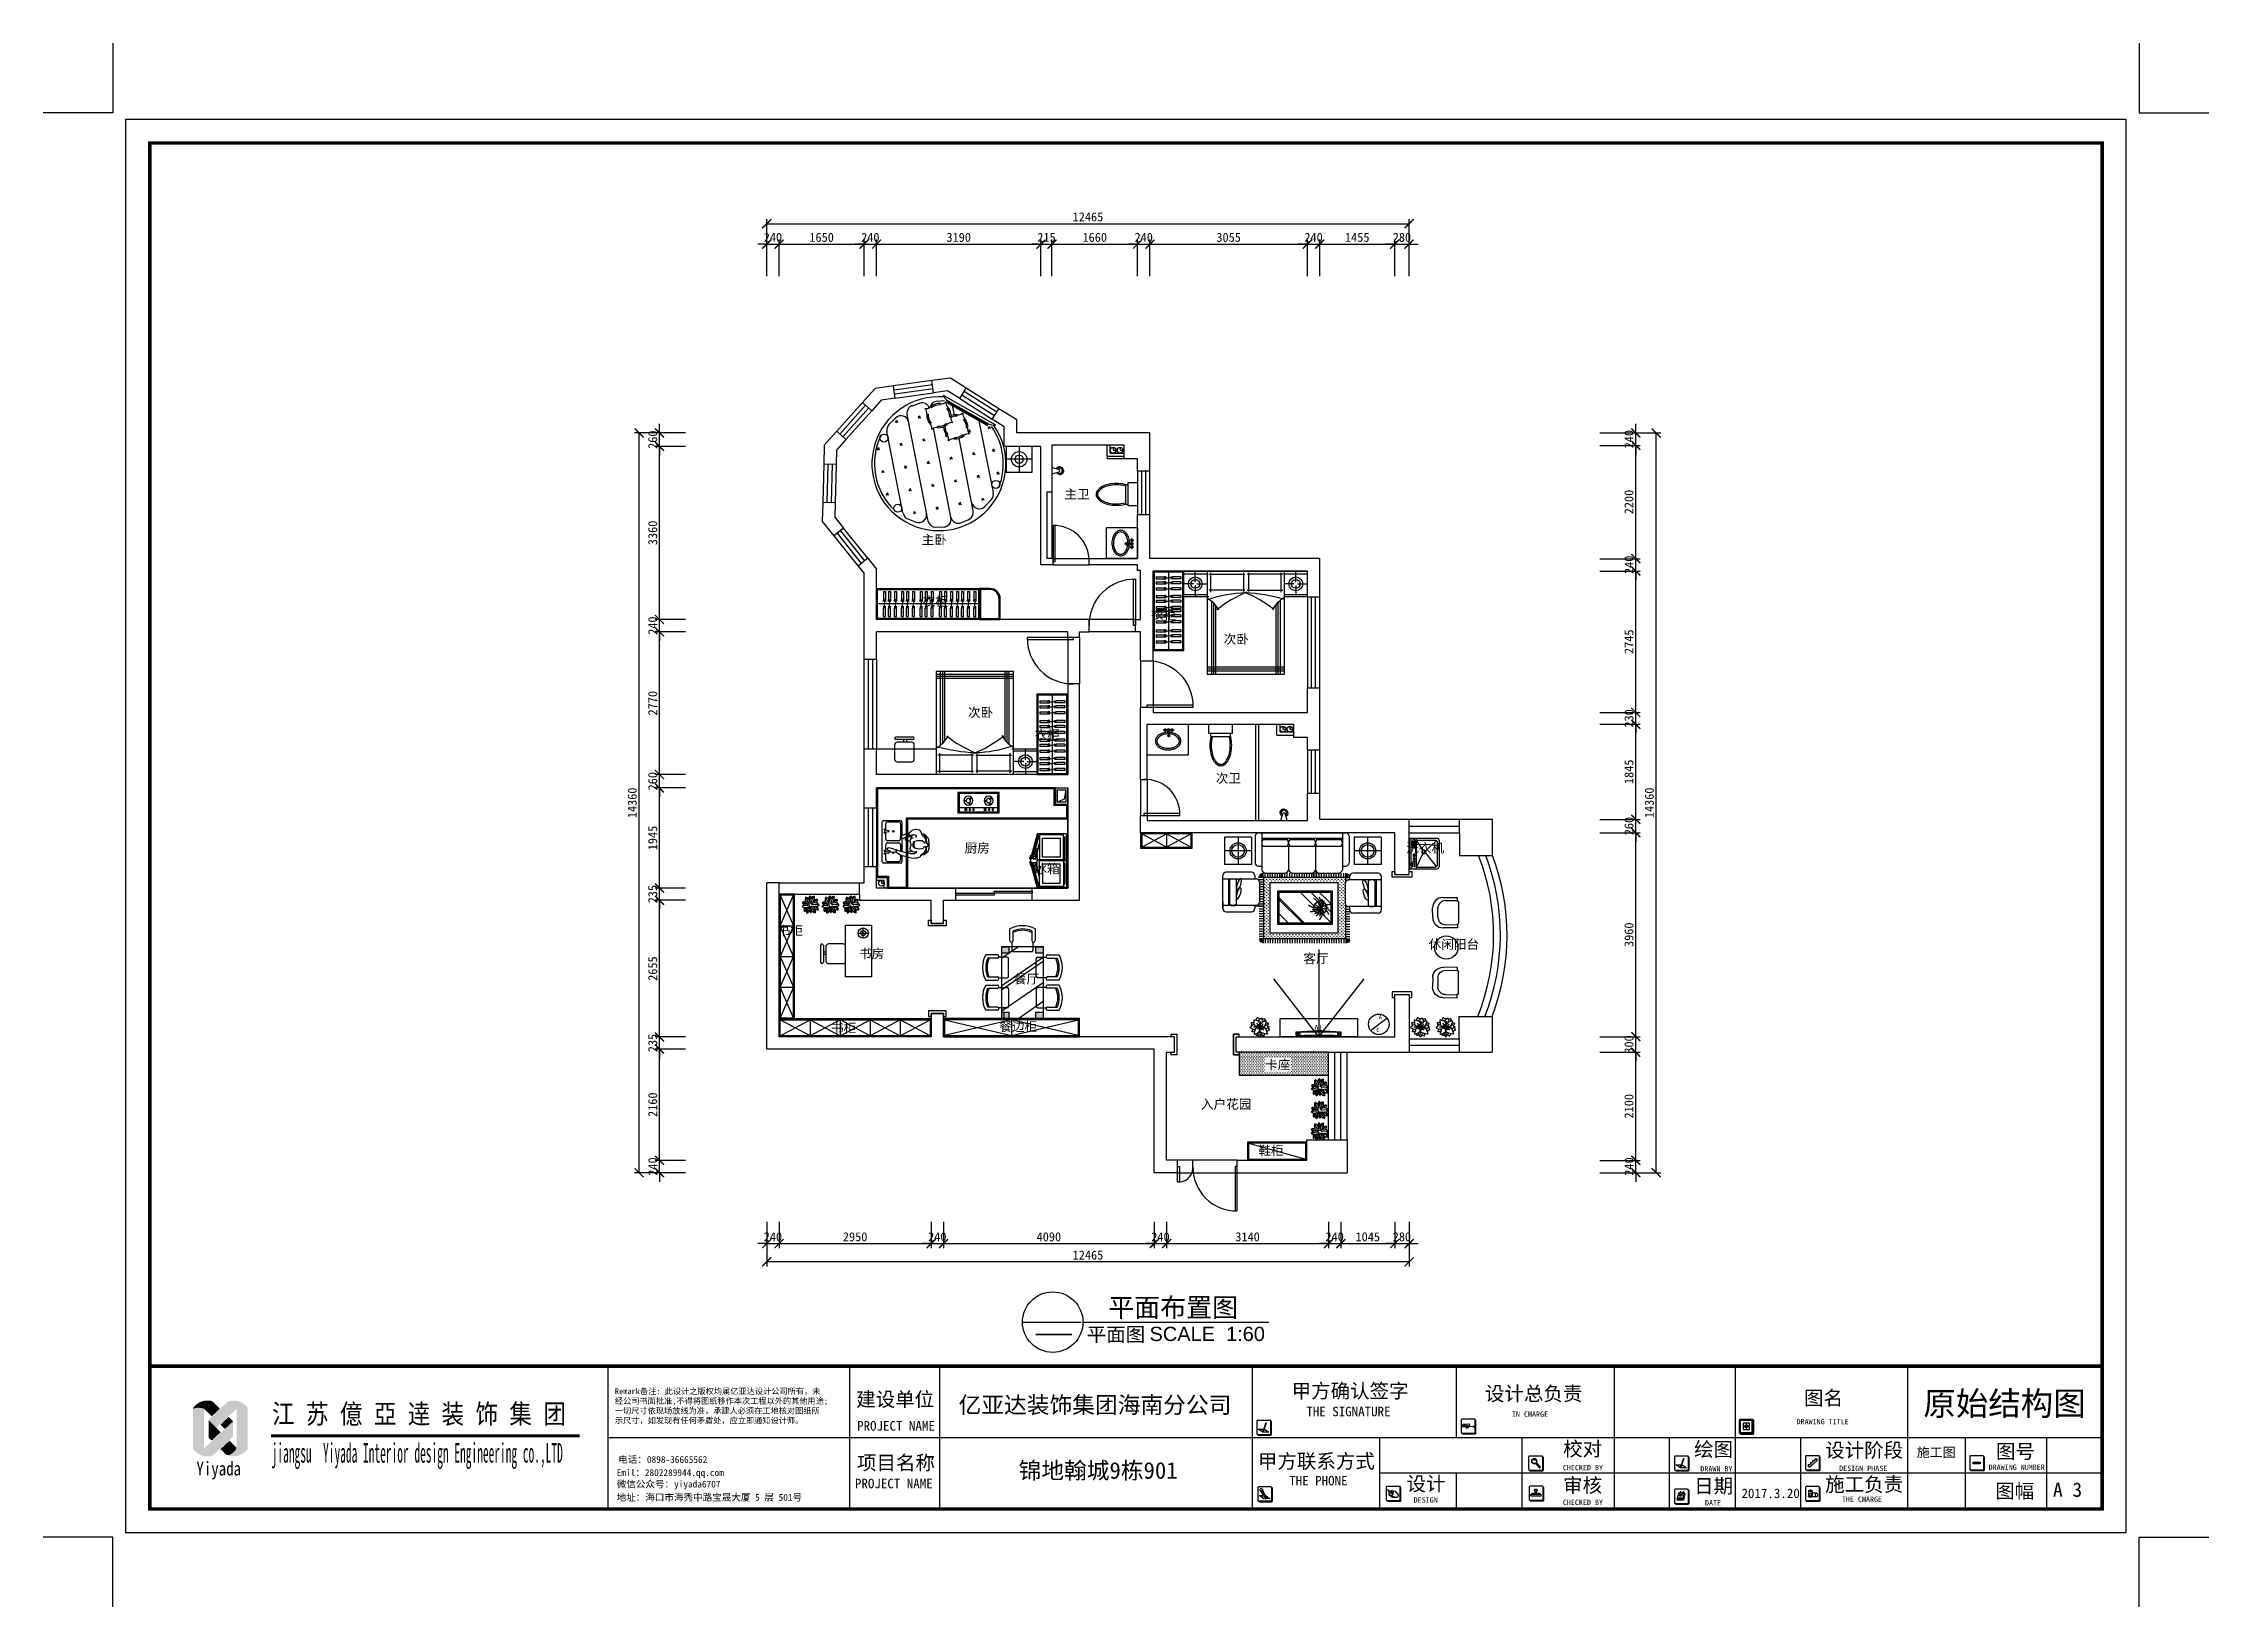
# Model space of a CAD drawing. Header units: millimetres. Extents: x -1705246 to 222838, y -3231245 to 126310.
# Drawn here: x -12828 to 29189, y 95960 to 126310 of the extents above; entities that cross this region are included whole.
import ezdxf
from ezdxf.enums import TextEntityAlignment as Align

# ---------------------------------------------------------------- set-up
doc = ezdxf.new("R2010")
doc.units = ezdxf.units.MM
doc.header["$PDMODE"] = 35
doc.linetypes.add('ACAD_ISO03W100', pattern=[30, 12, -18])
for name, color, linetype in [('0-01图框模板说明', 2, 'Continuous'), ('0-02图框细线', 136, 'Continuous'), ('0-03图名、索引', 6, 'Continuous'), ('016-P平面家具', 1, 'Continuous'), ('06其他', 8, 'Continuous'), ('cr虚线家具', 1, 'ACAD_ISO03W100'), ('p--家具', 30, 'Continuous'), ('TK', 1, 'Continuous'), ('墙体', 7, 'Continuous'), ('家具', 1, 'Continuous'), ('家具内线', 8, 'Continuous'), ('家具外线', 1, 'Continuous'), ('标注', 3, 'Continuous')]:
    doc.layers.add(name, color=color, linetype=linetype)
doc.layers.add('Z not print', color=8, linetype='Continuous', plot=False)
doc.layers.add('墙', color=5, linetype='Continuous', lineweight=30)
doc.layers.add('辅助', color=146, linetype='Continuous', lineweight=9)
doc.styles.add('ar', font='arial.ttf')
doc.styles.add('H1', font='')
doc.styles.add('ST', font='')
doc.styles.get("Standard").update_dxf_attribs({"font": ''})
doc.styles.add('仿宋', font='')
doc.styles.add('黑体', font='simhei.ttf')
doc.styles.get('H1').set_extended_font_data('SimSun')
doc.styles.get('ST').set_extended_font_data('NSimSun')
doc.styles.get('Standard').set_extended_font_data('SimSun')
doc.styles.get('仿宋').set_extended_font_data('SimSun')
doc.linetypes.add('FENCELINE1', pattern='A,6.35,-2.54,[133,ltypeshp.shx,S=2.54,R=0,X=-2.54,Y=0],-2.54,25.4', length=36.83)
doc.dimstyles.new('ISO-25', dxfattribs={"dimscale": 70, "dimtxt": 2.5, "dimasz": 2.5, "dimexe": 1.25, "dimexo": 0.625, "dimtad": 1, "dimdec": 0, "dimtxsty": 'Standard', "dimblk": 'ARCHTICK', "dimcen": 2.5, "dimclrd": 251, "dimclre": 251, "dimclrt": 3, "dimadec": 0, "dimazin": 0, "dimtfac": 1, "dimtdec": 0, "dimtix": 1, "dimtmove": 2, "dimatfit": 3, "dimfxl": 1, "dimarcsym": 0})

msp = doc.modelspace()

# ---------------------------------------------------------------- texts
at = {"color": 2, "style": 'ar'}
msp.add_text('SCALE  1:60', height=277.2, dxfattribs=at).set_placement((8637.4, 101117.5))
at = {"color": 0, "attachment_point": 1, "style": '仿宋'}
for s, insert, char_height, width in [('主卫', (6986, 117647.5), 180, 1047.911), ('主卧', (4215.7, 116762.6), 180, 1047.911), ('衣柜', (4234.3, 115566.2), 180, 541.335), ('衣柜', (8663.2, 115308.9), 180, 1047.911), ('次卧', (10074.7, 114833), 180, 1047.911), ('次卧', (5113.3, 113410.4), 180, 1047.911), ('衣柜', (6408.2, 112977.2), 180, 1047.911), ('次卫', (9921.5, 112133.2), 180, 1047.911), ('厨房', (5047.2, 110777.8), 180, 1047.911), ('洗衣机', (13617.2, 110779.9), 180, 1047.911), ('冰箱', (6401.9, 110376.9), 180, 1047.911), ('书柜', (1423.2, 109175.5), 180, 1047.911), ('休闲阳台', (14051.6, 108909.2), 180, 1047.911), ('书房', (2998.3, 108728.5), 180, 1047.911), ('客厅', (11623.2, 108632.6), 180, 1047.911), ('餐厅', (6004.7, 108237.8), 180, 1047.911), ('书柜', (2457.2, 107284.3), 180, 1047.911), ('餐边柜', (5722.4, 107313.3), 180, 1047.911), ('C', (13038.9, 107197.3), 80, 63.014), ('A', (13084.7, 107445.4), 80, 63.014), ('卡座', (10880.3, 106571.9), 180, 1047.911), ('入户花园', (9632.8, 105806.5), 180, 1047.911), ('鞋柜', (10748.9, 104906.1), 180, 1047.911)]:
    msp.add_mtext(s, dxfattribs=dict(at, insert=insert, char_height=char_height, width=width))
at = {"color": 2, "style": 'ar', "flags": 8}
msp.add_attdef('平面布置图', text='原始结构图', height=369.6, dxfattribs=at).set_placement((9094.9, 101776), align=Align.MIDDLE)
at = {"color": 2, "style": 'ST', "flags": 8}
msp.add_attdef('平面图', (7418.9, 101106.4), '平面图', height=277.2, dxfattribs=at)
at = {"color": 2, "style": 'ar', "width": 7.452088, "flags": 8}
msp.add_attdef('-', text='-', height=277.2, dxfattribs=at).set_placement((6296.7, 101135.9), (7257.7, 101135.9), align=Align.FIT)
at = {"layer": '0-03图名、索引', "insert": (25226.6, 99879.5), "char_height": 283.961, "attachment_point": 5}
msp.add_mtext('{\\fSimSun|b0|i0|c134|p2;\\H1.627x;\\C2;原始结构图} ', dxfattribs=at)

# ---------------------------------------------------------------- blocks, each defined once
blk = doc.blocks.new('_ArchTick')
at = {"color": 0, "linetype": 'ByBlock', "const_width": 0.15}
blk.add_lwpolyline([(-0.5, -0.5), (0.5, 0.5)], dxfattribs=at)
blk = doc.blocks.new('*D138')
at = {"color": 251, "lineweight": -2}
for p, q in [((-369, 104625), (-959, 104625)), ((-872, 104625), (-872, 104800)), ((-872, 104385), (-872, 104625)), ((-369, 104385), (-959, 104385)), ((-872, 104385), (-872, 104210))]:
    blk.add_line(p, q, dxfattribs=at)
at = {"layer": 'Defpoints', "color": 0}
for p in [(-872, 104625), (-325, 104625), (-325, 104385)]:
    blk.add_point(p, dxfattribs=at)
at = {"color": 251, "lineweight": -2, "xscale": 175, "yscale": 175, "zscale": 175}
for p, rotation in [((-872, 104625), 270), ((-872, 104385), 90)]:
    blk.add_blockref('_ArchTick', p, dxfattribs=dict(at, rotation=rotation))
at = {"color": 3, "insert": (-1003, 104505), "char_height": 175, "attachment_point": 5, "rotation": 90}
blk.add_mtext('240', dxfattribs=at)
blk = doc.blocks.new('*D139')
at = {"color": 251, "lineweight": -2}
for p, q in [((-369, 106785), (-959, 106785)), ((-872, 104625), (-872, 106785)), ((-369, 104625), (-959, 104625))]:
    blk.add_line(p, q, dxfattribs=at)
at = {"layer": 'Defpoints', "color": 0}
for p in [(-872, 106785), (-325, 106785), (-325, 104625)]:
    blk.add_point(p, dxfattribs=at)
at = {"color": 251, "lineweight": -2, "xscale": 175, "yscale": 175, "zscale": 175}
for p, rotation in [((-872, 106785), 90), ((-872, 104625), 270)]:
    blk.add_blockref('_ArchTick', p, dxfattribs=dict(at, rotation=rotation))
at = {"color": 3, "insert": (-1003, 105705), "char_height": 175, "attachment_point": 5, "rotation": 90}
blk.add_mtext('2160', dxfattribs=at)
blk = doc.blocks.new('*D140')
at = {"color": 251, "lineweight": -2}
for p, q in [((-872, 107020), (-872, 107195)), ((-369, 107020), (-959, 107020)), ((-369, 106785), (-959, 106785)), ((-872, 106785), (-872, 107020)), ((-872, 106785), (-872, 106610))]:
    blk.add_line(p, q, dxfattribs=at)
at = {"layer": 'Defpoints', "color": 0}
for p in [(-872, 107020), (-325, 107020), (-325, 106785)]:
    blk.add_point(p, dxfattribs=at)
at = {"color": 251, "lineweight": -2, "xscale": 175, "yscale": 175, "zscale": 175}
for p, rotation in [((-872, 107020), 270), ((-872, 106785), 90)]:
    blk.add_blockref('_ArchTick', p, dxfattribs=dict(at, rotation=rotation))
at = {"color": 3, "insert": (-1003, 106903), "char_height": 175, "attachment_point": 5, "rotation": 90}
blk.add_mtext('235', dxfattribs=at)
blk = doc.blocks.new('*D141')
at = {"color": 251, "lineweight": -2}
for p, q in [((-369, 109675), (-959, 109675)), ((-872, 107020), (-872, 109675)), ((-369, 107020), (-959, 107020))]:
    blk.add_line(p, q, dxfattribs=at)
at = {"layer": 'Defpoints', "color": 0}
for p in [(-872, 109675), (-325, 109675), (-325, 107020)]:
    blk.add_point(p, dxfattribs=at)
at = {"color": 251, "lineweight": -2, "xscale": 175, "yscale": 175, "zscale": 175}
for p, rotation in [((-872, 109675), 90), ((-872, 107020), 270)]:
    blk.add_blockref('_ArchTick', p, dxfattribs=dict(at, rotation=rotation))
at = {"color": 3, "insert": (-1003, 108348), "char_height": 175, "attachment_point": 5, "rotation": 90}
blk.add_mtext('2655', dxfattribs=at)
blk = doc.blocks.new('*D142')
at = {"color": 251, "lineweight": -2}
for p, q in [((-872, 109910), (-872, 110085)), ((-369, 109910), (-959, 109910)), ((-369, 109675), (-959, 109675)), ((-872, 109675), (-872, 109910)), ((-872, 109675), (-872, 109500))]:
    blk.add_line(p, q, dxfattribs=at)
at = {"layer": 'Defpoints', "color": 0}
for p in [(-872, 109910), (-325, 109910), (-325, 109675)]:
    blk.add_point(p, dxfattribs=at)
at = {"color": 251, "lineweight": -2, "xscale": 175, "yscale": 175, "zscale": 175}
for p, rotation in [((-872, 109910), 270), ((-872, 109675), 90)]:
    blk.add_blockref('_ArchTick', p, dxfattribs=dict(at, rotation=rotation))
at = {"color": 3, "insert": (-1003, 109793), "char_height": 175, "attachment_point": 5, "rotation": 90}
blk.add_mtext('235', dxfattribs=at)
blk = doc.blocks.new('*D143')
at = {"color": 251, "lineweight": -2}
for p, q in [((-369, 111855), (-959, 111855)), ((-872, 109910), (-872, 111855)), ((-369, 109910), (-959, 109910))]:
    blk.add_line(p, q, dxfattribs=at)
at = {"layer": 'Defpoints', "color": 0}
for p in [(-872, 111855), (-325, 111855), (-325, 109910)]:
    blk.add_point(p, dxfattribs=at)
at = {"color": 251, "lineweight": -2, "xscale": 175, "yscale": 175, "zscale": 175}
for p, rotation in [((-872, 111855), 90), ((-872, 109910), 270)]:
    blk.add_blockref('_ArchTick', p, dxfattribs=dict(at, rotation=rotation))
at = {"color": 3, "insert": (-1003, 110883), "char_height": 175, "attachment_point": 5, "rotation": 90}
blk.add_mtext('1945', dxfattribs=at)
blk = doc.blocks.new('*D144')
at = {"color": 251, "lineweight": -2}
for p, q in [((-872, 112115), (-872, 112290)), ((-369, 112115), (-959, 112115)), ((-369, 111855), (-959, 111855)), ((-872, 111855), (-872, 112115)), ((-872, 111855), (-872, 111680))]:
    blk.add_line(p, q, dxfattribs=at)
at = {"layer": 'Defpoints', "color": 0}
for p in [(-872, 112115), (-325, 112115), (-325, 111855)]:
    blk.add_point(p, dxfattribs=at)
at = {"color": 251, "lineweight": -2, "xscale": 175, "yscale": 175, "zscale": 175}
for p, rotation in [((-872, 112115), 270), ((-872, 111855), 90)]:
    blk.add_blockref('_ArchTick', p, dxfattribs=dict(at, rotation=rotation))
at = {"color": 3, "insert": (-1003, 111985), "char_height": 175, "attachment_point": 5, "rotation": 90}
blk.add_mtext('260', dxfattribs=at)
blk = doc.blocks.new('*D145')
at = {"color": 251, "lineweight": -2}
for p, q in [((-369, 114885), (-959, 114885)), ((-872, 112115), (-872, 114885)), ((-369, 112115), (-959, 112115))]:
    blk.add_line(p, q, dxfattribs=at)
at = {"layer": 'Defpoints', "color": 0}
for p in [(-872, 114885), (-325, 114885), (-325, 112115)]:
    blk.add_point(p, dxfattribs=at)
at = {"color": 251, "lineweight": -2, "xscale": 175, "yscale": 175, "zscale": 175}
for p, rotation in [((-872, 114885), 90), ((-872, 112115), 270)]:
    blk.add_blockref('_ArchTick', p, dxfattribs=dict(at, rotation=rotation))
at = {"color": 3, "insert": (-1003, 113500), "char_height": 175, "attachment_point": 5, "rotation": 90}
blk.add_mtext('2770', dxfattribs=at)
blk = doc.blocks.new('*D146')
at = {"color": 251, "lineweight": -2}
for p, q in [((-872, 115125), (-872, 115300)), ((-369, 115125), (-959, 115125)), ((-369, 114885), (-959, 114885)), ((-872, 114885), (-872, 115125)), ((-872, 114885), (-872, 114710))]:
    blk.add_line(p, q, dxfattribs=at)
at = {"layer": 'Defpoints', "color": 0}
for p in [(-872, 115125), (-325, 115125), (-325, 114885)]:
    blk.add_point(p, dxfattribs=at)
at = {"color": 251, "lineweight": -2, "xscale": 175, "yscale": 175, "zscale": 175}
for p, rotation in [((-872, 115125), 270), ((-872, 114885), 90)]:
    blk.add_blockref('_ArchTick', p, dxfattribs=dict(at, rotation=rotation))
at = {"color": 3, "insert": (-1003, 115005), "char_height": 175, "attachment_point": 5, "rotation": 90}
blk.add_mtext('240', dxfattribs=at)
blk = doc.blocks.new('*D147')
at = {"color": 251, "lineweight": -2}
for p, q in [((-369, 118485), (-959, 118485)), ((-872, 115125), (-872, 118485)), ((-369, 115125), (-959, 115125))]:
    blk.add_line(p, q, dxfattribs=at)
at = {"layer": 'Defpoints', "color": 0}
for p in [(-872, 118485), (-325, 118485), (-325, 115125)]:
    blk.add_point(p, dxfattribs=at)
at = {"color": 251, "lineweight": -2, "xscale": 175, "yscale": 175, "zscale": 175}
for p, rotation in [((-872, 118485), 90), ((-872, 115125), 270)]:
    blk.add_blockref('_ArchTick', p, dxfattribs=dict(at, rotation=rotation))
at = {"color": 3, "insert": (-1003, 116805), "char_height": 175, "attachment_point": 5, "rotation": 90}
blk.add_mtext('3360', dxfattribs=at)
blk = doc.blocks.new('*D148')
at = {"color": 251, "lineweight": -2}
for p, q in [((-872, 118745), (-872, 118920)), ((-369, 118745), (-959, 118745)), ((-872, 118485), (-872, 118745)), ((-369, 118485), (-959, 118485)), ((-872, 118485), (-872, 118310))]:
    blk.add_line(p, q, dxfattribs=at)
at = {"layer": 'Defpoints', "color": 0}
for p in [(-872, 118745), (-325, 118745), (-325, 118485)]:
    blk.add_point(p, dxfattribs=at)
at = {"color": 251, "lineweight": -2, "xscale": 175, "yscale": 175, "zscale": 175}
for p, rotation in [((-872, 118745), 270), ((-872, 118485), 90)]:
    blk.add_blockref('_ArchTick', p, dxfattribs=dict(at, rotation=rotation))
at = {"color": 3, "insert": (-1003, 118615), "char_height": 175, "attachment_point": 5, "rotation": 90}
blk.add_mtext('260', dxfattribs=at)
blk = doc.blocks.new('*D149')
at = {"color": 251, "lineweight": -2}
for p, q in [((17373, 104625), (18159, 104625)), ((18072, 104625), (18072, 104800)), ((18072, 104385), (18072, 104625)), ((17373, 104385), (18159, 104385)), ((18072, 104385), (18072, 104210))]:
    blk.add_line(p, q, dxfattribs=at)
at = {"layer": 'Defpoints', "color": 0}
for p in [(17329, 104625), (18072, 104625), (17329, 104385)]:
    blk.add_point(p, dxfattribs=at)
at = {"color": 251, "lineweight": -2, "xscale": 175, "yscale": 175, "zscale": 175}
for p, rotation in [((18072, 104625), 270), ((18072, 104385), 90)]:
    blk.add_blockref('_ArchTick', p, dxfattribs=dict(at, rotation=rotation))
at = {"color": 3, "insert": (17940, 104505), "char_height": 175, "attachment_point": 5, "rotation": 90}
blk.add_mtext('240', dxfattribs=at)
blk = doc.blocks.new('*D150')
at = {"color": 251, "lineweight": -2}
for p, q in [((17373, 106725), (18159, 106725)), ((18072, 104625), (18072, 106725)), ((17373, 104625), (18159, 104625))]:
    blk.add_line(p, q, dxfattribs=at)
at = {"layer": 'Defpoints', "color": 0}
for p in [(17329, 106725), (18072, 106725), (17329, 104625)]:
    blk.add_point(p, dxfattribs=at)
at = {"color": 251, "lineweight": -2, "xscale": 175, "yscale": 175, "zscale": 175}
for p, rotation in [((18072, 106725), 90), ((18072, 104625), 270)]:
    blk.add_blockref('_ArchTick', p, dxfattribs=dict(at, rotation=rotation))
at = {"color": 3, "insert": (17940, 105675), "char_height": 175, "attachment_point": 5, "rotation": 90}
blk.add_mtext('2100', dxfattribs=at)
blk = doc.blocks.new('*D151')
at = {"color": 251, "lineweight": -2}
for p, q in [((18072, 107025), (18072, 107200)), ((17373, 107025), (18159, 107025)), ((17373, 106725), (18159, 106725)), ((18072, 106725), (18072, 107025)), ((18072, 106725), (18072, 106550))]:
    blk.add_line(p, q, dxfattribs=at)
at = {"layer": 'Defpoints', "color": 0}
for p in [(17329, 107025), (17329, 106725), (18072, 107025)]:
    blk.add_point(p, dxfattribs=at)
at = {"color": 251, "lineweight": -2, "xscale": 175, "yscale": 175, "zscale": 175}
for p, rotation in [((18072, 107025), 270), ((18072, 106725), 90)]:
    blk.add_blockref('_ArchTick', p, dxfattribs=dict(at, rotation=rotation))
at = {"color": 3, "insert": (17940, 106875), "char_height": 175, "attachment_point": 5, "rotation": 90}
blk.add_mtext('300', dxfattribs=at)
blk = doc.blocks.new('*D152')
at = {"color": 251, "lineweight": -2}
for p, q in [((17373, 110985), (18159, 110985)), ((18072, 107025), (18072, 110985)), ((17373, 107025), (18159, 107025))]:
    blk.add_line(p, q, dxfattribs=at)
at = {"layer": 'Defpoints', "color": 0}
for p in [(17329, 110985), (18072, 110985), (17329, 107025)]:
    blk.add_point(p, dxfattribs=at)
at = {"color": 251, "lineweight": -2, "xscale": 175, "yscale": 175, "zscale": 175}
for p, rotation in [((18072, 110985), 90), ((18072, 107025), 270)]:
    blk.add_blockref('_ArchTick', p, dxfattribs=dict(at, rotation=rotation))
at = {"color": 3, "insert": (17940, 109005), "char_height": 175, "attachment_point": 5, "rotation": 90}
blk.add_mtext('3960', dxfattribs=at)
blk = doc.blocks.new('*D153')
at = {"color": 251, "lineweight": -2}
for p, q in [((18072, 111245), (18072, 111420)), ((17373, 111245), (18159, 111245)), ((17373, 110985), (18159, 110985)), ((18072, 110985), (18072, 111245)), ((18072, 110985), (18072, 110810))]:
    blk.add_line(p, q, dxfattribs=at)
at = {"layer": 'Defpoints', "color": 0}
for p in [(17329, 111245), (17329, 110985), (18072, 111245)]:
    blk.add_point(p, dxfattribs=at)
at = {"color": 251, "lineweight": -2, "xscale": 175, "yscale": 175, "zscale": 175}
for p, rotation in [((18072, 111245), 270), ((18072, 110985), 90)]:
    blk.add_blockref('_ArchTick', p, dxfattribs=dict(at, rotation=rotation))
at = {"color": 3, "insert": (17940, 111115), "char_height": 175, "attachment_point": 5, "rotation": 90}
blk.add_mtext('260', dxfattribs=at)
blk = doc.blocks.new('*D154')
at = {"color": 251, "lineweight": -2}
for p, q in [((17373, 113090), (18159, 113090)), ((18072, 111245), (18072, 113090)), ((17373, 111245), (18159, 111245))]:
    blk.add_line(p, q, dxfattribs=at)
at = {"layer": 'Defpoints', "color": 0}
for p in [(17329, 113090), (18072, 113090), (17329, 111245)]:
    blk.add_point(p, dxfattribs=at)
at = {"color": 251, "lineweight": -2, "xscale": 175, "yscale": 175, "zscale": 175}
for p, rotation in [((18072, 113090), 90), ((18072, 111245), 270)]:
    blk.add_blockref('_ArchTick', p, dxfattribs=dict(at, rotation=rotation))
at = {"color": 3, "insert": (17940, 112168), "char_height": 175, "attachment_point": 5, "rotation": 90}
blk.add_mtext('1845', dxfattribs=at)
blk = doc.blocks.new('*D155')
at = {"color": 251, "lineweight": -2}
for p, q in [((18072, 113320), (18072, 113495)), ((17373, 113320), (18159, 113320)), ((17373, 113090), (18159, 113090)), ((18072, 113090), (18072, 113320)), ((18072, 113090), (18072, 112915))]:
    blk.add_line(p, q, dxfattribs=at)
at = {"layer": 'Defpoints', "color": 0}
for p in [(17329, 113320), (17329, 113090), (18072, 113320)]:
    blk.add_point(p, dxfattribs=at)
at = {"color": 251, "lineweight": -2, "xscale": 175, "yscale": 175, "zscale": 175}
for p, rotation in [((18072, 113320), 270), ((18072, 113090), 90)]:
    blk.add_blockref('_ArchTick', p, dxfattribs=dict(at, rotation=rotation))
at = {"color": 3, "insert": (17940, 113205), "char_height": 175, "attachment_point": 5, "rotation": 90}
blk.add_mtext('230', dxfattribs=at)
blk = doc.blocks.new('*D156')
at = {"color": 251, "lineweight": -2}
for p, q in [((17373, 116065), (18159, 116065)), ((18072, 113320), (18072, 116065)), ((17373, 113320), (18159, 113320))]:
    blk.add_line(p, q, dxfattribs=at)
at = {"layer": 'Defpoints', "color": 0}
for p in [(17329, 116065), (18072, 116065), (17329, 113320)]:
    blk.add_point(p, dxfattribs=at)
at = {"color": 251, "lineweight": -2, "xscale": 175, "yscale": 175, "zscale": 175}
for p, rotation in [((18072, 116065), 90), ((18072, 113320), 270)]:
    blk.add_blockref('_ArchTick', p, dxfattribs=dict(at, rotation=rotation))
at = {"color": 3, "insert": (17940, 114693), "char_height": 175, "attachment_point": 5, "rotation": 90}
blk.add_mtext('2745', dxfattribs=at)
blk = doc.blocks.new('*D157')
at = {"color": 251, "lineweight": -2}
for p, q in [((18072, 116305), (18072, 116480)), ((17373, 116305), (18159, 116305)), ((17373, 116065), (18159, 116065)), ((18072, 116065), (18072, 116305)), ((18072, 116065), (18072, 115890))]:
    blk.add_line(p, q, dxfattribs=at)
at = {"layer": 'Defpoints', "color": 0}
for p in [(17329, 116305), (17329, 116065), (18072, 116305)]:
    blk.add_point(p, dxfattribs=at)
at = {"color": 251, "lineweight": -2, "xscale": 175, "yscale": 175, "zscale": 175}
for p, rotation in [((18072, 116305), 270), ((18072, 116065), 90)]:
    blk.add_blockref('_ArchTick', p, dxfattribs=dict(at, rotation=rotation))
at = {"color": 3, "insert": (17940, 116185), "char_height": 175, "attachment_point": 5, "rotation": 90}
blk.add_mtext('240', dxfattribs=at)
blk = doc.blocks.new('*D158')
at = {"color": 251, "lineweight": -2}
for p, q in [((17373, 118505), (18159, 118505)), ((18072, 116305), (18072, 118505)), ((17373, 116305), (18159, 116305))]:
    blk.add_line(p, q, dxfattribs=at)
at = {"layer": 'Defpoints', "color": 0}
for p in [(17329, 118505), (18072, 118505), (17329, 116305)]:
    blk.add_point(p, dxfattribs=at)
at = {"color": 251, "lineweight": -2, "xscale": 175, "yscale": 175, "zscale": 175}
for p, rotation in [((18072, 118505), 90), ((18072, 116305), 270)]:
    blk.add_blockref('_ArchTick', p, dxfattribs=dict(at, rotation=rotation))
at = {"color": 3, "insert": (17940, 117405), "char_height": 175, "attachment_point": 5, "rotation": 90}
blk.add_mtext('2200', dxfattribs=at)
blk = doc.blocks.new('*D159')
at = {"color": 251, "lineweight": -2}
for p, q in [((18072, 118745), (18072, 118920)), ((17373, 118745), (18159, 118745)), ((17373, 118505), (18159, 118505)), ((18072, 118505), (18072, 118745)), ((18072, 118505), (18072, 118330))]:
    blk.add_line(p, q, dxfattribs=at)
at = {"layer": 'Defpoints', "color": 0}
for p in [(17329, 118745), (17329, 118505), (18072, 118745)]:
    blk.add_point(p, dxfattribs=at)
at = {"color": 251, "lineweight": -2, "xscale": 175, "yscale": 175, "zscale": 175}
for p, rotation in [((18072, 118745), 270), ((18072, 118505), 90)]:
    blk.add_blockref('_ArchTick', p, dxfattribs=dict(at, rotation=rotation))
at = {"color": 3, "insert": (17940, 118625), "char_height": 175, "attachment_point": 5, "rotation": 90}
blk.add_mtext('240', dxfattribs=at)
blk = doc.blocks.new('*D160')
at = {"color": 251, "lineweight": -2}
for p, q in [((1209, 103432), (1209, 102922)), ((1449, 103432), (1449, 102922)), ((1209, 103009), (1034, 103009)), ((1209, 103009), (1449, 103009)), ((1449, 103009), (1624, 103009))]:
    blk.add_line(p, q, dxfattribs=at)
at = {"layer": 'Defpoints', "color": 0}
for p in [(1209, 103476), (1449, 103476), (1449, 103009)]:
    blk.add_point(p, dxfattribs=at)
at = {"color": 251, "lineweight": -2, "xscale": 175, "yscale": 175, "zscale": 175}
blk.add_blockref('_ArchTick', (1209, 103009), dxfattribs=at)
at = {"color": 251, "lineweight": -2, "xscale": 175, "yscale": 175, "zscale": 175, "rotation": 180}
blk.add_blockref('_ArchTick', (1449, 103009), dxfattribs=at)
at = {"color": 3, "insert": (1329, 103140), "char_height": 175, "attachment_point": 5}
blk.add_mtext('240', dxfattribs=at)
blk = doc.blocks.new('*D161')
at = {"color": 251, "lineweight": -2}
for p, q in [((1449, 103432), (1449, 102922)), ((4399, 103432), (4399, 102922)), ((1449, 103009), (4399, 103009))]:
    blk.add_line(p, q, dxfattribs=at)
at = {"layer": 'Defpoints', "color": 0}
for p in [(1449, 103476), (4399, 103476), (4399, 103009)]:
    blk.add_point(p, dxfattribs=at)
at = {"color": 251, "lineweight": -2, "xscale": 175, "yscale": 175, "zscale": 175, "rotation": 180}
blk.add_blockref('_ArchTick', (1449, 103009), dxfattribs=at)
at = {"color": 251, "lineweight": -2, "xscale": 175, "yscale": 175, "zscale": 175}
blk.add_blockref('_ArchTick', (4399, 103009), dxfattribs=at)
at = {"color": 3, "insert": (2924, 103140), "char_height": 175, "attachment_point": 5}
blk.add_mtext('2950', dxfattribs=at)
blk = doc.blocks.new('*D162')
at = {"color": 251, "lineweight": -2}
for p, q in [((4399, 103432), (4399, 102922)), ((4639, 103432), (4639, 102922)), ((4399, 103009), (4224, 103009)), ((4399, 103009), (4639, 103009)), ((4639, 103009), (4814, 103009))]:
    blk.add_line(p, q, dxfattribs=at)
at = {"layer": 'Defpoints', "color": 0}
for p in [(4399, 103476), (4639, 103476), (4639, 103009)]:
    blk.add_point(p, dxfattribs=at)
at = {"color": 251, "lineweight": -2, "xscale": 175, "yscale": 175, "zscale": 175}
blk.add_blockref('_ArchTick', (4399, 103009), dxfattribs=at)
at = {"color": 251, "lineweight": -2, "xscale": 175, "yscale": 175, "zscale": 175, "rotation": 180}
blk.add_blockref('_ArchTick', (4639, 103009), dxfattribs=at)
at = {"color": 3, "insert": (4519, 103140), "char_height": 175, "attachment_point": 5}
blk.add_mtext('240', dxfattribs=at)
blk = doc.blocks.new('*D163')
at = {"color": 251, "lineweight": -2}
for p, q in [((4639, 103432), (4639, 102922)), ((8729, 103432), (8729, 102922)), ((4639, 103009), (8729, 103009))]:
    blk.add_line(p, q, dxfattribs=at)
at = {"layer": 'Defpoints', "color": 0}
for p in [(4639, 103476), (8729, 103476), (8729, 103009)]:
    blk.add_point(p, dxfattribs=at)
at = {"color": 251, "lineweight": -2, "xscale": 175, "yscale": 175, "zscale": 175, "rotation": 180}
blk.add_blockref('_ArchTick', (4639, 103009), dxfattribs=at)
at = {"color": 251, "lineweight": -2, "xscale": 175, "yscale": 175, "zscale": 175}
blk.add_blockref('_ArchTick', (8729, 103009), dxfattribs=at)
at = {"color": 3, "insert": (6684, 103140), "char_height": 175, "attachment_point": 5}
blk.add_mtext('4090', dxfattribs=at)
blk = doc.blocks.new('*D164')
at = {"color": 251, "lineweight": -2}
for p, q in [((8729, 103432), (8729, 102922)), ((8969, 103432), (8969, 102922)), ((8729, 103009), (8554, 103009)), ((8729, 103009), (8969, 103009)), ((8969, 103009), (9144, 103009))]:
    blk.add_line(p, q, dxfattribs=at)
at = {"layer": 'Defpoints', "color": 0}
for p in [(8729, 103476), (8969, 103476), (8969, 103009)]:
    blk.add_point(p, dxfattribs=at)
at = {"color": 251, "lineweight": -2, "xscale": 175, "yscale": 175, "zscale": 175}
blk.add_blockref('_ArchTick', (8729, 103009), dxfattribs=at)
at = {"color": 251, "lineweight": -2, "xscale": 175, "yscale": 175, "zscale": 175, "rotation": 180}
blk.add_blockref('_ArchTick', (8969, 103009), dxfattribs=at)
at = {"color": 3, "insert": (8849, 103140), "char_height": 175, "attachment_point": 5}
blk.add_mtext('240', dxfattribs=at)
blk = doc.blocks.new('*D165')
at = {"color": 251, "lineweight": -2}
for p, q in [((8969, 103432), (8969, 102922)), ((12109, 103432), (12109, 102922)), ((8969, 103009), (12109, 103009))]:
    blk.add_line(p, q, dxfattribs=at)
at = {"layer": 'Defpoints', "color": 0}
for p in [(8969, 103476), (12109, 103476), (12109, 103009)]:
    blk.add_point(p, dxfattribs=at)
at = {"color": 251, "lineweight": -2, "xscale": 175, "yscale": 175, "zscale": 175, "rotation": 180}
blk.add_blockref('_ArchTick', (8969, 103009), dxfattribs=at)
at = {"color": 251, "lineweight": -2, "xscale": 175, "yscale": 175, "zscale": 175}
blk.add_blockref('_ArchTick', (12109, 103009), dxfattribs=at)
at = {"color": 3, "insert": (10539, 103140), "char_height": 175, "attachment_point": 5}
blk.add_mtext('3140', dxfattribs=at)
blk = doc.blocks.new('*D166')
at = {"color": 251, "lineweight": -2}
for p, q in [((12109, 103432), (12109, 102922)), ((12349, 103432), (12349, 102922)), ((12109, 103009), (11934, 103009)), ((12109, 103009), (12349, 103009)), ((12349, 103009), (12524, 103009))]:
    blk.add_line(p, q, dxfattribs=at)
at = {"layer": 'Defpoints', "color": 0}
for p in [(12109, 103476), (12349, 103476), (12349, 103009)]:
    blk.add_point(p, dxfattribs=at)
at = {"color": 251, "lineweight": -2, "xscale": 175, "yscale": 175, "zscale": 175}
blk.add_blockref('_ArchTick', (12109, 103009), dxfattribs=at)
at = {"color": 251, "lineweight": -2, "xscale": 175, "yscale": 175, "zscale": 175, "rotation": 180}
blk.add_blockref('_ArchTick', (12349, 103009), dxfattribs=at)
at = {"color": 3, "insert": (12229, 103140), "char_height": 175, "attachment_point": 5}
blk.add_mtext('240', dxfattribs=at)
blk = doc.blocks.new('*D167')
at = {"color": 251, "lineweight": -2}
for p, q in [((12349, 103432), (12349, 102922)), ((13394, 103432), (13394, 102922)), ((12349, 103009), (13394, 103009))]:
    blk.add_line(p, q, dxfattribs=at)
at = {"layer": 'Defpoints', "color": 0}
for p in [(12349, 103476), (13394, 103476), (13394, 103009)]:
    blk.add_point(p, dxfattribs=at)
at = {"color": 251, "lineweight": -2, "xscale": 175, "yscale": 175, "zscale": 175, "rotation": 180}
blk.add_blockref('_ArchTick', (12349, 103009), dxfattribs=at)
at = {"color": 251, "lineweight": -2, "xscale": 175, "yscale": 175, "zscale": 175}
blk.add_blockref('_ArchTick', (13394, 103009), dxfattribs=at)
at = {"color": 3, "insert": (12872, 103140), "char_height": 175, "attachment_point": 5}
blk.add_mtext('1045', dxfattribs=at)
blk = doc.blocks.new('*D168')
at = {"color": 251, "lineweight": -2}
for p, q in [((13394, 103432), (13394, 102922)), ((13674, 103432), (13674, 102922)), ((13394, 103009), (13219, 103009)), ((13394, 103009), (13674, 103009)), ((13674, 103009), (13849, 103009))]:
    blk.add_line(p, q, dxfattribs=at)
at = {"layer": 'Defpoints', "color": 0}
for p in [(13394, 103476), (13674, 103476), (13674, 103009)]:
    blk.add_point(p, dxfattribs=at)
at = {"color": 251, "lineweight": -2, "xscale": 175, "yscale": 175, "zscale": 175}
blk.add_blockref('_ArchTick', (13394, 103009), dxfattribs=at)
at = {"color": 251, "lineweight": -2, "xscale": 175, "yscale": 175, "zscale": 175, "rotation": 180}
blk.add_blockref('_ArchTick', (13674, 103009), dxfattribs=at)
at = {"color": 3, "insert": (13534, 103140), "char_height": 175, "attachment_point": 5}
blk.add_mtext('280', dxfattribs=at)
blk = doc.blocks.new('*D169')
at = {"color": 251, "lineweight": -2}
for p, q in [((1209, 122411), (1034, 122411)), ((1209, 121790), (1209, 122498)), ((1209, 122411), (1449, 122411)), ((1449, 121790), (1449, 122498)), ((1449, 122411), (1624, 122411))]:
    blk.add_line(p, q, dxfattribs=at)
at = {"layer": 'Defpoints', "color": 0}
for p in [(1449, 122411), (1209, 121747), (1449, 121747)]:
    blk.add_point(p, dxfattribs=at)
at = {"color": 251, "lineweight": -2, "xscale": 175, "yscale": 175, "zscale": 175}
blk.add_blockref('_ArchTick', (1209, 122411), dxfattribs=at)
at = {"color": 251, "lineweight": -2, "xscale": 175, "yscale": 175, "zscale": 175, "rotation": 180}
blk.add_blockref('_ArchTick', (1449, 122411), dxfattribs=at)
at = {"color": 3, "insert": (1329, 122542), "char_height": 175, "attachment_point": 5}
blk.add_mtext('240', dxfattribs=at)
blk = doc.blocks.new('*D170')
at = {"color": 251, "lineweight": -2}
for p, q in [((1449, 121790), (1449, 122498)), ((1449, 122411), (3099, 122411)), ((3099, 121790), (3099, 122498))]:
    blk.add_line(p, q, dxfattribs=at)
at = {"layer": 'Defpoints', "color": 0}
for p in [(3099, 122411), (1449, 121747), (3099, 121747)]:
    blk.add_point(p, dxfattribs=at)
at = {"color": 251, "lineweight": -2, "xscale": 175, "yscale": 175, "zscale": 175, "rotation": 180}
blk.add_blockref('_ArchTick', (1449, 122411), dxfattribs=at)
at = {"color": 251, "lineweight": -2, "xscale": 175, "yscale": 175, "zscale": 175}
blk.add_blockref('_ArchTick', (3099, 122411), dxfattribs=at)
at = {"color": 3, "insert": (2274, 122542), "char_height": 175, "attachment_point": 5}
blk.add_mtext('1650', dxfattribs=at)
blk = doc.blocks.new('*D171')
at = {"color": 251, "lineweight": -2}
for p, q in [((3099, 122411), (2924, 122411)), ((3099, 121790), (3099, 122498)), ((3099, 122411), (3339, 122411)), ((3339, 121790), (3339, 122498)), ((3339, 122411), (3514, 122411))]:
    blk.add_line(p, q, dxfattribs=at)
at = {"layer": 'Defpoints', "color": 0}
for p in [(3339, 122411), (3099, 121747), (3339, 121747)]:
    blk.add_point(p, dxfattribs=at)
at = {"color": 251, "lineweight": -2, "xscale": 175, "yscale": 175, "zscale": 175}
blk.add_blockref('_ArchTick', (3099, 122411), dxfattribs=at)
at = {"color": 251, "lineweight": -2, "xscale": 175, "yscale": 175, "zscale": 175, "rotation": 180}
blk.add_blockref('_ArchTick', (3339, 122411), dxfattribs=at)
at = {"color": 3, "insert": (3219, 122542), "char_height": 175, "attachment_point": 5}
blk.add_mtext('240', dxfattribs=at)
blk = doc.blocks.new('*D172')
at = {"color": 251, "lineweight": -2}
for p, q in [((3339, 121790), (3339, 122498)), ((3339, 122411), (6529, 122411)), ((6529, 121790), (6529, 122498))]:
    blk.add_line(p, q, dxfattribs=at)
at = {"layer": 'Defpoints', "color": 0}
for p in [(6529, 122411), (3339, 121747), (6529, 121747)]:
    blk.add_point(p, dxfattribs=at)
at = {"color": 251, "lineweight": -2, "xscale": 175, "yscale": 175, "zscale": 175, "rotation": 180}
blk.add_blockref('_ArchTick', (3339, 122411), dxfattribs=at)
at = {"color": 251, "lineweight": -2, "xscale": 175, "yscale": 175, "zscale": 175}
blk.add_blockref('_ArchTick', (6529, 122411), dxfattribs=at)
at = {"color": 3, "insert": (4934, 122542), "char_height": 175, "attachment_point": 5}
blk.add_mtext('3190', dxfattribs=at)
blk = doc.blocks.new('*D173')
at = {"color": 251, "lineweight": -2}
for p, q in [((6529, 122411), (6354, 122411)), ((6529, 121790), (6529, 122498)), ((6529, 122411), (6744, 122411)), ((6744, 121790), (6744, 122498)), ((6744, 122411), (6919, 122411))]:
    blk.add_line(p, q, dxfattribs=at)
at = {"layer": 'Defpoints', "color": 0}
for p in [(6744, 122411), (6529, 121747), (6744, 121747)]:
    blk.add_point(p, dxfattribs=at)
at = {"color": 251, "lineweight": -2, "xscale": 175, "yscale": 175, "zscale": 175}
blk.add_blockref('_ArchTick', (6529, 122411), dxfattribs=at)
at = {"color": 251, "lineweight": -2, "xscale": 175, "yscale": 175, "zscale": 175, "rotation": 180}
blk.add_blockref('_ArchTick', (6744, 122411), dxfattribs=at)
at = {"color": 3, "insert": (6637, 122542), "char_height": 175, "attachment_point": 5}
blk.add_mtext('215', dxfattribs=at)
blk = doc.blocks.new('*D174')
at = {"color": 251, "lineweight": -2}
for p, q in [((6744, 121790), (6744, 122498)), ((6744, 122411), (8404, 122411)), ((8404, 121790), (8404, 122498))]:
    blk.add_line(p, q, dxfattribs=at)
at = {"layer": 'Defpoints', "color": 0}
for p in [(8404, 122411), (6744, 121747), (8404, 121747)]:
    blk.add_point(p, dxfattribs=at)
at = {"color": 251, "lineweight": -2, "xscale": 175, "yscale": 175, "zscale": 175, "rotation": 180}
blk.add_blockref('_ArchTick', (6744, 122411), dxfattribs=at)
at = {"color": 251, "lineweight": -2, "xscale": 175, "yscale": 175, "zscale": 175}
blk.add_blockref('_ArchTick', (8404, 122411), dxfattribs=at)
at = {"color": 3, "insert": (7574, 122542), "char_height": 175, "attachment_point": 5}
blk.add_mtext('1660', dxfattribs=at)
blk = doc.blocks.new('*D175')
at = {"color": 251, "lineweight": -2}
for p, q in [((8404, 122411), (8229, 122411)), ((8404, 121790), (8404, 122498)), ((8404, 122411), (8644, 122411)), ((8644, 121790), (8644, 122498)), ((8644, 122411), (8819, 122411))]:
    blk.add_line(p, q, dxfattribs=at)
at = {"layer": 'Defpoints', "color": 0}
for p in [(8644, 122411), (8404, 121747), (8644, 121747)]:
    blk.add_point(p, dxfattribs=at)
at = {"color": 251, "lineweight": -2, "xscale": 175, "yscale": 175, "zscale": 175}
blk.add_blockref('_ArchTick', (8404, 122411), dxfattribs=at)
at = {"color": 251, "lineweight": -2, "xscale": 175, "yscale": 175, "zscale": 175, "rotation": 180}
blk.add_blockref('_ArchTick', (8644, 122411), dxfattribs=at)
at = {"color": 3, "insert": (8524, 122542), "char_height": 175, "attachment_point": 5}
blk.add_mtext('240', dxfattribs=at)
blk = doc.blocks.new('*D176')
at = {"color": 251, "lineweight": -2}
for p, q in [((8644, 121790), (8644, 122498)), ((8644, 122411), (11699, 122411)), ((11699, 121790), (11699, 122498))]:
    blk.add_line(p, q, dxfattribs=at)
at = {"layer": 'Defpoints', "color": 0}
for p in [(11699, 122411), (8644, 121747), (11699, 121747)]:
    blk.add_point(p, dxfattribs=at)
at = {"color": 251, "lineweight": -2, "xscale": 175, "yscale": 175, "zscale": 175, "rotation": 180}
blk.add_blockref('_ArchTick', (8644, 122411), dxfattribs=at)
at = {"color": 251, "lineweight": -2, "xscale": 175, "yscale": 175, "zscale": 175}
blk.add_blockref('_ArchTick', (11699, 122411), dxfattribs=at)
at = {"color": 3, "insert": (10172, 122542), "char_height": 175, "attachment_point": 5}
blk.add_mtext('3055', dxfattribs=at)
blk = doc.blocks.new('*D177')
at = {"color": 251, "lineweight": -2}
for p, q in [((11699, 122411), (11524, 122411)), ((11699, 121790), (11699, 122498)), ((11699, 122411), (11939, 122411)), ((11939, 121790), (11939, 122498)), ((11939, 122411), (12114, 122411))]:
    blk.add_line(p, q, dxfattribs=at)
at = {"layer": 'Defpoints', "color": 0}
for p in [(11939, 122411), (11699, 121747), (11939, 121747)]:
    blk.add_point(p, dxfattribs=at)
at = {"color": 251, "lineweight": -2, "xscale": 175, "yscale": 175, "zscale": 175}
blk.add_blockref('_ArchTick', (11699, 122411), dxfattribs=at)
at = {"color": 251, "lineweight": -2, "xscale": 175, "yscale": 175, "zscale": 175, "rotation": 180}
blk.add_blockref('_ArchTick', (11939, 122411), dxfattribs=at)
at = {"color": 3, "insert": (11819, 122542), "char_height": 175, "attachment_point": 5}
blk.add_mtext('240', dxfattribs=at)
blk = doc.blocks.new('*D178')
at = {"color": 251, "lineweight": -2}
for p, q in [((11939, 121790), (11939, 122498)), ((11939, 122411), (13394, 122411)), ((13394, 121790), (13394, 122498))]:
    blk.add_line(p, q, dxfattribs=at)
at = {"layer": 'Defpoints', "color": 0}
for p in [(13394, 122411), (11939, 121747), (13394, 121747)]:
    blk.add_point(p, dxfattribs=at)
at = {"color": 251, "lineweight": -2, "xscale": 175, "yscale": 175, "zscale": 175, "rotation": 180}
blk.add_blockref('_ArchTick', (11939, 122411), dxfattribs=at)
at = {"color": 251, "lineweight": -2, "xscale": 175, "yscale": 175, "zscale": 175}
blk.add_blockref('_ArchTick', (13394, 122411), dxfattribs=at)
at = {"color": 3, "insert": (12667, 122542), "char_height": 175, "attachment_point": 5}
blk.add_mtext('1455', dxfattribs=at)
blk = doc.blocks.new('*D179')
at = {"color": 251, "lineweight": -2}
for p, q in [((13394, 122411), (13219, 122411)), ((13394, 121790), (13394, 122498)), ((13394, 122411), (13674, 122411)), ((13674, 121790), (13674, 122498)), ((13674, 122411), (13849, 122411))]:
    blk.add_line(p, q, dxfattribs=at)
at = {"layer": 'Defpoints', "color": 0}
for p in [(13674, 122411), (13394, 121747), (13674, 121747)]:
    blk.add_point(p, dxfattribs=at)
at = {"color": 251, "lineweight": -2, "xscale": 175, "yscale": 175, "zscale": 175}
blk.add_blockref('_ArchTick', (13394, 122411), dxfattribs=at)
at = {"color": 251, "lineweight": -2, "xscale": 175, "yscale": 175, "zscale": 175, "rotation": 180}
blk.add_blockref('_ArchTick', (13674, 122411), dxfattribs=at)
at = {"color": 3, "insert": (13534, 122542), "char_height": 175, "attachment_point": 5}
blk.add_mtext('280', dxfattribs=at)
blk = doc.blocks.new('hgggg')
at = {"layer": '0-01图框模板说明'}
for points in [[(3462.78, 399.27, -0.414214), (3462.58, 399.08), (3460.02, 399.08, -0.071272), (3459.97, 399.08, 0.348143), (3460.16, 398.93), (3462.72, 398.93, 0.414214), (3462.92, 399.13), (3462.92, 401.69, 0.333108), (3462.77, 401.87, -0.057743), (3462.78, 401.83)], [(3505.73, 399.54, -0.414214), (3505.53, 399.34), (3502.97, 399.34, -0.071272), (3502.92, 399.35, 0.348143), (3503.11, 399.2), (3505.67, 399.2, 0.414214), (3505.86, 399.39), (3505.86, 401.95, 0.333108), (3505.72, 402.14, -0.057743), (3505.73, 402.09)], [(3564.11, 399.47, -0.414214), (3563.92, 399.28), (3561.36, 399.28, -0.071272), (3561.3, 399.28, 0.348143), (3561.5, 399.13), (3564.05, 399.13, 0.414214), (3564.25, 399.33), (3564.25, 401.89, 0.333108), (3564.11, 402.08, -0.057743), (3564.11, 402.03)], [(3519.89, 391.78, -0.414214), (3519.7, 391.59), (3517.14, 391.59, -0.071272), (3517.08, 391.59, 0.348143), (3517.27, 391.44), (3519.83, 391.44, 0.414214), (3520.03, 391.64), (3520.03, 394.2, 0.333108), (3519.89, 394.39, -0.057743), (3519.89, 394.34)], [(3550.49, 391.78, -0.414214), (3550.29, 391.59), (3547.73, 391.59, -0.071272), (3547.68, 391.59, 0.348143), (3547.87, 391.44), (3550.43, 391.44, 0.414214), (3550.62, 391.64), (3550.62, 394.2, 0.333108), (3550.48, 394.39, -0.057743), (3550.49, 394.34)], [(3578.01, 391.85, -0.414214), (3577.81, 391.65), (3575.26, 391.65, -0.071272), (3575.2, 391.66, 0.348143), (3575.39, 391.51), (3577.95, 391.51, 0.414214), (3578.15, 391.7), (3578.15, 394.26, 0.333108), (3578.01, 394.45, -0.057743), (3578.01, 394.4)], [(3612.51, 391.82, -0.414214), (3612.31, 391.62), (3609.76, 391.62, -0.071272), (3609.7, 391.63, 0.348143), (3609.89, 391.48), (3612.45, 391.48, 0.414214), (3612.65, 391.67), (3612.65, 394.23, 0.333108), (3612.51, 394.42, -0.057743), (3612.51, 394.38)], [(3610.26, 393.25), (3611.74, 393.25), (3611.74, 392.89), (3610.26, 392.89)], [(3463.02, 385.28, -0.414214), (3462.83, 385.09), (3460.27, 385.09, -0.071272), (3460.21, 385.1, 0.348143), (3460.4, 384.94), (3462.96, 384.94, 0.414214), (3463.16, 385.14), (3463.16, 387.7, 0.333108), (3463.02, 387.89, -0.057743), (3463.02, 387.84)], [(3489.99, 385.41, -0.414214), (3489.79, 385.21), (3487.23, 385.21, -0.071272), (3487.18, 385.22, 0.348143), (3487.37, 385.07), (3489.93, 385.07, 0.414214), (3490.12, 385.26), (3490.12, 387.82, 0.333108), (3489.98, 388.01, -0.057743), (3489.99, 387.97)], [(3519.99, 385.44, -0.414214), (3519.79, 385.25), (3517.23, 385.25, -0.071272), (3517.18, 385.26, 0.348143), (3517.37, 385.1), (3519.93, 385.1, 0.414214), (3520.13, 385.3), (3520.13, 387.86, 0.333108), (3519.98, 388.05, -0.057743), (3519.99, 388)], [(3550.49, 384.79, -0.414214), (3550.29, 384.59), (3547.73, 384.59, -0.071272), (3547.68, 384.6, 0.348143), (3547.87, 384.45), (3550.43, 384.45, 0.414214), (3550.62, 384.64), (3550.62, 387.2, 0.333108), (3550.48, 387.39, -0.057743), (3550.49, 387.35)], [(3578.01, 385.37, -0.414214), (3577.81, 385.18), (3575.26, 385.18, -0.071272), (3575.2, 385.18, 0.348143), (3575.39, 385.03), (3577.95, 385.03, 0.414214), (3578.15, 385.23), (3578.15, 387.79, 0.333108), (3578.01, 387.98, -0.057743), (3578.01, 387.93)]]:
    blk.add_hatch(color=8, dxfattribs=at).paths.add_polyline_path(points)
h = blk.add_hatch(color=8, dxfattribs=at)
h.paths.add_polyline_path([(3562.64, 400.99), (3562.38, 400.99), (3562.38, 400.75), (3562.64, 400.75)])
h.paths.add_polyline_path([(3562.64, 400.75), (3562.89, 400.75), (3562.89, 400.99), (3562.64, 400.99)])
h.paths.add_polyline_path([(3562.64, 400.75), (3562.64, 400.52), (3562.89, 400.52), (3562.89, 400.75)])
h.paths.add_polyline_path([(3562.64, 400.75), (3562.38, 400.75), (3562.38, 400.52), (3562.64, 400.52)])
at = {"layer": '06其他', "linetype": 'ByBlock'}
h = blk.add_hatch(color=7, dxfattribs=at)
h.set_gradient(color1=(255, 241, 220), color2=(255, 110, 0), rotation=45, tint=1, name='HEMISPHERICAL')
h.paths.add_polyline_path([(3236.45, 404.6), (3236.45, 404.49, -0.16489), (3238.73, 404.49), (3240.42, 402.87), (3242.1, 404.5), (3240.44, 406.09, 0.313173)])
h = blk.add_hatch(color=16, dxfattribs=at)
h.set_gradient(color1=(127, 0, 0), color2=(204, 0, 0), rotation=135, tint=1, name='INVHEMISPHERICAL')
h.paths.add_polyline_path([(3239.73, 402.05), (3241.33, 400.45), (3245.63, 404.5, -0.337042), (3247.93, 404.67, 0.33371), (3243.79, 405.98)])
h = blk.add_hatch(color=1, dxfattribs=at)
h.set_gradient(color1=(255, 0, 0), color2=(255, 127, 0), tint=1, name='INVHEMISPHERICAL')
h.paths.add_polyline_path([(3247.93, 404.67, 0.339601), (3245.61, 404.49), (3245.61, 396.3, -0.318809), (3243.51, 394.73, 0.343219), (3247.93, 395.99)])
h = blk.add_hatch(color=20, dxfattribs=at)
h.set_gradient(color1=(255, 63, 0), color2=(253, 236, 196), tint=1, name='HEMISPHERICAL')
h.paths.add_polyline_path([(3236.45, 396.06, 0.322561), (3240.57, 394.61, -0.167756), (3238.73, 396.1), (3238.73, 404.49, 0.16489), (3236.45, 404.49)])
h = blk.add_hatch(color=20, dxfattribs=at)
h.set_gradient(color1=(255, 63, 0), color2=(253, 236, 196), rotation=45, tint=1)
h.paths.add_polyline_path([(3238.73, 396.1, 0.167756), (3240.57, 394.61), (3244.88, 398.63), (3244.88, 401.83)])
h = blk.add_hatch(color=18, dxfattribs=at)
h.set_gradient(color1=(76, 0, 0), color2=(127, 0, 0), rotation=45, tint=1, name='CURVED')
h.paths.add_polyline_path([(3239.73, 402.05), (3239.73, 398.39), (3240.37, 397.77), (3242.25, 399.53)])
h = blk.add_hatch(color=11, dxfattribs=at)
h.set_gradient(color1=(254, 140, 88), color2=(97, 0, 2), rotation=45, tint=1, name='HEMISPHERICAL')
h.paths.add_polyline_path([(3242.22, 401.14), (3243.16, 400.23), (3244.88, 401.83), (3243.92, 402.75)])
h = blk.add_hatch(color=16, dxfattribs=at)
h.set_gradient(color1=(127, 0, 0), color2=(204, 0, 0), rotation=45, tint=1, name='CURVED')
h.paths.add_polyline_path([(3245.61, 396.3), (3244.1, 397.75), (3242.21, 395.99), (3243.51, 394.73, 0.318809)])
at = {"layer": '0-01图框模板说明', "color": 8}
for p, q in [((3503.25, 401.2), (3504.44, 401.29)), ((3503.43, 401.19), (3504.46, 401.27)), ((3504.18, 400.74), (3505.37, 400.84)), ((3504.36, 400.73), (3505.39, 400.81)), ((3561.98, 400.75), (3563.29, 400.75)), ((3562.64, 401.41), (3562.64, 400.1)), ((3461.2, 399.82), (3461.18, 399.77)), ((3461.19, 399.82), (3461.18, 399.79)), ((3461.2, 399.79), (3461.18, 399.77)), ((3461.18, 399.79), (3461.18, 399.77)), ((3461.21, 399.82), (3461.2, 399.79)), ((3518.38, 393.02), (3519.23, 392.05)), ((3518.54, 393.16), (3519.38, 392.19)), ((3548.9, 392.34), (3548.88, 392.3)), ((3548.88, 392.3), (3548.89, 392.28)), ((3548.91, 392.33), (3548.89, 392.28)), ((3548.9, 392.3), (3548.89, 392.28)), ((3548.92, 392.33), (3548.9, 392.3)), ((3575.67, 392.73), (3575.67, 392.32)), ((3575.67, 392.73), (3576.12, 392.73)), ((3575.67, 392.32), (3576.13, 392.32)), ((3576.12, 393.15), (3576.56, 393.15)), ((3576.12, 393.15), (3576.12, 392.73)), ((3577.45, 393.49), (3576.13, 392.32)), ((3576.56, 393.56), (3576.56, 393.15)), ((3576.56, 393.56), (3577.01, 393.56)), ((3577.01, 393.95), (3577.45, 393.95)), ((3577.01, 393.95), (3577.01, 393.56)), ((3577.45, 393.95), (3577.45, 393.49)), ((3487.53, 386.56), (3487.53, 386.56)), ((3487.66, 386.95), (3488.14, 386.7)), ((3488.27, 386.93), (3487.79, 387.11)), ((3487.86, 386.92), (3487.86, 386.92)), ((3487.86, 386.92), (3488.21, 386.73)), ((3488.28, 386.86), (3487.91, 387.01)), ((3488.9, 387.07), (3488.28, 387.23)), ((3488.41, 386.7), (3488.52, 386.64)), ((3517.44, 386.49), (3517.74, 386.7)), ((3517.77, 386.7), (3518.07, 386.7)), ((3518.41, 386.87), (3518.41, 386.93)), ((3518.52, 386.87), (3518.52, 386.93)), ((3518.89, 386.7), (3519.22, 386.7)), ((3519.52, 386.49), (3519.25, 386.69)), ((3549.63, 386.78), (3549.3, 385.36)), ((3549.68, 386.74), (3549.35, 385.32)), ((3549.72, 386.71), (3549.39, 385.29)), ((3549.76, 386.67), (3549.43, 385.25)), ((3549.59, 386.82), (3549.76, 386.67)), ((3575.68, 387.24), (3575.68, 386.03)), ((3577.38, 386.76), (3576.17, 386.76)), ((3576.49, 387.24), (3576.49, 386.03)), ((3461.35, 385.57), (3460.39, 386.21)), ((3460.39, 386.21), (3461.18, 386.21)), ((3461.6, 386.21), (3461.68, 386.21)), ((3461.68, 386.21), (3462.65, 385.57)), ((3487.75, 386.44), (3488.36, 386.1)), ((3548.12, 385.4), (3548.29, 385.25)), ((3549.3, 385.36), (3548.17, 385.36)), ((3549.35, 385.32), (3548.21, 385.32)), ((3549.39, 385.29), (3548.26, 385.29)), ((3549.43, 385.25), (3548.29, 385.25)), ((3577.38, 385.95), (3576.17, 385.95))]:
    blk.add_line(p, q, dxfattribs=at)
at = {"layer": '0-01图框模板说明', "color": 2, "const_width": 0.724}
blk.add_lwpolyline([(3637.38, 670.41), (3637.38, 383.41), (3227.38, 383.41), (3227.38, 670.41)], close=True, dxfattribs=at)
blk.add_lwpolyline([(3637.38, 413.41), (3227.33, 413.41)], dxfattribs=at)
at = {"layer": '0-01图框模板说明', "color": 8}
for points in [[(3460.02, 399.08), (3462.58, 399.08, 0.414214), (3462.78, 399.27), (3462.78, 401.83, 0.414214), (3462.58, 402.03), (3460.02, 402.03, 0.414214), (3459.83, 401.83), (3459.83, 399.27, 0.414214)], [(3461.84, 401.41), (3461.73, 401.44), (3461.74, 401.46, -0.451962), (3461.8, 401.49), (3461.81, 401.48, -0.418435), (3461.84, 401.42)], [(3502.97, 399.34), (3505.53, 399.34, 0.414214), (3505.73, 399.54), (3505.73, 402.09, 0.414214), (3505.53, 402.29), (3502.97, 402.29, 0.414214), (3502.78, 402.09), (3502.78, 399.54, 0.414214)], [(3561.36, 399.28), (3563.92, 399.28, 0.414214), (3564.11, 399.47), (3564.11, 402.03, 0.414214), (3563.92, 402.23), (3561.36, 402.23, 0.414214), (3561.16, 402.03), (3561.16, 399.47, 0.414214)], [(3517.14, 391.59), (3519.7, 391.59, 0.414214), (3519.89, 391.78), (3519.89, 394.34, 0.414214), (3519.7, 394.54), (3517.14, 394.54, 0.414214), (3516.94, 394.34), (3516.94, 391.78, 0.414214)], [(3547.73, 391.59), (3550.29, 391.59, 0.414214), (3550.49, 391.78), (3550.49, 394.34, 0.414214), (3550.29, 394.54), (3547.73, 394.54, 0.414214), (3547.54, 394.34), (3547.54, 391.78, 0.414214)], [(3549.55, 393.92), (3549.44, 393.95), (3549.44, 393.97, -0.451962), (3549.51, 394), (3549.52, 393.99, -0.418435), (3549.55, 393.93)], [(3575.26, 391.65), (3577.81, 391.65, 0.414214), (3578.01, 391.85), (3578.01, 394.4, 0.414214), (3577.81, 394.6), (3575.26, 394.6, 0.414214), (3575.06, 394.4), (3575.06, 391.85, 0.414214)], [(3609.76, 391.62), (3612.31, 391.62, 0.414214), (3612.51, 391.82), (3612.51, 394.38, 0.414214), (3612.31, 394.57), (3609.76, 394.57, 0.414214), (3609.56, 394.38), (3609.56, 391.82, 0.414214)], [(3460.27, 385.09), (3462.83, 385.09, 0.414214), (3463.02, 385.28), (3463.02, 387.84, 0.414214), (3462.83, 388.04), (3460.27, 388.04, 0.414214), (3460.07, 387.84), (3460.07, 385.28, 0.414214)], [(3487.23, 385.21), (3489.79, 385.21, 0.414214), (3489.99, 385.41), (3489.99, 387.97, 0.414214), (3489.79, 388.16), (3487.23, 388.16, 0.414214), (3487.03, 387.97), (3487.03, 385.41, 0.414214)], [(3517.23, 385.25), (3519.79, 385.25, 0.414214), (3519.99, 385.44), (3519.99, 388, 0.414214), (3519.79, 388.2), (3517.23, 388.2, 0.414214), (3517.04, 388), (3517.04, 385.44, 0.414214)], [(3547.73, 384.59), (3550.29, 384.59, 0.414214), (3550.49, 384.79), (3550.49, 387.35, 0.414214), (3550.29, 387.54), (3547.73, 387.54, 0.414214), (3547.54, 387.35), (3547.54, 384.79, 0.414214)], [(3575.26, 385.18), (3577.81, 385.18, 0.414214), (3578.01, 385.37), (3578.01, 387.93, 0.414214), (3577.81, 388.13), (3575.26, 388.13, 0.414214), (3575.06, 387.93), (3575.06, 385.37, 0.414214)], [(3517.48, 386.5), (3519.48, 386.5, -0.414214), (3519.53, 386.45), (3519.53, 386.19, -0.414214), (3519.48, 386.13), (3517.48, 386.13, -0.414214), (3517.42, 386.19), (3517.42, 386.45, -0.414214)]]:
    blk.add_lwpolyline(points, format="xyb", close=True, dxfattribs=at)
for points in [[(3459.97, 399.08, 0.348143), (3460.16, 398.93), (3462.72, 398.93, 0.414214), (3462.92, 399.13), (3462.92, 401.69, 0.333108), (3462.77, 401.87)], [(3502.92, 399.35, 0.348143), (3503.11, 399.2), (3505.67, 399.2, 0.414214), (3505.86, 399.39), (3505.86, 401.95, 0.333108), (3505.72, 402.14)], [(3561.3, 399.28, 0.348143), (3561.5, 399.13), (3564.05, 399.13, 0.414214), (3564.25, 399.33), (3564.25, 401.89, 0.333108), (3564.11, 402.08)], [(3517.08, 391.59, 0.348143), (3517.27, 391.44), (3519.83, 391.44, 0.414214), (3520.03, 391.64), (3520.03, 394.2, 0.333108), (3519.89, 394.39)], [(3547.68, 391.59, 0.348143), (3547.87, 391.44), (3550.43, 391.44, 0.414214), (3550.62, 391.64), (3550.62, 394.2, 0.333108), (3550.48, 394.39)], [(3575.2, 391.66, 0.348143), (3575.39, 391.51), (3577.95, 391.51, 0.414214), (3578.15, 391.7), (3578.15, 394.26, 0.333108), (3578.01, 394.45)], [(3609.7, 391.63, 0.348143), (3609.89, 391.48), (3612.45, 391.48, 0.414214), (3612.65, 391.67), (3612.65, 394.23, 0.333108), (3612.51, 394.42)], [(3460.21, 385.1, 0.348143), (3460.4, 384.94), (3462.96, 384.94, 0.414214), (3463.16, 385.14), (3463.16, 387.7, 0.333108), (3463.02, 387.89)], [(3487.18, 385.22, 0.348143), (3487.37, 385.07), (3489.93, 385.07, 0.414214), (3490.12, 385.26), (3490.12, 387.82, 0.333108), (3489.98, 388.01)], [(3517.18, 385.26, 0.348143), (3517.37, 385.1), (3519.93, 385.1, 0.414214), (3520.13, 385.3), (3520.13, 387.86, 0.333108), (3519.98, 388.05)], [(3547.68, 384.6, 0.348143), (3547.87, 384.45), (3550.43, 384.45, 0.414214), (3550.62, 384.64), (3550.62, 387.2, 0.333108), (3550.48, 387.39)], [(3575.2, 385.18, 0.348143), (3575.39, 385.03), (3577.95, 385.03, 0.414214), (3578.15, 385.23), (3578.15, 387.79, 0.333108), (3578.01, 387.98)]]:
    blk.add_lwpolyline(points, format="xyb", dxfattribs=at)
for points in [[(3461.4, 400.19), (3461.44, 400.19), (3462.41, 399.56), (3461.11, 399.56), (3460.14, 400.19), (3461.28, 400.19)], [(3549.11, 392.7), (3549.15, 392.7), (3550.12, 392.07), (3548.82, 392.07), (3547.85, 392.7), (3548.98, 392.7)], [(3518.62, 386.76), (3518.8, 386.76), (3518.93, 386.68), (3518.03, 386.68), (3518.17, 386.76), (3518.31, 386.76)], [(3548.7, 386.82), (3549.59, 386.82), (3549.26, 385.4), (3548.12, 385.4), (3548.45, 386.82), (3548.65, 386.82)]]:
    blk.add_lwpolyline(points, dxfattribs=at)
for points in [[(3461.8, 401.3), (3461.7, 401.34), (3461.23, 400.06), (3461.34, 400.03)], [(3461.84, 401.4), (3461.73, 401.45), (3461.69, 401.35), (3461.81, 401.3)], [(3561.37, 399.48), (3563.91, 399.48), (3563.91, 402.02), (3561.37, 402.02)], [(3561.98, 400.1), (3563.29, 400.1), (3563.29, 401.41), (3561.98, 401.41)], [(3562.38, 400.99), (3562.89, 400.99), (3562.89, 400.52), (3562.38, 400.52)], [(3461.21, 399.82), (3461.19, 399.82), (3461.23, 400.06), (3461.34, 400.03)], [(3548.92, 392.33), (3548.9, 392.34), (3548.94, 392.57), (3549.04, 392.54)], [(3549.51, 393.82), (3549.4, 393.85), (3548.94, 392.57), (3549.04, 392.54)], [(3549.55, 393.91), (3549.44, 393.96), (3549.4, 393.86), (3549.51, 393.81)], [(3610.26, 393.25), (3611.74, 393.25), (3611.74, 392.89), (3610.26, 392.89)], [(3518.03, 386.68), (3518.93, 386.68), (3518.93, 386.57), (3518.03, 386.57)], [(3548.41, 385.73), (3548.52, 385.73), (3548.49, 385.65), (3548.38, 385.65)], [(3548.72, 386.48), (3549.18, 386.48), (3549.07, 386.11), (3548.6, 386.11)], [(3548.63, 385.73), (3548.74, 385.73), (3548.71, 385.65), (3548.6, 385.65)], [(3548.84, 385.73), (3548.95, 385.73), (3548.93, 385.65), (3548.81, 385.65)], [(3549.06, 385.73), (3549.17, 385.73), (3549.14, 385.65), (3549.03, 385.65)]]:
    blk.add_lwpolyline(points, close=True, dxfattribs=at)
for centre, radius in [((3518.13, 393.49), 0.533), ((3460.78, 387.49), 0.262), ((3460.95, 386.98), 0.0374), ((3461.02, 386.84), 0.0374), ((3461.04, 387.02), 0.0374), ((3461.09, 386.69), 0.0374), ((3461.11, 386.88), 0.0374), ((3461.13, 387.08), 0.0374), ((3461.16, 386.51), 0.0374), ((3461.18, 386.73), 0.0374), ((3461.2, 386.94), 0.0374), ((3461.25, 386.56), 0.0374), ((3461.26, 386.79), 0.0374), ((3461.34, 386.61), 0.0374), ((3549.28, 386.66), 0.04), ((3461.39, 386.21), 0.212)]:
    blk.add_circle(centre, radius, dxfattribs=at)
for centre, radius, start, end in [((3503.53, 400.83), 0.368, 105.757, 120.9015), ((3503.54, 400.47), 0.321, 39.9377, 115.0821), ((3503.66, 401.01), 0.239, 194.4811, 315.0527), ((3503.43, 401.18), 0.00492, 94.538, 105.757), ((3504.46, 400.38), 0.368, 105.757, 138.6812), ((3504.36, 400.73), 0.00492, 94.538, 105.757), ((3504.37, 401.1), 0.208, 298.7114, 70.1269), ((3504.37, 401.09), 0.198, 300.3285, 62.5398), ((3504.46, 401.26), 0.00492, 62.5398, 94.538), ((3504.47, 400.92), 0.00504, 133.8328, 294.2798), ((3505.3, 400.64), 0.208, 298.7114, 70.1269), ((3505.39, 400.81), 0.00492, 62.5398, 94.538), ((3505.3, 400.64), 0.198, 300.3285, 62.5398), ((3505.4, 400.46), 0.00504, 133.8328, 294.2798), ((3518.14, 393.44), 0.533, 191.5054, 300.5031), ((3518.1, 393.5), 0.266, 22.4479, 114.9174), ((3518.04, 393.62), 0.125, 340.0341, 111.5177), ((3518.14, 393.44), 0.533, 323.7918, 16.5929), ((3519.27, 392.15), 0.116, 246.2917, 21.6824), ((3459.09, 385.81), 2.13, 10.8653, 46.0134), ((3466.51, 389.2), 5.72, 196.3548, 210.1283), ((3488.27, 386.62), 0.686, 172.2315, 207.5085), ((3487.9, 386.71), 0.315, 158.1829, 240.9002), ((3488.94, 386.19), 1.48, 139.3249, 154.2833), ((3488.13, 386.74), 0.518, 74.0812, 127.264), ((3487.88, 386.97), 0.0535, 54.1755, 246.924), ((3487.91, 386.98), 0.691, 277.384, 14.5417), ((3488.3, 386.97), 0.31, 239.1443, 279.6549), ((3488.23, 386.8), 0.0797, 255.5948, 46.2056), ((3488.13, 386.65), 0.31, 22.1455, 62.6561), ((3488.34, 386.74), 0.0787, 279.6549, 22.1455), ((3487.87, 385.42), 1.94, 28.784, 58.3007), ((3517.77, 386.65), 0.0574, 90, 119.8772), ((3518.46, 388.33), 1.14, 259.2449, 280.7551), ((3517.99, 386.87), 0.423, 7.6088, 51.9955), ((3518.23, 386.94), 0.197, 284.907, 336.821), ((3518.47, 387.04), 0.345, 237.0341, 302.9659), ((3518.94, 386.87), 0.423, 128.0045, 172.3912), ((3518.56, 386.87), 0.0402, 180, 209.5766), ((3518.71, 386.96), 0.21, 209.5766, 255.9056), ((3519.22, 386.65), 0.0574, 58.6434, 90), ((3548.67, 386.66), 0.04, 133.5405, 58.5094), ((3548.94, 386.72), 0.301, 120.0838, 193.4607), ((3548.67, 386.67), 0.0305, 218.3923, 328.4538), ((3548.94, 386.73), 0.249, 118.9884, 196.0214), ((3548.69, 386.65), 0.04, 72.6047, 87.6936), ((3548.83, 386.84), 0.146, 350.5454, 105.731), ((3548.81, 386.83), 0.115, 355.4404, 89.6822), ((3549.55, 386.72), 0.301, 127.1675, 193.4607), ((3549.3, 386.65), 0.04, 72.6047, 215.7707), ((3549.28, 386.67), 0.0305, 218.3923, 328.4538), ((3549.54, 386.73), 0.24, 120.88, 197.6449), ((3549.43, 386.88), 0.102, 75.6414, 126.1244), ((3549.42, 386.86), 0.0801, 333.2308, 96.566), ((3549.42, 386.86), 0.124, 340.7006, 72.9302), ((3488.96, 388.03), 2.17, 233.0714, 279.6677), ((3489.22, 387.84), 1.94, 243.4996, 273.0164), ((3489.18, 386.27), 0.4, 290.3762, 11.4241)]:
    blk.add_arc(centre, radius, start, end, dxfattribs=at)
for centre, major_axis, ratio in [((3503.23, 400.89), (0, 0.305), 0.646017), ((3503.25, 400.88), (0, 0.305), 0.646017), ((3503.99, 400.67), (0, 0.305), 0.646017), ((3504, 400.66), (0, 0.305), 0.646017), ((3576.08, 387.24), (-0.401, 0), 0.454196), ((3576.17, 386.35), (0, 0.401), 0.454196), ((3577.38, 386.35), (0, 0.401), 0.454196), ((3576.08, 386.03), (-0.401, 0), 0.454196)]:
    blk.add_ellipse(centre, major_axis=major_axis, ratio=ratio, dxfattribs=at)
blk.add_ellipse((3518.46, 387.35), major_axis=(0.376, 0), ratio=0.460933, start_param=-0.967391, end_param=4.108984, dxfattribs=at)
for points in [[(3487.72, 387.06), (3487.51, 387.09), (3487.4, 387.2), (3487.35, 387.45)], [(3487.75, 387.1), (3487.5, 387.1), (3487.42, 387.28), (3487.37, 387.47)]]:
    blk.add_open_spline(points, degree=3, dxfattribs=at)
blk.add_spline([(3461.39, 385.99), (3461.81, 385.81), (3461.82, 385.95), (3461.63, 385.91), (3461.51, 385.57), (3462.03, 385.66), (3462.12, 385.57)], degree=3, dxfattribs=at)
at = {"layer": '0-02图框细线'}
for p, q in [((3323.65, 383.41), (3323.65, 413.41)), ((3374.42, 383.24), (3374.42, 413.41)), ((3393.31, 383.24), (3393.31, 413.41)), ((3458.92, 383.41), (3458.92, 413.41)), ((3501.79, 398.41), (3501.79, 413.41)), ((3534.96, 398.41), (3534.96, 413.41)), ((3560.37, 383.41), (3560.37, 413.41)), ((3596.6, 398.41), (3596.6, 413.41)), ((3323.65, 398.41), (3637.38, 398.41)), ((3485.71, 383.41), (3485.71, 398.41)), ((3515.58, 383.41), (3515.58, 398.41)), ((3534.96, 383.41), (3534.96, 398.41)), ((3546.55, 383.41), (3546.55, 398.41)), ((3574.07, 383.41), (3574.07, 398.41)), ((3596.6, 383.41), (3596.6, 398.41)), ((3608.67, 383.41), (3608.67, 398.41)), ((3625.66, 398.41), (3625.66, 383.41)), ((3637.38, 390.91), (3485.71, 390.91)), ((3501.79, 383.41), (3501.79, 390.91))]:
    blk.add_line(p, q, dxfattribs=at)
blk.add_lwpolyline([(3642.38, 675.41), (3642.38, 378.41), (3222.38, 378.41), (3222.38, 675.41)], close=True, dxfattribs=at)
at = {"layer": '0-02图框细线', "ltscale": 0.2, "const_width": 0.666}
blk.add_lwpolyline([(3252.82, 398.77), (3317.66, 398.77)], dxfattribs=at)
at = {"layer": 'Z not print', "color": 5}
for points in [[(3219.62, 691.34), (3219.62, 676.74), (3205.02, 676.74)], [(3645.14, 691.34), (3645.14, 676.74), (3659.75, 676.74)], [(3219.62, 362.88), (3219.62, 377.48), (3205.02, 377.48)], [(3645.14, 362.88), (3645.14, 377.48), (3659.75, 377.48)]]:
    blk.add_lwpolyline(points, dxfattribs=at)
at = {"layer": '0-02图框细线'}
for s, insert, char_height, attachment_point in [('{\\fSimSun|b0|i0|c134|p2;甲方确认签字}', (3467.17, 408.05), 3, 4), ('{\\fSimSun|b0|i0|c134|p2;设计总负责}', (3507.77, 407.48), 3, 4), ('{\\fSimHei|b0|i0|c134|p2;Remark备注: 此设计之版权均属亿亚达设计公司所有，未\\P经公司书面批准,不得将图纸移作本次工程以外的其他用途;\\P一切尺寸依现场放线为准，承建人必须在工地核对图纸所\\P示尺寸，如发现有任何矛盾处，应立即通知设计师。}', (3325.04, 401.2), 1.2293, 7), ('{\\fSimSun|b0|i0|c134|p2;建设单位}', (3375.72, 406.29), 3, 4), ('{\\fSimSun|b0|i0|c134|p2;THE SIGNATURE}', (3470.25, 403.87), 2, 4), ('{\\fSimSun|b0|i0|c134|p2;图名}', (3574.77, 406.57), 3, 4), ('{\\fSimSun|b0|i0|c134|p2;PROJECT NAME}', (3375.92, 400.86), 2, 4), ('{\\fSimSun|b0|i0|c134|p2;IN CHARGE}', (3513.43, 403.33), 1.1268, 4), ('{\\fSimSun|b0|i0|c134|p2;DRAWING TITLE}', (3573.2, 401.77), 1.1268, 4), ('{\\fSimSun|b0|i0|c134|p2;校对}', (3524.17, 395.88), 3, 4), ('{\\fSimSun|b0|i0|c134|p2;绘图}', (3551.69, 395.79), 3, 4), ('{\\fSimSun|b0|i0|c134|p2;设计阶段}', (3579.22, 395.59), 3, 4), ('{\\fSimHei|b0|i0|c134|p2;施工图}', (3602.52, 395.2), 2, 5), ('{\\fSimSun|b0|i0|c134|p2;图号}', (3615.08, 395.34), 3, 4), ('{\\fSimSun|b0|i0|c134|p2;Emil：2802289944.qq.com}', (3325.43, 390.84), 1.4341, 4), ('{\\fSimSun|b0|i0|c134|p2;电话：0898-36665562  }', (3325.75, 393.73), 1.4341, 4), ('{\\fSimSun|b0|i0|c134|p2;项目名称}', (3375.89, 392.95), 3, 4), ('{\\fSimSun|b0|i0|c134|p2;甲方联系方式}', (3460.09, 393.27), 3, 4), ('{\\fSimSun|b0|i0|c134|p2;CHECKED BY}', (3524.12, 392.09), 1.1268, 4), ('{\\fSimSun|b0|i0|c134|p2;DRAWN BY}', (3552.99, 391.85), 1.1268, 4), ('{\\fSimSun|b0|i0|c134|p2;DESIGN PHASE}', (3582.13, 391.94), 1.1268, 4), ('{\\fSimSun|b0|i0|c134|p2;DRAWING NUMBER}', (3613.53, 392.18), 1.1268, 4), ('{\\fSimSun|b0|i0|c134|p2;微信公众号：yiyada6707}', (3325.43, 388.43), 1.4341, 4), ('{\\fSimSun|b0|i0|c134|p2;地址：海口市海秀中路宝晟大厦 5 层 501号}', (3325.41, 385.76), 1.4341, 4), ('{\\fSimSun|b0|i0|c134|p2;PROJECT NAME}', (3375.46, 388.74), 2, 4), ('{\\fSimSun|b0|i0|c134|p2;THE PHONE}', (3466.66, 389.35), 2, 4), ('{\\fSimSun|b0|i0|c134|p2;设计}', (3491.31, 388.55), 3, 4), ('{\\fSimSun|b0|i0|c134|p2;审核}', (3524.17, 388.21), 3, 4), ('{\\fSimSun|b0|i0|c134|p2;日期}', (3551.69, 388.07), 3, 4), ('2017.3.20', (3561.63, 386.68), 2, 4), ('{\\fSimSun|b0|i0|c134|p2;施工负责}', (3579.22, 388.42), 3, 4), ('{\\fSimSun|b0|i0|c134|p2;图幅}', (3614.92, 387), 3, 4), ('{\\fSimSun|b0|i0|c134|p2;A 3}', (3627.05, 387.44), 3, 4), ('{\\fSimSun|b0|i0|c134|p2;DESIGN}', (3492.78, 385.27), 1.1268, 4), ('{\\fSimSun|b0|i0|c134|p2;CHECKED BY}', (3524.12, 384.81), 1.1268, 4), ('{\\fSimSun|b0|i0|c134|p2;DATE}', (3553.97, 384.71), 1.1268, 4), ('{\\fSimSun|b0|i0|c134|p2;THE CHARGE}', (3582.72, 385.45), 1.1268, 4)]:
    blk.add_mtext(s, dxfattribs=dict(at, insert=insert, char_height=char_height, attachment_point=attachment_point))
at = {"layer": '0-02图框细线', "char_height": 3.5, "attachment_point": 5, "style": '黑体'}
for s, insert in [('亿亚达装饰集团海南分公司', (3425.87, 405.07)), ('{\\fSimSun|b0|i0|c134|p2;锦地翰城9栋901}', (3426.52, 391.31))]:
    blk.add_mtext(s, dxfattribs=dict(at, insert=insert))
at = {"layer": 'TK', "color": 150, "style": 'H1'}
for s, height, width, p in [('江 苏 億 亞 逹 装 饰 集 团', 4.0976, 0.85, (3253.05, 401.34)), ('jiangsu  Yiyada Interior design Engineering co.,LTD', 4.0976, 0.43, (3252.98, 393.15)), ('Yiyada ', 2.868, 0.8, (3237.17, 390.46))]:
    blk.add_text(s, height=height, dxfattribs=dict(at, width=width)).set_placement(p)
blk = doc.blocks.new('MK-JJ-0387')
at = {"layer": '家具内线'}
for p, q in [((-139683, 99264), (-139765, 99299)), ((-139683, 99266), (-139764, 99266)), ((-139683, 99223), (-139764, 99223)), ((-139683, 99176), (-139764, 99176)), ((-139688, 99266), (-139754, 99324)), ((-139683, 99264), (-139738, 99338)), ((-139685, 99267), (-139713, 99348)), ((-139685, 99264), (-139685, 99352)), ((-139665, 99250), (-139671, 99255)), ((-139665, 99186), (-139671, 99192)), ((-139665, 99250), (-139665, 99258)), ((-139665, 99250), (-139659, 99255)), ((-139665, 99186), (-139665, 99195)), ((-139665, 99186), (-139659, 99192)), ((-139644, 99264), (-139644, 99352)), ((-139633, 99218), (-139639, 99224)), ((-139633, 99155), (-139639, 99161)), ((-139633, 99218), (-139633, 99226)), ((-139633, 99218), (-139627, 99224)), ((-139633, 99155), (-139633, 99163)), ((-139633, 99155), (-139627, 99161)), ((-139602, 99250), (-139607, 99255)), ((-139602, 99186), (-139607, 99192)), ((-139602, 99250), (-139602, 99258)), ((-139602, 99250), (-139596, 99255)), ((-139602, 99186), (-139602, 99195)), ((-139602, 99186), (-139596, 99192)), ((-139597, 99264), (-139597, 99352)), ((-139570, 99218), (-139576, 99224)), ((-139570, 99155), (-139576, 99161)), ((-139570, 99218), (-139570, 99226)), ((-139570, 99218), (-139564, 99224)), ((-139570, 99155), (-139570, 99163)), ((-139570, 99155), (-139564, 99161)), ((-139549, 99264), (-139549, 99352)), ((-139538, 99250), (-139544, 99255)), ((-139538, 99186), (-139544, 99192)), ((-139538, 99250), (-139538, 99258)), ((-139538, 99250), (-139532, 99255)), ((-139538, 99186), (-139538, 99195)), ((-139538, 99186), (-139532, 99192)), ((-139507, 99218), (-139513, 99224)), ((-139507, 99155), (-139513, 99161)), ((-139507, 99218), (-139507, 99226)), ((-139507, 99218), (-139501, 99224)), ((-139507, 99155), (-139507, 99163)), ((-139507, 99155), (-139501, 99161)), ((-139501, 99264), (-139501, 99352)), ((-139475, 99250), (-139481, 99255)), ((-139475, 99186), (-139481, 99192)), ((-139475, 99250), (-139475, 99258)), ((-139475, 99250), (-139469, 99255)), ((-139475, 99186), (-139475, 99195)), ((-139475, 99186), (-139469, 99192)), ((-139454, 99264), (-139454, 99352)), ((-139443, 99218), (-139449, 99224)), ((-139443, 99155), (-139449, 99161)), ((-139443, 99218), (-139443, 99226)), ((-139443, 99218), (-139438, 99224)), ((-139443, 99155), (-139443, 99163)), ((-139443, 99155), (-139438, 99161)), ((-139412, 99250), (-139418, 99255)), ((-139412, 99186), (-139418, 99192)), ((-139412, 99250), (-139412, 99258)), ((-139412, 99250), (-139406, 99255)), ((-139412, 99186), (-139412, 99195)), ((-139412, 99186), (-139406, 99192)), ((-139406, 99264), (-139406, 99352)), ((-139380, 99218), (-139386, 99224)), ((-139380, 99155), (-139386, 99161)), ((-139380, 99218), (-139380, 99226)), ((-139380, 99218), (-139374, 99224)), ((-139380, 99155), (-139380, 99163)), ((-139380, 99155), (-139374, 99161)), ((-139359, 99264), (-139359, 99352)), ((-139349, 99250), (-139355, 99255)), ((-139349, 99186), (-139355, 99192)), ((-139349, 99250), (-139349, 99258)), ((-139349, 99250), (-139343, 99255)), ((-139349, 99186), (-139349, 99195)), ((-139349, 99186), (-139343, 99192)), ((-139317, 99218), (-139323, 99224)), ((-139317, 99155), (-139323, 99161)), ((-139317, 99218), (-139317, 99226)), ((-139317, 99218), (-139311, 99224)), ((-139317, 99155), (-139317, 99163)), ((-139317, 99155), (-139311, 99161)), ((-139311, 99264), (-139311, 99352)), ((-139285, 99250), (-139291, 99255)), ((-139285, 99186), (-139291, 99192)), ((-139285, 99250), (-139285, 99258)), ((-139285, 99250), (-139279, 99255)), ((-139285, 99186), (-139285, 99195)), ((-139285, 99186), (-139279, 99192)), ((-139264, 99264), (-139264, 99352)), ((-139254, 99218), (-139260, 99224)), ((-139254, 99155), (-139260, 99161)), ((-139254, 99218), (-139254, 99226)), ((-139254, 99218), (-139248, 99224)), ((-139254, 99155), (-139254, 99163)), ((-139254, 99155), (-139248, 99161)), ((-139222, 99250), (-139228, 99255)), ((-139222, 99186), (-139228, 99192)), ((-139222, 99250), (-139222, 99258)), ((-139222, 99250), (-139216, 99255)), ((-139222, 99186), (-139222, 99195)), ((-139222, 99186), (-139216, 99192)), ((-139216, 99264), (-139216, 99352)), ((-139191, 99218), (-139197, 99224)), ((-139191, 99155), (-139197, 99161)), ((-139191, 99218), (-139191, 99226)), ((-139191, 99218), (-139185, 99224)), ((-139191, 99155), (-139191, 99163)), ((-139191, 99155), (-139185, 99161)), ((-139168, 99264), (-139168, 99352)), ((-139159, 99250), (-139165, 99255)), ((-139159, 99186), (-139165, 99192)), ((-139159, 99250), (-139159, 99258)), ((-139159, 99250), (-139153, 99255)), ((-139159, 99186), (-139159, 99195)), ((-139159, 99186), (-139153, 99192)), ((-139127, 99218), (-139133, 99224)), ((-139127, 99155), (-139133, 99161)), ((-139127, 99218), (-139127, 99226)), ((-139127, 99218), (-139121, 99224)), ((-139127, 99155), (-139127, 99163)), ((-139127, 99155), (-139121, 99161)), ((-139121, 99264), (-139121, 99352)), ((-139096, 99250), (-139102, 99255)), ((-139096, 99186), (-139102, 99192)), ((-139096, 99250), (-139096, 99258)), ((-139096, 99250), (-139090, 99255)), ((-139096, 99186), (-139096, 99195)), ((-139096, 99186), (-139090, 99192)), ((-139073, 99264), (-139073, 99352)), ((-139064, 99218), (-139070, 99224)), ((-139064, 99155), (-139070, 99161)), ((-139064, 99218), (-139064, 99226)), ((-139064, 99218), (-139058, 99224)), ((-139064, 99155), (-139064, 99163)), ((-139064, 99155), (-139058, 99161)), ((-139033, 99250), (-139038, 99255)), ((-139033, 99186), (-139038, 99192)), ((-139033, 99250), (-139033, 99258)), ((-139033, 99250), (-139027, 99255)), ((-139033, 99186), (-139033, 99195)), ((-139033, 99186), (-139027, 99192)), ((-139026, 99264), (-139026, 99352)), ((-139001, 99218), (-139007, 99224)), ((-139001, 99155), (-139007, 99161)), ((-139001, 99218), (-139001, 99226)), ((-139001, 99218), (-138995, 99224)), ((-139001, 99155), (-139001, 99163)), ((-139001, 99155), (-138995, 99161)), ((-138978, 99264), (-138978, 99352)), ((-138969, 99250), (-138975, 99255)), ((-138969, 99186), (-138975, 99192)), ((-138969, 99250), (-138969, 99258)), ((-138969, 99250), (-138963, 99255)), ((-138969, 99186), (-138969, 99195)), ((-138969, 99186), (-138963, 99192)), ((-138938, 99218), (-138944, 99224)), ((-138938, 99155), (-138944, 99161)), ((-138938, 99218), (-138938, 99226)), ((-138938, 99218), (-138932, 99224)), ((-138938, 99155), (-138938, 99163)), ((-138938, 99155), (-138932, 99161)), ((-138931, 99264), (-138931, 99352)), ((-138906, 99250), (-138912, 99255)), ((-138906, 99186), (-138912, 99192)), ((-138906, 99250), (-138906, 99258)), ((-138906, 99250), (-138900, 99255)), ((-138906, 99186), (-138906, 99195)), ((-138906, 99186), (-138900, 99192)), ((-138883, 99264), (-138883, 99352)), ((-138874, 99218), (-138880, 99224)), ((-138874, 99155), (-138880, 99161)), ((-138874, 99218), (-138874, 99226)), ((-138874, 99218), (-138869, 99224)), ((-138874, 99155), (-138874, 99163)), ((-138874, 99155), (-138869, 99161)), ((-138843, 99250), (-138849, 99255)), ((-138843, 99186), (-138849, 99192)), ((-138843, 99250), (-138843, 99258)), ((-138843, 99250), (-138837, 99255)), ((-138843, 99186), (-138843, 99195)), ((-138843, 99186), (-138837, 99192)), ((-138835, 99264), (-138835, 99352)), ((-138811, 99218), (-138817, 99224)), ((-138811, 99155), (-138817, 99161)), ((-138811, 99218), (-138811, 99226)), ((-138811, 99218), (-138805, 99224)), ((-138811, 99155), (-138811, 99163)), ((-138811, 99155), (-138805, 99161)), ((-138788, 99264), (-138788, 99352)), ((-138780, 99250), (-138786, 99255)), ((-138780, 99186), (-138786, 99192)), ((-138780, 99250), (-138780, 99258)), ((-138780, 99250), (-138774, 99255)), ((-138780, 99186), (-138780, 99195)), ((-138780, 99186), (-138774, 99192)), ((-138748, 99218), (-138754, 99224)), ((-138748, 99155), (-138754, 99161)), ((-138748, 99218), (-138748, 99226)), ((-138748, 99218), (-138742, 99224)), ((-138748, 99155), (-138748, 99163)), ((-138748, 99155), (-138742, 99161)), ((-138740, 99264), (-138740, 99352)), ((-138716, 99250), (-138722, 99255)), ((-138716, 99186), (-138722, 99192)), ((-138716, 99250), (-138716, 99258)), ((-138716, 99250), (-138710, 99255)), ((-138716, 99186), (-138716, 99195)), ((-138716, 99186), (-138710, 99192)), ((-138693, 99264), (-138693, 99352)), ((-138685, 99218), (-138691, 99224)), ((-138685, 99155), (-138691, 99161)), ((-138685, 99218), (-138685, 99226)), ((-138685, 99218), (-138679, 99224)), ((-138685, 99155), (-138685, 99163)), ((-138685, 99155), (-138679, 99161)), ((-138653, 99250), (-138659, 99255)), ((-138653, 99186), (-138659, 99192)), ((-138653, 99250), (-138653, 99258)), ((-138653, 99250), (-138647, 99255)), ((-138653, 99186), (-138653, 99195)), ((-138653, 99186), (-138647, 99192)), ((-138645, 99264), (-138645, 99352)), ((-138622, 99218), (-138628, 99224)), ((-138622, 99155), (-138628, 99161)), ((-138622, 99218), (-138622, 99226)), ((-138622, 99218), (-138616, 99224)), ((-138622, 99155), (-138622, 99163)), ((-138622, 99155), (-138616, 99161)), ((-138597, 99264), (-138597, 99352)), ((-138590, 99250), (-138596, 99255)), ((-138590, 99186), (-138596, 99192)), ((-138590, 99250), (-138590, 99258)), ((-138590, 99250), (-138584, 99255)), ((-138590, 99186), (-138590, 99195)), ((-138590, 99186), (-138584, 99192)), ((-138558, 99218), (-138564, 99224)), ((-138558, 99155), (-138564, 99161)), ((-138558, 99218), (-138558, 99226)), ((-138558, 99218), (-138552, 99224)), ((-138558, 99155), (-138558, 99163)), ((-138558, 99155), (-138552, 99161)), ((-138550, 99264), (-138550, 99352)), ((-138527, 99250), (-138533, 99255)), ((-138527, 99186), (-138533, 99192)), ((-138527, 99250), (-138527, 99258)), ((-138527, 99250), (-138521, 99255)), ((-138527, 99186), (-138527, 99195)), ((-138527, 99186), (-138521, 99192)), ((-138502, 99264), (-138502, 99352)), ((-138495, 99218), (-138501, 99224)), ((-138495, 99155), (-138501, 99161)), ((-138495, 99218), (-138495, 99226)), ((-138495, 99218), (-138489, 99224)), ((-138495, 99155), (-138495, 99163)), ((-138495, 99155), (-138489, 99161)), ((-138464, 99250), (-138469, 99255)), ((-138464, 99186), (-138469, 99192)), ((-138464, 99250), (-138464, 99258)), ((-138464, 99250), (-138458, 99255)), ((-138464, 99186), (-138464, 99195)), ((-138464, 99186), (-138458, 99192)), ((-138455, 99264), (-138455, 99352)), ((-138432, 99218), (-138438, 99224)), ((-138432, 99155), (-138438, 99161)), ((-138432, 99218), (-138432, 99226)), ((-138432, 99218), (-138426, 99224)), ((-138432, 99155), (-138432, 99163)), ((-138432, 99155), (-138426, 99161)), ((-138407, 99264), (-138407, 99352)), ((-138400, 99250), (-138406, 99255)), ((-138400, 99186), (-138406, 99192)), ((-138400, 99250), (-138400, 99258)), ((-138400, 99250), (-138394, 99255)), ((-138400, 99186), (-138400, 99195)), ((-138400, 99186), (-138394, 99192)), ((-138369, 99218), (-138375, 99224)), ((-138369, 99155), (-138375, 99161)), ((-138369, 99218), (-138369, 99226)), ((-138369, 99218), (-138363, 99224)), ((-138369, 99155), (-138369, 99163)), ((-138369, 99155), (-138363, 99161)), ((-138360, 99264), (-138360, 99352)), ((-138337, 99250), (-138343, 99255)), ((-138337, 99186), (-138343, 99192)), ((-138337, 99250), (-138337, 99258)), ((-138337, 99250), (-138331, 99255)), ((-138337, 99186), (-138337, 99195)), ((-138337, 99186), (-138331, 99192)), ((-138312, 99264), (-138312, 99352)), ((-138305, 99218), (-138311, 99224)), ((-138305, 99155), (-138311, 99161)), ((-138305, 99218), (-138305, 99226)), ((-138305, 99218), (-138300, 99224)), ((-138305, 99155), (-138305, 99163)), ((-138305, 99155), (-138300, 99161)), ((-138274, 99250), (-138280, 99255)), ((-138274, 99186), (-138280, 99192)), ((-138274, 99250), (-138274, 99258)), ((-138274, 99250), (-138268, 99255)), ((-138274, 99186), (-138274, 99195)), ((-138274, 99186), (-138268, 99192)), ((-138264, 99264), (-138264, 99352)), ((-138242, 99218), (-138248, 99224)), ((-138242, 99155), (-138248, 99161)), ((-138242, 99218), (-138242, 99226)), ((-138242, 99218), (-138236, 99224)), ((-138242, 99155), (-138242, 99163)), ((-138242, 99155), (-138236, 99161)), ((-138217, 99264), (-138217, 99352)), ((-138211, 99250), (-138217, 99255)), ((-138211, 99186), (-138217, 99192)), ((-138211, 99250), (-138211, 99258)), ((-138211, 99250), (-138205, 99255)), ((-138211, 99186), (-138211, 99195)), ((-138211, 99186), (-138205, 99192)), ((-138179, 99218), (-138185, 99224)), ((-138179, 99155), (-138185, 99161)), ((-138179, 99218), (-138179, 99226)), ((-138179, 99218), (-138173, 99224)), ((-138179, 99155), (-138179, 99163)), ((-138179, 99155), (-138173, 99161)), ((-138169, 99264), (-138169, 99352)), ((-138147, 99250), (-138153, 99255)), ((-138147, 99186), (-138153, 99192)), ((-138147, 99250), (-138147, 99258)), ((-138147, 99250), (-138142, 99255)), ((-138147, 99186), (-138147, 99195)), ((-138147, 99186), (-138142, 99192)), ((-138122, 99264), (-138122, 99352)), ((-138116, 99218), (-138122, 99224)), ((-138116, 99155), (-138122, 99161)), ((-138116, 99218), (-138116, 99226)), ((-138116, 99218), (-138110, 99224)), ((-138116, 99155), (-138116, 99163)), ((-138116, 99155), (-138110, 99161)), ((-138085, 99251), (-138090, 99255)), ((-138085, 99187), (-138090, 99192)), ((-138085, 99264), (-138030, 99338)), ((-138085, 99264), (-138003, 99299)), ((-138085, 99266), (-138004, 99266)), ((-138085, 99223), (-138004, 99223)), ((-138085, 99176), (-138004, 99176)), ((-138083, 99264), (-138083, 99352)), ((-138083, 99267), (-138055, 99348)), ((-138080, 99266), (-138014, 99324)), ((-139683, 99128), (-139764, 99128)), ((-139683, 99080), (-139764, 99080)), ((-139683, 99032), (-139764, 99032)), ((-139683, 98984), (-139764, 98984)), ((-139683, 98928), (-139764, 98928)), ((-139683, 98880), (-139764, 98880)), ((-139683, 98833), (-139764, 98833)), ((-139683, 98785), (-139764, 98785)), ((-139665, 99123), (-139671, 99129)), ((-139665, 99060), (-139671, 99066)), ((-139665, 98997), (-139671, 99003)), ((-139665, 98933), (-139671, 98939)), ((-139665, 98870), (-139671, 98876)), ((-139665, 98807), (-139671, 98813)), ((-139665, 98744), (-139671, 98750)), ((-139665, 99123), (-139665, 99131)), ((-139665, 99123), (-139659, 99129)), ((-139665, 99060), (-139665, 99068)), ((-139665, 99060), (-139659, 99066)), ((-139665, 98997), (-139665, 99005)), ((-139665, 98997), (-139659, 99003)), ((-139665, 98933), (-139665, 98942)), ((-139665, 98933), (-139659, 98939)), ((-139665, 98870), (-139665, 98879)), ((-139665, 98870), (-139659, 98876)), ((-139665, 98807), (-139665, 98815)), ((-139665, 98807), (-139659, 98813)), ((-139665, 98744), (-139665, 98752)), ((-139665, 98744), (-139659, 98750)), ((-139633, 99091), (-139639, 99097)), ((-139633, 99028), (-139639, 99034)), ((-139633, 98965), (-139639, 98971)), ((-139633, 98902), (-139639, 98908)), ((-139633, 98839), (-139639, 98845)), ((-139633, 98775), (-139639, 98781)), ((-139633, 99091), (-139633, 99100)), ((-139633, 99091), (-139627, 99097)), ((-139633, 99028), (-139633, 99037)), ((-139633, 99028), (-139627, 99034)), ((-139633, 98965), (-139633, 98973)), ((-139633, 98965), (-139627, 98971)), ((-139633, 98902), (-139633, 98910)), ((-139633, 98902), (-139627, 98908)), ((-139633, 98839), (-139633, 98847)), ((-139633, 98839), (-139627, 98845)), ((-139633, 98775), (-139633, 98784)), ((-139633, 98775), (-139627, 98781)), ((-139602, 99123), (-139607, 99129)), ((-139602, 99060), (-139607, 99066)), ((-139602, 98997), (-139607, 99003)), ((-139602, 98933), (-139607, 98939)), ((-139602, 98870), (-139607, 98876)), ((-139602, 98807), (-139607, 98813)), ((-139602, 98744), (-139607, 98750)), ((-139602, 99123), (-139602, 99131)), ((-139602, 99123), (-139596, 99129)), ((-139602, 99060), (-139602, 99068)), ((-139602, 99060), (-139596, 99066)), ((-139602, 98997), (-139602, 99005)), ((-139602, 98997), (-139596, 99003)), ((-139602, 98933), (-139602, 98942)), ((-139602, 98933), (-139596, 98939)), ((-139602, 98870), (-139602, 98879)), ((-139602, 98870), (-139596, 98876)), ((-139602, 98807), (-139602, 98815)), ((-139602, 98807), (-139596, 98813)), ((-139602, 98744), (-139602, 98752)), ((-139602, 98744), (-139596, 98750)), ((-139570, 99091), (-139576, 99097)), ((-139570, 99028), (-139576, 99034)), ((-139570, 98965), (-139576, 98971)), ((-139570, 98902), (-139576, 98908)), ((-139570, 98839), (-139576, 98845)), ((-139570, 98775), (-139576, 98781)), ((-139570, 99091), (-139570, 99100)), ((-139570, 99091), (-139564, 99097)), ((-139570, 99028), (-139570, 99037)), ((-139570, 99028), (-139564, 99034)), ((-139570, 98965), (-139570, 98973)), ((-139570, 98965), (-139564, 98971)), ((-139570, 98902), (-139570, 98910)), ((-139570, 98902), (-139564, 98908)), ((-139570, 98839), (-139570, 98847)), ((-139570, 98839), (-139564, 98845)), ((-139570, 98775), (-139570, 98784)), ((-139570, 98775), (-139564, 98781)), ((-139538, 99123), (-139544, 99129)), ((-139538, 99060), (-139544, 99066)), ((-139538, 98997), (-139544, 99003)), ((-139538, 98933), (-139544, 98939)), ((-139538, 98870), (-139544, 98876)), ((-139538, 98807), (-139544, 98813)), ((-139538, 98744), (-139544, 98750)), ((-139538, 99123), (-139538, 99131)), ((-139538, 99123), (-139537, 99125)), ((-139538, 99060), (-139538, 99068)), ((-139538, 99060), (-139537, 99062)), ((-139538, 98997), (-139538, 99005)), ((-139538, 98997), (-139537, 98998)), ((-139538, 98933), (-139538, 98942)), ((-139538, 98933), (-139537, 98935)), ((-139538, 98870), (-139538, 98879)), ((-139538, 98870), (-139537, 98872)), ((-139538, 98807), (-139538, 98815)), ((-139538, 98807), (-139537, 98809)), ((-139538, 98744), (-139538, 98752)), ((-139538, 98744), (-139537, 98746)), ((-138213, 99153), (-139537, 99153)), ((-139537, 99153), (-139537, 98183)), ((-139398, 98958), (-138782, 98342)), ((-139398, 98750), (-138990, 98342)), ((-138879, 98958), (-138385, 98464)), ((-138842, 98958), (-138385, 98502)), ((-138568, 98958), (-138385, 98776)), ((-138213, 98183), (-138213, 99153)), ((-138211, 99123), (-138213, 99125)), ((-138211, 99060), (-138213, 99062)), ((-138211, 98997), (-138213, 98999)), ((-138211, 98933), (-138213, 98936)), ((-138211, 98870), (-138213, 98872)), ((-138211, 98807), (-138213, 98809)), ((-138211, 98744), (-138213, 98746)), ((-138211, 99123), (-138211, 99131)), ((-138211, 99123), (-138205, 99129)), ((-138211, 99060), (-138211, 99068)), ((-138211, 99060), (-138205, 99066)), ((-138211, 98997), (-138211, 99005)), ((-138211, 98997), (-138205, 99003)), ((-138211, 98933), (-138211, 98942)), ((-138211, 98933), (-138205, 98939)), ((-138211, 98870), (-138211, 98879)), ((-138211, 98870), (-138205, 98876)), ((-138211, 98807), (-138211, 98815)), ((-138211, 98807), (-138205, 98813)), ((-138211, 98744), (-138211, 98752)), ((-138211, 98744), (-138205, 98750)), ((-138179, 99091), (-138185, 99097)), ((-138179, 99028), (-138185, 99034)), ((-138179, 98965), (-138185, 98971)), ((-138179, 98902), (-138185, 98908)), ((-138179, 98839), (-138185, 98845)), ((-138179, 98775), (-138185, 98781)), ((-138179, 99091), (-138179, 99100)), ((-138179, 99091), (-138173, 99097)), ((-138179, 99028), (-138179, 99037)), ((-138179, 99028), (-138173, 99034)), ((-138179, 98965), (-138179, 98973)), ((-138179, 98965), (-138173, 98971)), ((-138179, 98902), (-138179, 98910)), ((-138179, 98902), (-138173, 98908)), ((-138179, 98839), (-138179, 98847)), ((-138179, 98839), (-138173, 98845)), ((-138179, 98775), (-138179, 98784)), ((-138179, 98775), (-138173, 98781)), ((-138147, 99123), (-138153, 99129)), ((-138147, 99060), (-138153, 99066)), ((-138147, 98997), (-138153, 99003)), ((-138147, 98933), (-138153, 98939)), ((-138147, 98870), (-138153, 98876)), ((-138147, 98807), (-138153, 98813)), ((-138147, 98744), (-138153, 98750)), ((-138147, 99123), (-138147, 99131)), ((-138147, 99123), (-138142, 99129)), ((-138147, 99060), (-138147, 99068)), ((-138147, 99060), (-138142, 99066)), ((-138147, 98997), (-138147, 99005)), ((-138147, 98997), (-138142, 99003)), ((-138147, 98933), (-138147, 98942)), ((-138147, 98933), (-138142, 98939)), ((-138147, 98870), (-138147, 98879)), ((-138147, 98870), (-138142, 98876)), ((-138147, 98807), (-138147, 98815)), ((-138147, 98807), (-138142, 98813)), ((-138147, 98744), (-138147, 98752)), ((-138147, 98744), (-138142, 98750)), ((-138116, 99091), (-138122, 99097)), ((-138116, 99028), (-138122, 99034)), ((-138116, 98965), (-138122, 98971)), ((-138116, 98902), (-138122, 98908)), ((-138116, 98839), (-138122, 98845)), ((-138116, 98775), (-138122, 98781)), ((-138116, 99091), (-138116, 99100)), ((-138116, 99091), (-138110, 99097)), ((-138116, 99028), (-138116, 99037)), ((-138116, 99028), (-138110, 99034)), ((-138116, 98965), (-138116, 98973)), ((-138116, 98965), (-138110, 98971)), ((-138116, 98902), (-138116, 98910)), ((-138116, 98902), (-138110, 98908)), ((-138116, 98839), (-138116, 98847)), ((-138116, 98839), (-138110, 98845)), ((-138116, 98775), (-138116, 98784)), ((-138116, 98775), (-138110, 98781)), ((-138085, 99124), (-138090, 99129)), ((-138085, 99061), (-138090, 99066)), ((-138085, 98998), (-138090, 99003)), ((-138085, 98935), (-138090, 98939)), ((-138085, 98871), (-138090, 98876)), ((-138085, 98808), (-138090, 98813)), ((-138085, 98745), (-138090, 98750)), ((-138085, 99128), (-138004, 99128)), ((-138085, 99128), (-138004, 99128)), ((-138085, 99080), (-138004, 99080)), ((-138085, 99032), (-138004, 99032)), ((-138085, 98984), (-138004, 98984)), ((-138085, 98928), (-138004, 98928)), ((-138085, 98880), (-138004, 98880)), ((-138085, 98833), (-138004, 98833)), ((-138085, 98785), (-138004, 98785)), ((-140271, 98126), (-140271, 98641)), ((-139683, 98738), (-139764, 98738)), ((-139683, 98690), (-139744, 98690)), ((-139683, 98643), (-139744, 98643)), ((-139665, 98681), (-139671, 98686)), ((-139665, 98617), (-139671, 98623)), ((-139665, 98554), (-139671, 98560)), ((-139665, 98491), (-139671, 98497)), ((-139665, 98428), (-139671, 98434)), ((-139665, 98364), (-139671, 98370)), ((-139665, 98681), (-139665, 98689)), ((-139665, 98681), (-139659, 98686)), ((-139665, 98617), (-139665, 98626)), ((-139665, 98617), (-139659, 98623)), ((-139665, 98554), (-139665, 98562)), ((-139665, 98554), (-139659, 98560)), ((-139665, 98491), (-139665, 98499)), ((-139665, 98491), (-139659, 98497)), ((-139665, 98428), (-139665, 98436)), ((-139665, 98428), (-139659, 98434)), ((-139665, 98364), (-139665, 98373)), ((-139665, 98364), (-139659, 98370)), ((-139633, 98712), (-139639, 98718)), ((-139633, 98649), (-139639, 98655)), ((-139633, 98586), (-139639, 98592)), ((-139633, 98522), (-139639, 98528)), ((-139633, 98459), (-139639, 98465)), ((-139633, 98396), (-139639, 98402)), ((-139633, 98333), (-139639, 98339)), ((-139633, 98712), (-139633, 98721)), ((-139633, 98712), (-139627, 98718)), ((-139633, 98649), (-139633, 98657)), ((-139633, 98649), (-139627, 98655)), ((-139633, 98586), (-139633, 98594)), ((-139633, 98586), (-139627, 98592)), ((-139633, 98522), (-139633, 98531)), ((-139633, 98522), (-139627, 98528)), ((-139633, 98459), (-139633, 98468)), ((-139633, 98459), (-139627, 98465)), ((-139633, 98396), (-139633, 98404)), ((-139633, 98396), (-139627, 98402)), ((-139633, 98333), (-139633, 98341)), ((-139633, 98333), (-139627, 98339)), ((-139602, 98681), (-139607, 98686)), ((-139602, 98617), (-139607, 98623)), ((-139602, 98554), (-139607, 98560)), ((-139602, 98491), (-139607, 98497)), ((-139602, 98428), (-139607, 98434)), ((-139602, 98364), (-139607, 98370)), ((-139602, 98681), (-139602, 98689)), ((-139602, 98681), (-139596, 98686)), ((-139602, 98617), (-139602, 98626)), ((-139602, 98617), (-139596, 98623)), ((-139602, 98554), (-139602, 98562)), ((-139602, 98554), (-139596, 98560)), ((-139602, 98491), (-139602, 98499)), ((-139602, 98491), (-139596, 98497)), ((-139602, 98428), (-139602, 98436)), ((-139602, 98428), (-139596, 98434)), ((-139602, 98364), (-139602, 98373)), ((-139602, 98364), (-139596, 98370)), ((-139570, 98712), (-139576, 98718)), ((-139570, 98649), (-139576, 98655)), ((-139570, 98586), (-139576, 98592)), ((-139570, 98522), (-139576, 98528)), ((-139570, 98459), (-139576, 98465)), ((-139570, 98396), (-139576, 98402)), ((-139570, 98333), (-139576, 98339)), ((-139570, 98712), (-139570, 98721)), ((-139570, 98712), (-139564, 98718)), ((-139570, 98649), (-139570, 98657)), ((-139570, 98649), (-139564, 98655)), ((-139570, 98586), (-139570, 98594)), ((-139570, 98586), (-139564, 98592)), ((-139570, 98522), (-139570, 98531)), ((-139570, 98522), (-139564, 98528)), ((-139570, 98459), (-139570, 98468)), ((-139570, 98459), (-139564, 98465)), ((-139570, 98396), (-139570, 98404)), ((-139570, 98396), (-139564, 98402)), ((-139570, 98333), (-139570, 98341)), ((-139570, 98333), (-139564, 98339)), ((-139538, 98681), (-139544, 98686)), ((-139538, 98617), (-139544, 98623)), ((-139538, 98554), (-139544, 98560)), ((-139538, 98491), (-139544, 98497)), ((-139538, 98428), (-139544, 98434)), ((-139538, 98364), (-139544, 98370)), ((-139538, 98681), (-139538, 98689)), ((-139538, 98681), (-139537, 98682)), ((-139538, 98617), (-139538, 98626)), ((-139538, 98617), (-139537, 98619)), ((-139538, 98554), (-139538, 98562)), ((-139538, 98554), (-139537, 98556)), ((-139538, 98491), (-139538, 98499)), ((-139538, 98491), (-139537, 98493)), ((-139538, 98428), (-139538, 98436)), ((-139538, 98428), (-139537, 98429)), ((-139538, 98364), (-139538, 98373)), ((-139538, 98364), (-139537, 98366)), ((-139398, 98590), (-139150, 98342)), ((-138211, 98681), (-138213, 98683)), ((-138211, 98617), (-138213, 98619)), ((-138211, 98554), (-138213, 98556)), ((-138211, 98491), (-138213, 98493)), ((-138211, 98428), (-138213, 98430)), ((-138211, 98364), (-138213, 98367)), ((-138211, 98681), (-138211, 98689)), ((-138211, 98681), (-138205, 98686)), ((-138211, 98617), (-138211, 98626)), ((-138211, 98617), (-138205, 98623)), ((-138211, 98554), (-138211, 98562)), ((-138211, 98554), (-138205, 98560)), ((-138211, 98491), (-138211, 98499)), ((-138211, 98491), (-138205, 98497)), ((-138211, 98428), (-138211, 98436)), ((-138211, 98428), (-138205, 98434)), ((-138211, 98364), (-138211, 98373)), ((-138211, 98364), (-138205, 98370)), ((-138179, 98712), (-138185, 98718)), ((-138179, 98649), (-138185, 98655)), ((-138179, 98586), (-138185, 98592)), ((-138179, 98522), (-138185, 98528)), ((-138179, 98459), (-138185, 98465)), ((-138179, 98396), (-138185, 98402)), ((-138179, 98333), (-138185, 98339)), ((-138179, 98712), (-138179, 98721)), ((-138179, 98712), (-138173, 98718)), ((-138179, 98649), (-138179, 98657)), ((-138179, 98649), (-138173, 98655)), ((-138179, 98586), (-138179, 98594)), ((-138179, 98586), (-138173, 98592)), ((-138179, 98522), (-138179, 98531)), ((-138179, 98522), (-138173, 98528)), ((-138179, 98459), (-138179, 98468)), ((-138179, 98459), (-138173, 98465)), ((-138179, 98396), (-138179, 98404)), ((-138179, 98396), (-138173, 98402)), ((-138179, 98333), (-138179, 98341)), ((-138179, 98333), (-138173, 98339)), ((-138147, 98681), (-138153, 98686)), ((-138147, 98617), (-138153, 98623)), ((-138147, 98554), (-138153, 98560)), ((-138147, 98491), (-138153, 98497)), ((-138147, 98428), (-138153, 98434)), ((-138147, 98364), (-138153, 98370)), ((-138147, 98681), (-138147, 98689)), ((-138147, 98681), (-138142, 98686)), ((-138147, 98617), (-138147, 98626)), ((-138147, 98617), (-138142, 98623)), ((-138147, 98554), (-138147, 98562)), ((-138147, 98554), (-138142, 98560)), ((-138147, 98491), (-138147, 98499)), ((-138147, 98491), (-138142, 98497)), ((-138147, 98428), (-138147, 98436)), ((-138147, 98428), (-138142, 98434)), ((-138147, 98364), (-138147, 98373)), ((-138147, 98364), (-138142, 98370)), ((-138116, 98712), (-138122, 98718)), ((-138116, 98649), (-138122, 98655)), ((-138116, 98586), (-138122, 98592)), ((-138116, 98522), (-138122, 98528)), ((-138116, 98459), (-138122, 98465)), ((-138116, 98396), (-138122, 98402)), ((-138116, 98333), (-138122, 98339)), ((-138116, 98712), (-138116, 98721)), ((-138116, 98712), (-138110, 98718)), ((-138116, 98649), (-138116, 98657)), ((-138116, 98649), (-138110, 98655)), ((-138116, 98586), (-138116, 98594)), ((-138116, 98586), (-138110, 98592)), ((-138116, 98522), (-138116, 98531)), ((-138116, 98522), (-138110, 98528)), ((-138116, 98459), (-138116, 98468)), ((-138116, 98459), (-138110, 98465)), ((-138116, 98396), (-138116, 98404)), ((-138116, 98396), (-138110, 98402)), ((-138116, 98333), (-138116, 98341)), ((-138116, 98333), (-138110, 98339)), ((-138085, 98682), (-138090, 98686)), ((-138085, 98618), (-138090, 98623)), ((-138085, 98555), (-138090, 98560)), ((-138085, 98492), (-138090, 98497)), ((-138085, 98429), (-138090, 98434)), ((-138085, 98366), (-138090, 98370)), ((-138085, 98738), (-138004, 98738)), ((-138085, 98690), (-138004, 98690)), ((-138085, 98643), (-138004, 98643)), ((-138085, 98633), (-137922, 98633)), ((-138085, 98595), (-137993, 98595)), ((-138085, 98548), (-138008, 98548)), ((-138085, 98500), (-138008, 98500)), ((-138085, 98453), (-138008, 98453)), ((-138085, 98405), (-138008, 98405)), ((-138085, 98358), (-138008, 98358)), ((-137408, 98102), (-137408, 98617)), ((-139688, 98077), (-139754, 98019)), ((-139683, 98079), (-139746, 98052)), ((-139683, 98120), (-139744, 98120)), ((-139683, 98077), (-139744, 98077)), ((-139683, 98079), (-139738, 98005)), ((-139685, 98076), (-139713, 97995)), ((-139685, 98079), (-139685, 97991)), ((-139665, 98301), (-139671, 98307)), ((-139665, 98238), (-139671, 98244)), ((-139665, 98175), (-139671, 98181)), ((-139665, 98112), (-139671, 98117)), ((-139665, 98301), (-139665, 98310)), ((-139665, 98301), (-139659, 98307)), ((-139665, 98238), (-139665, 98246)), ((-139665, 98238), (-139659, 98244)), ((-139665, 98175), (-139665, 98183)), ((-139665, 98175), (-139659, 98181)), ((-139665, 98112), (-139665, 98120)), ((-139665, 98112), (-139659, 98117)), ((-139644, 98079), (-139644, 97991)), ((-139633, 98270), (-139639, 98276)), ((-139633, 98206), (-139639, 98212)), ((-139633, 98143), (-139639, 98149)), ((-139633, 98080), (-139639, 98086)), ((-139633, 98270), (-139633, 98278)), ((-139633, 98270), (-139627, 98276)), ((-139633, 98206), (-139633, 98215)), ((-139633, 98206), (-139627, 98212)), ((-139633, 98143), (-139633, 98152)), ((-139633, 98143), (-139627, 98149)), ((-139633, 98080), (-139633, 98088)), ((-139633, 98080), (-139627, 98086)), ((-139602, 98301), (-139607, 98307)), ((-139602, 98238), (-139607, 98244)), ((-139602, 98175), (-139607, 98181)), ((-139602, 98112), (-139607, 98117)), ((-139602, 98301), (-139602, 98310)), ((-139602, 98301), (-139596, 98307)), ((-139602, 98238), (-139602, 98246)), ((-139602, 98238), (-139596, 98244)), ((-139602, 98175), (-139602, 98183)), ((-139602, 98175), (-139596, 98181)), ((-139602, 98112), (-139602, 98120)), ((-139602, 98112), (-139596, 98117)), ((-139597, 98079), (-139597, 97991)), ((-139570, 98270), (-139576, 98276)), ((-139570, 98206), (-139576, 98212)), ((-139570, 98143), (-139576, 98149)), ((-139570, 98080), (-139576, 98086)), ((-139570, 98270), (-139570, 98278)), ((-139570, 98270), (-139564, 98276)), ((-139570, 98206), (-139570, 98215)), ((-139570, 98206), (-139564, 98212)), ((-139570, 98143), (-139570, 98152)), ((-139570, 98143), (-139564, 98149)), ((-139570, 98080), (-139570, 98088)), ((-139570, 98080), (-139564, 98086)), ((-139549, 98079), (-139549, 97991)), ((-139538, 98301), (-139544, 98307)), ((-139538, 98238), (-139544, 98244)), ((-139538, 98175), (-139544, 98181)), ((-139538, 98112), (-139544, 98117)), ((-139538, 98301), (-139538, 98310)), ((-139538, 98301), (-139537, 98303)), ((-139538, 98238), (-139538, 98246)), ((-139538, 98238), (-139537, 98240)), ((-139538, 98175), (-139538, 98183)), ((-139538, 98175), (-139532, 98181)), ((-139538, 98112), (-139538, 98120)), ((-139538, 98112), (-139532, 98117)), ((-139537, 98183), (-138213, 98183)), ((-139507, 98143), (-139513, 98149)), ((-139507, 98080), (-139513, 98086)), ((-139507, 98143), (-139507, 98152)), ((-139507, 98143), (-139501, 98149)), ((-139507, 98080), (-139507, 98088)), ((-139507, 98080), (-139501, 98086)), ((-139501, 98079), (-139501, 97991)), ((-139475, 98175), (-139481, 98181)), ((-139475, 98112), (-139481, 98117)), ((-139475, 98175), (-139475, 98183)), ((-139475, 98175), (-139469, 98181)), ((-139475, 98112), (-139475, 98120)), ((-139475, 98112), (-139469, 98117)), ((-139454, 98079), (-139454, 97991)), ((-139443, 98143), (-139449, 98149)), ((-139443, 98080), (-139449, 98086)), ((-139443, 98143), (-139443, 98152)), ((-139443, 98143), (-139438, 98149)), ((-139443, 98080), (-139443, 98088)), ((-139443, 98080), (-139438, 98086)), ((-139412, 98175), (-139418, 98181)), ((-139412, 98112), (-139418, 98117)), ((-139412, 98175), (-139412, 98183)), ((-139412, 98175), (-139406, 98181)), ((-139412, 98112), (-139412, 98120)), ((-139412, 98112), (-139406, 98117)), ((-139406, 98079), (-139406, 97991)), ((-139380, 98143), (-139386, 98149)), ((-139380, 98080), (-139386, 98086)), ((-139380, 98143), (-139380, 98152)), ((-139380, 98143), (-139374, 98149)), ((-139380, 98080), (-139380, 98088)), ((-139380, 98080), (-139374, 98086)), ((-139359, 98079), (-139359, 97991)), ((-139349, 98175), (-139355, 98181)), ((-139349, 98112), (-139355, 98117)), ((-139349, 98175), (-139349, 98183)), ((-139349, 98175), (-139343, 98181)), ((-139349, 98112), (-139349, 98120)), ((-139349, 98112), (-139343, 98117)), ((-139317, 98143), (-139323, 98149)), ((-139317, 98080), (-139323, 98086)), ((-139317, 98143), (-139317, 98152)), ((-139317, 98143), (-139311, 98149)), ((-139317, 98080), (-139317, 98088)), ((-139317, 98080), (-139311, 98086)), ((-139311, 98079), (-139311, 97991)), ((-139285, 98175), (-139291, 98181)), ((-139285, 98112), (-139291, 98117)), ((-139285, 98175), (-139285, 98183)), ((-139285, 98175), (-139279, 98181)), ((-139285, 98112), (-139285, 98120)), ((-139285, 98112), (-139279, 98117)), ((-139264, 98159), (-139264, 98183)), ((-139264, 98079), (-139264, 97991)), ((-139254, 98143), (-139260, 98149)), ((-139254, 98080), (-139260, 98086)), ((-139254, 98143), (-139254, 98152)), ((-139254, 98143), (-139248, 98149)), ((-139254, 98080), (-139254, 98088)), ((-139254, 98080), (-139248, 98086)), ((-139222, 98175), (-139228, 98181)), ((-139222, 98112), (-139228, 98117)), ((-139222, 98175), (-139222, 98183)), ((-139222, 98175), (-139216, 98181)), ((-139222, 98112), (-139222, 98120)), ((-139222, 98112), (-139216, 98117)), ((-139216, 98079), (-139216, 97991)), ((-139191, 98143), (-139197, 98149)), ((-139191, 98080), (-139197, 98086)), ((-139191, 98143), (-139191, 98152)), ((-139191, 98143), (-139185, 98149)), ((-139191, 98080), (-139191, 98088)), ((-139191, 98080), (-139185, 98086)), ((-139168, 98079), (-139168, 97991)), ((-139159, 98175), (-139165, 98181)), ((-139159, 98112), (-139165, 98117)), ((-139159, 98175), (-139159, 98183)), ((-139159, 98175), (-139153, 98181)), ((-139159, 98112), (-139159, 98120)), ((-139159, 98112), (-139153, 98117)), ((-139127, 98143), (-139133, 98149)), ((-139127, 98080), (-139133, 98086)), ((-139127, 98143), (-139127, 98152)), ((-139127, 98143), (-139121, 98149)), ((-139127, 98080), (-139127, 98088)), ((-139127, 98080), (-139121, 98086)), ((-139121, 98079), (-139121, 97991)), ((-139107, 98079), (-139107, 97953)), ((-139096, 98175), (-139102, 98181)), ((-139096, 98112), (-139102, 98117)), ((-139097, 97469), (-139097, 97926)), ((-139096, 98175), (-139096, 98183)), ((-139096, 98175), (-139090, 98181)), ((-139096, 98112), (-139096, 98120)), ((-139096, 98112), (-139090, 98117)), ((-139073, 98079), (-139073, 97991)), ((-139064, 98143), (-139070, 98149)), ((-139064, 98080), (-139070, 98086)), ((-139064, 98143), (-139064, 98152)), ((-139064, 98143), (-139058, 98149)), ((-139064, 98080), (-139064, 98088)), ((-139064, 98080), (-139058, 98086)), ((-139060, 98079), (-139060, 97981)), ((-139033, 98175), (-139038, 98181)), ((-139033, 98112), (-139038, 98117)), ((-139033, 98175), (-139033, 98183)), ((-139033, 98175), (-139027, 98181)), ((-139033, 98112), (-139033, 98120)), ((-139033, 98112), (-139027, 98117)), ((-139026, 98079), (-139026, 97991)), ((-139001, 98143), (-139007, 98149)), ((-139001, 98080), (-139007, 98086)), ((-139001, 98143), (-139001, 98152)), ((-139001, 98143), (-138995, 98149)), ((-139001, 98080), (-139001, 98088)), ((-139001, 98080), (-138995, 98086)), ((-138978, 98079), (-138978, 97991)), ((-138969, 98175), (-138975, 98181)), ((-138969, 98112), (-138975, 98117)), ((-138969, 98175), (-138969, 98183)), ((-138969, 98175), (-138963, 98181)), ((-138969, 98112), (-138969, 98120)), ((-138969, 98112), (-138963, 98117)), ((-138938, 98143), (-138944, 98149)), ((-138938, 98080), (-138944, 98086)), ((-138938, 98143), (-138938, 98152)), ((-138938, 98143), (-138932, 98149)), ((-138938, 98080), (-138938, 98088)), ((-138938, 98080), (-138932, 98086)), ((-138931, 98079), (-138931, 97991)), ((-138906, 98175), (-138912, 98181)), ((-138906, 98112), (-138912, 98117)), ((-138906, 98175), (-138906, 98183)), ((-138906, 98175), (-138900, 98181)), ((-138906, 98112), (-138906, 98120)), ((-138906, 98112), (-138900, 98117)), ((-138883, 98079), (-138883, 97991)), ((-138874, 98143), (-138880, 98149)), ((-138874, 98080), (-138880, 98086)), ((-138874, 98143), (-138874, 98152)), ((-138874, 98143), (-138869, 98149)), ((-138874, 98080), (-138874, 98088)), ((-138874, 98080), (-138869, 98086)), ((-138843, 98175), (-138849, 98181)), ((-138843, 98112), (-138849, 98117)), ((-138843, 98175), (-138843, 98183)), ((-138843, 98175), (-138837, 98181)), ((-138843, 98112), (-138843, 98120)), ((-138843, 98112), (-138837, 98117)), ((-138835, 98079), (-138835, 97991)), ((-138811, 98143), (-138817, 98149)), ((-138811, 98080), (-138817, 98086)), ((-138811, 98143), (-138811, 98152)), ((-138811, 98143), (-138805, 98149)), ((-138811, 98080), (-138811, 98088)), ((-138811, 98080), (-138805, 98086)), ((-138788, 98079), (-138788, 97991)), ((-138780, 98175), (-138786, 98181)), ((-138780, 98112), (-138786, 98117)), ((-138780, 98175), (-138780, 98183)), ((-138780, 98175), (-138774, 98181)), ((-138780, 98112), (-138780, 98120)), ((-138780, 98112), (-138774, 98117)), ((-138748, 98143), (-138754, 98149)), ((-138748, 98080), (-138754, 98086)), ((-138748, 98143), (-138748, 98152)), ((-138748, 98143), (-138742, 98149)), ((-138748, 98080), (-138748, 98088)), ((-138748, 98080), (-138742, 98086)), ((-138740, 98079), (-138740, 97991)), ((-138716, 98175), (-138722, 98181)), ((-138716, 98112), (-138722, 98117)), ((-138716, 98175), (-138716, 98183)), ((-138716, 98175), (-138710, 98181)), ((-138716, 98112), (-138716, 98120)), ((-138716, 98112), (-138710, 98117)), ((-138693, 98079), (-138693, 97991)), ((-138685, 98143), (-138691, 98149)), ((-138685, 98080), (-138691, 98086)), ((-138685, 98143), (-138685, 98152)), ((-138685, 98143), (-138679, 98149)), ((-138685, 98080), (-138685, 98088)), ((-138685, 98080), (-138679, 98086)), ((-138653, 98175), (-138659, 98181)), ((-138653, 98112), (-138659, 98117)), ((-138653, 98175), (-138653, 98183)), ((-138653, 98175), (-138647, 98181)), ((-138653, 98112), (-138653, 98120)), ((-138653, 98112), (-138647, 98117)), ((-138645, 98079), (-138645, 97991)), ((-138622, 98143), (-138628, 98149)), ((-138622, 98080), (-138628, 98086)), ((-138622, 98143), (-138622, 98152)), ((-138622, 98143), (-138616, 98149)), ((-138622, 98080), (-138622, 98088)), ((-138622, 98080), (-138616, 98086)), ((-138597, 98079), (-138597, 97991)), ((-138590, 98175), (-138596, 98181)), ((-138590, 98112), (-138596, 98117)), ((-138590, 98175), (-138590, 98183)), ((-138590, 98175), (-138584, 98181)), ((-138590, 98112), (-138590, 98120)), ((-138590, 98112), (-138584, 98117)), ((-138576, 97469), (-138576, 97926)), ((-138558, 98143), (-138564, 98149)), ((-138558, 98080), (-138564, 98086)), ((-138558, 98143), (-138558, 98152)), ((-138558, 98143), (-138552, 98149)), ((-138558, 98080), (-138558, 98088)), ((-138558, 98080), (-138552, 98086)), ((-138550, 98079), (-138550, 97991)), ((-138527, 98175), (-138533, 98181)), ((-138527, 98112), (-138533, 98117)), ((-138527, 98175), (-138527, 98183)), ((-138527, 98175), (-138521, 98181)), ((-138527, 98112), (-138527, 98120)), ((-138527, 98112), (-138521, 98117)), ((-138502, 98079), (-138502, 97991)), ((-138495, 98143), (-138501, 98149)), ((-138495, 98080), (-138501, 98086)), ((-138495, 98143), (-138495, 98152)), ((-138495, 98143), (-138489, 98149)), ((-138495, 98080), (-138495, 98088)), ((-138495, 98080), (-138489, 98086)), ((-138464, 98175), (-138469, 98181)), ((-138464, 98112), (-138469, 98117)), ((-138464, 98175), (-138464, 98183)), ((-138464, 98175), (-138458, 98181)), ((-138464, 98112), (-138464, 98120)), ((-138464, 98112), (-138458, 98117)), ((-138455, 98079), (-138455, 97991)), ((-138432, 98143), (-138438, 98149)), ((-138432, 98080), (-138438, 98086)), ((-138435, 98079), (-138435, 97991)), ((-138432, 98143), (-138432, 98152)), ((-138432, 98143), (-138426, 98149)), ((-138432, 98080), (-138432, 98088)), ((-138432, 98080), (-138426, 98086)), ((-138407, 98079), (-138407, 97991)), ((-138400, 98175), (-138406, 98181)), ((-138400, 98112), (-138406, 98117)), ((-138400, 98175), (-138400, 98183)), ((-138400, 98175), (-138394, 98181)), ((-138400, 98112), (-138400, 98120)), ((-138400, 98112), (-138394, 98117)), ((-138369, 98143), (-138375, 98149)), ((-138369, 98080), (-138375, 98086)), ((-138369, 98143), (-138369, 98152)), ((-138369, 98143), (-138363, 98149)), ((-138369, 98080), (-138369, 98088)), ((-138369, 98080), (-138363, 98086)), ((-138360, 98079), (-138360, 97991)), ((-138337, 98175), (-138343, 98181)), ((-138337, 98112), (-138343, 98117)), ((-138337, 98175), (-138337, 98183)), ((-138337, 98175), (-138331, 98181)), ((-138337, 98112), (-138337, 98120)), ((-138337, 98112), (-138331, 98117)), ((-138312, 98079), (-138312, 97991)), ((-138305, 98143), (-138311, 98149)), ((-138305, 98080), (-138311, 98086)), ((-138305, 98143), (-138305, 98152)), ((-138305, 98143), (-138300, 98149)), ((-138305, 98080), (-138305, 98088)), ((-138305, 98080), (-138300, 98086)), ((-138274, 98175), (-138280, 98181)), ((-138274, 98112), (-138280, 98117)), ((-138274, 98175), (-138274, 98183)), ((-138274, 98175), (-138268, 98181)), ((-138274, 98112), (-138274, 98120)), ((-138274, 98112), (-138268, 98117)), ((-138264, 98079), (-138264, 97991)), ((-138242, 98143), (-138248, 98149)), ((-138242, 98080), (-138248, 98086)), ((-138242, 98143), (-138242, 98152)), ((-138242, 98143), (-138236, 98149)), ((-138242, 98080), (-138242, 98088)), ((-138242, 98080), (-138236, 98086)), ((-138211, 98175), (-138217, 98181)), ((-138211, 98112), (-138217, 98117)), ((-138217, 98079), (-138217, 97991)), ((-138211, 98301), (-138213, 98303)), ((-138211, 98238), (-138213, 98240)), ((-138211, 98301), (-138211, 98310)), ((-138211, 98301), (-138205, 98307)), ((-138211, 98238), (-138211, 98246)), ((-138211, 98238), (-138205, 98244)), ((-138211, 98175), (-138211, 98183)), ((-138211, 98175), (-138205, 98181)), ((-138211, 98112), (-138211, 98120)), ((-138211, 98112), (-138205, 98117)), ((-138179, 98270), (-138185, 98276)), ((-138179, 98206), (-138185, 98212)), ((-138179, 98143), (-138185, 98149)), ((-138179, 98080), (-138185, 98086)), ((-138179, 98270), (-138179, 98278)), ((-138179, 98270), (-138173, 98276)), ((-138179, 98206), (-138179, 98215)), ((-138179, 98206), (-138173, 98212)), ((-138179, 98143), (-138179, 98152)), ((-138179, 98143), (-138173, 98149)), ((-138179, 98080), (-138179, 98088)), ((-138179, 98080), (-138173, 98086)), ((-138169, 98079), (-138169, 97991)), ((-138147, 98301), (-138153, 98307)), ((-138147, 98238), (-138153, 98244)), ((-138147, 98175), (-138153, 98181)), ((-138147, 98112), (-138153, 98117)), ((-138147, 98301), (-138147, 98310)), ((-138147, 98301), (-138142, 98307)), ((-138147, 98238), (-138147, 98246)), ((-138147, 98238), (-138142, 98244)), ((-138147, 98175), (-138147, 98183)), ((-138147, 98175), (-138142, 98181)), ((-138147, 98112), (-138147, 98120)), ((-138147, 98112), (-138142, 98117)), ((-138116, 98270), (-138122, 98276)), ((-138116, 98206), (-138122, 98212)), ((-138116, 98143), (-138122, 98149)), ((-138116, 98080), (-138122, 98086)), ((-138122, 98079), (-138122, 97991)), ((-138116, 98270), (-138116, 98278)), ((-138116, 98270), (-138110, 98276)), ((-138116, 98206), (-138116, 98215)), ((-138116, 98206), (-138110, 98212)), ((-138116, 98143), (-138116, 98152)), ((-138116, 98143), (-138110, 98149)), ((-138116, 98080), (-138116, 98088)), ((-138116, 98080), (-138110, 98086)), ((-138085, 98302), (-138090, 98307)), ((-138085, 98239), (-138090, 98244)), ((-138085, 98176), (-138090, 98181)), ((-138085, 98113), (-138090, 98117)), ((-138085, 98310), (-138008, 98310)), ((-138085, 98262), (-138008, 98262)), ((-138085, 98215), (-138008, 98215)), ((-138085, 98167), (-138008, 98167)), ((-138085, 98120), (-137982, 98120)), ((-138085, 98079), (-138030, 98005)), ((-138085, 98079), (-138003, 98044)), ((-138085, 98077), (-137986, 98077)), ((-138083, 98079), (-138083, 97991)), ((-138083, 98076), (-138055, 97995)), ((-138080, 98077), (-138014, 98019)), ((-140372, 97561), (-139847, 97561)), ((-140109, 97298), (-140109, 97824)), ((-137857, 97561), (-137332, 97561)), ((-137595, 97298), (-137595, 97824)), ((-139097, 97317), (-139619, 97317)), ((-138576, 97317), (-139097, 97317)), ((-138053, 97317), (-138575, 97317))]:
    blk.add_line(p, q, dxfattribs=at)
blk.add_lwpolyline([(-138385, 98367), (-138385, 98958), (-139398, 98958), (-139398, 98367)], close=True, dxfattribs=at)
at = {"layer": '家具内线', "const_width": 10.5}
for points in [[(-139335, 98754, -1), (-139335, 98744, -1)], [(-139262, 98803, -1), (-139262, 98793, -1)], [(-139246, 98735, -1), (-139246, 98725, -1)], [(-139220, 98824, -1), (-139220, 98814, -1)], [(-139136, 98766, -1), (-139136, 98756, -1)], [(-139082, 98740, -1), (-139082, 98730, -1)], [(-139323, 98672, -1), (-139323, 98661, -1)], [(-139321, 98614, -1), (-139321, 98603, -1)], [(-139258, 98574, -1), (-139258, 98564, -1)], [(-139226, 98711, -1), (-139226, 98701, -1)], [(-139208, 98680, -1), (-139208, 98670, -1)], [(-139197, 98675, -1), (-139197, 98665, -1)], [(-139194, 98507, -1), (-139194, 98497, -1)], [(-139191, 98663, -1), (-139191, 98653, -1)], [(-139188, 98690, -1), (-139188, 98679, -1)], [(-139180, 98673, -1), (-139180, 98662, -1)], [(-139139, 98567, -1), (-139139, 98557, -1)], [(-139131, 98702, -1), (-139131, 98691, -1)], [(-139131, 98666, -1), (-139131, 98655, -1)], [(-139021, 98649, -1), (-139021, 98638, -1)]]:
    blk.add_lwpolyline(points, format="xyb", close=True, dxfattribs=at)
at = {"layer": '家具内线'}
for centre in [(-140109, 97561), (-137595, 97561)]:
    blk.add_circle(centre, 122, dxfattribs=at)
for centre, radius, start, end in [((-139188, 98837), 168, 191.9716, 263.0096), ((-139038, 98836), 226, 186.1376, 221.2419), ((-139152, 98778), 110, 191.5421, 241.1099), ((-138978, 98733), 256, 139.0185, 191.4484), ((-138764, 98688), 439, 161.271, 181.6714), ((-138946, 98632), 254, 130.2234, 166.9548), ((-139042, 98614), 166, 103.7047, 155.9044), ((-140186, 98532), 109, 53.1301, 126.8699), ((-139371, 98795), 192, 263.5186, 287.0544), ((-139225, 98249), 428, 90.8895, 106.1439), ((-139556, 99277), 708, 289.639, 301.0127), ((-139055, 98540), 203, 143.0442, 184.1259), ((-139092, 98564), 147, 134.0898, 207.0091), ((-139004, 98579), 205, 154.2367, 216.6769), ((-139029, 98511), 227, 80.6238, 135.5139), ((-138631, 98698), 561, 182.1756, 199.4751), ((-139061, 98396), 302, 84.0363, 114.9112), ((-139139, 98387), 284, 51.7667, 98.7504), ((-138934, 98697), 251, 187.8622, 238.685), ((-138105, 99817), 1564, 227.3201, 230.9512), ((-137495, 98508), 109, 53.1301, 126.8699)]:
    blk.add_arc(centre, radius, start, end, dxfattribs=at)
at = {"layer": '家具外线'}
for p, q in [((-138085, 99264), (-139683, 99264)), ((-139683, 99264), (-139683, 98628)), ((-138085, 98079), (-138085, 99264)), ((-140315, 98771), (-139822, 98771)), ((-137364, 98747), (-137857, 98747)), ((-140380, 98712), (-140380, 98060)), ((-140380, 98641), (-139736, 98641)), ((-140250, 98147), (-140250, 98625)), ((-140167, 98641), (-140123, 98641)), ((-140167, 98641), (-140123, 98641)), ((-140119, 98147), (-140119, 98625)), ((-139757, 98641), (-139757, 98706)), ((-139671, 98191), (-139671, 98583)), ((-138008, 98167), (-138008, 98559)), ((-137299, 98617), (-137943, 98617)), ((-137922, 98617), (-137922, 98682)), ((-137560, 98124), (-137560, 98602)), ((-137495, 98617), (-137538, 98617)), ((-137495, 98617), (-137538, 98617)), ((-137429, 98124), (-137429, 98602)), ((-137299, 98689), (-137299, 98037)), ((-137299, 98552), (-137299, 98682)), ((-140380, 98126), (-139736, 98126)), ((-140315, 97995), (-139822, 97995)), ((-139757, 98060), (-139757, 98126)), ((-139683, 98144), (-139683, 98079)), ((-139683, 98079), (-138085, 98079)), ((-139619, 97208), (-139619, 97926)), ((-139163, 97991), (-139554, 97991)), ((-138640, 97991), (-139032, 97991)), ((-138119, 97991), (-138510, 97991)), ((-138053, 97208), (-138053, 97926)), ((-137299, 98102), (-137943, 98102)), ((-137922, 98037), (-137922, 98102)), ((-137364, 97971), (-137857, 97971)), ((-140372, 97824), (-139847, 97824)), ((-140372, 97298), (-140372, 97824)), ((-139847, 97298), (-139847, 97824)), ((-139750, 97273), (-139750, 97795)), ((-139619, 97860), (-139684, 97860)), ((-137988, 97860), (-138053, 97860)), ((-137923, 97273), (-137923, 97795)), ((-137857, 97824), (-137332, 97824)), ((-137857, 97298), (-137857, 97824)), ((-137332, 97298), (-137332, 97824)), ((-140372, 97298), (-139847, 97298)), ((-138967, 97208), (-139684, 97208)), ((-139119, 97469), (-139597, 97469)), ((-139119, 97339), (-139597, 97339)), ((-138445, 97208), (-139228, 97208)), ((-139097, 97404), (-139097, 97447)), ((-139097, 97404), (-139097, 97447)), ((-138597, 97469), (-139076, 97469)), ((-138597, 97339), (-139076, 97339)), ((-137988, 97208), (-138706, 97208)), ((-138075, 97469), (-138553, 97469)), ((-138075, 97339), (-138553, 97339)), ((-137857, 97298), (-137332, 97298))]:
    blk.add_line(p, q, dxfattribs=at)
blk.add_lwpolyline([(-138360, 98342), (-138360, 98984), (-139424, 98984), (-139424, 98342)], close=True, dxfattribs=at)
for centre, radius in [((-139190, 98663), 126), ((-140109, 97561), 157), ((-137595, 97561), 157)]:
    blk.add_circle(centre, radius, dxfattribs=at)
for centre, radius, start, end in [((-140304, 98695), 76.9, 98.1301, 171.8699), ((-139833, 98695), 76.9, 8.1301, 81.8699), ((-137846, 98671), 76.9, 98.1301, 171.8699), ((-137375, 98671), 76.9, 8.1301, 81.8699), ((-140186, 98539), 109, 53.1301, 126.8699), ((-139733, 98578), 62.7, 3.7424, 92.46), ((-137946, 98554), 62.7, 87.54, 176.2576), ((-137495, 98515), 109, 53.1301, 126.8699), ((-140304, 98071), 76.9, 188.1301, 261.8699), ((-140186, 98234), 109, 233.1301, 306.8699), ((-139833, 98071), 76.9, 278.1301, 351.8699), ((-139747, 98202), 76.9, 278.1301, 351.8699), ((-139543, 97915), 76.9, 98.1301, 171.8699), ((-139173, 97915), 76.9, 8.1301, 81.8699), ((-139021, 97915), 76.9, 98.1301, 171.8699), ((-138652, 97915), 76.9, 8.1301, 81.8699), ((-138499, 97915), 76.9, 98.1301, 171.8699), ((-138129, 97915), 76.9, 8.1301, 81.8699), ((-137932, 98178), 76.9, 188.1301, 261.8699), ((-137846, 98048), 76.9, 188.1301, 261.8699), ((-137495, 98211), 109, 233.1301, 306.8699), ((-137375, 98048), 76.9, 278.1301, 351.8699), ((-139673, 97784), 76.9, 98.1301, 171.8699), ((-137999, 97784), 76.9, 8.1301, 81.8699), ((-139673, 97284), 76.9, 188.1301, 261.8699), ((-139510, 97404), 109, 143.1301, 216.8699), ((-139206, 97404), 109, 323.1301, 36.8699), ((-138989, 97404), 109, 143.1301, 216.8699), ((-138684, 97404), 109, 323.1301, 36.8699), ((-138466, 97404), 109, 143.1301, 216.8699), ((-138162, 97404), 109, 323.1301, 36.8699), ((-137999, 97284), 76.9, 278.1301, 351.8699)]:
    blk.add_arc(centre, radius, start, end, dxfattribs=at)
for centre in [(-140071, 98409), (-140065, 98231)]:
    blk.add_ellipse(centre, major_axis=(36, -109), ratio=0.295775, start_param=3.141593, end_param=9.424778, dxfattribs=at)
at = {"layer": '家具外线', "extrusion": (0, 0, -1)}
for centre in [(-137614, 98207), (-137608, 98385)]:
    blk.add_ellipse(centre, major_axis=(-36, -109), ratio=0.295775, start_param=3.141593, end_param=9.424778, dxfattribs=at)
blk = doc.blocks.new('tyj')
at = {"color": 251}
for p, q in [((3845343, -666687), (3845343, -668379)), ((3845343, -668379), (3844465, -667258)), ((3845343, -668379), (3846220, -667258))]:
    blk.add_line(p, q, dxfattribs=at)
at = {"layer": '辅助', "color": 5, "lineweight": -3}
for p, q in [((3844896, -668293), (3844970, -668357)), ((3844970, -668293), (3844896, -668357)), ((3844970, -668293), (3844970, -668357)), ((3845702, -668293), (3845775, -668357)), ((3845775, -668293), (3845702, -668357)), ((3845702, -668293), (3845702, -668357))]:
    blk.add_line(p, q, dxfattribs=at)
for points in [[(3844896, -668293), (3844896, -668357), (3845775, -668357), (3845775, -668293)], [(3845054, -668357), (3845054, -668379), (3845631, -668379), (3845631, -668357)]]:
    blk.add_lwpolyline(points, close=True, dxfattribs=at)
blk.add_arc((3845336, -672449), 4180, 83.9671, 96.0329, dxfattribs=at)
at = {"layer": '标注', "color": 251, "insert": (3845415, -668150), "char_height": 108.3, "width": 557.75, "attachment_point": 7, "rotation": 180}
blk.add_mtext('TV', dxfattribs=at)
blk = doc.blocks.new('MK-ZW-022')
at = {"layer": '家具内线'}
for p, q in [((-132924, 5606), (-133033, 5606)), ((-132905, 5610), (-132965, 5684)), ((-132905, 5611), (-132964, 5636)), ((-132905, 5610), (-132947, 5572)), ((-132905, 5609), (-132922, 5566)), ((-132905, 5610), (-132920, 5666)), ((-132907, 5553), (-132908, 5467)), ((-132905, 5610), (-132842, 5674)), ((-132905, 5610), (-132848, 5636)), ((-132905, 5610), (-132877, 5557)), ((-132905, 5610), (-132833, 5556)), ((-132899, 5608), (-132797, 5613)), ((-132898, 5657), (-132889, 5726))]:
    blk.add_line(p, q, dxfattribs=at)
at = {"layer": '家具外线'}
for points in [[(-133004, 5646), (-133030, 5654), (-133063, 5637), (-133079, 5616), (-133101, 5603), (-133070, 5589), (-133057, 5572), (-133012, 5571), (-132995, 5573)], [(-133060, 5642), (-133064, 5661), (-133068, 5679), (-133073, 5695), (-133058, 5699), (-133038, 5699), (-133021, 5696)], [(-133009, 5525), (-133038, 5518), (-133059, 5518), (-133057, 5534), (-133048, 5554), (-133045, 5567)], [(-132905, 5606), (-132871, 5692), (-132788, 5730), (-132795, 5685), (-132806, 5654), (-132832, 5621), (-132909, 5609), (-132943, 5594), (-132984, 5585), (-133008, 5521), (-133023, 5477), (-132951, 5500), (-132918, 5523), (-132909, 5587), (-132905, 5610), (-132894, 5609), (-132857, 5601), (-132799, 5577), (-132783, 5543), (-132764, 5487), (-132760, 5470), (-132802, 5482), (-132845, 5491), (-132895, 5512), (-132905, 5562), (-132904, 5628), (-132906, 5681), (-132941, 5729), (-132985, 5739), (-133025, 5743), (-133023, 5718), (-133021, 5679), (-132997, 5638), (-132920, 5610), (-132905, 5610)], [(-132978, 5739), (-132978, 5759), (-132965, 5784), (-132954, 5799), (-132941, 5784), (-132923, 5777), (-132908, 5755)], [(-132931, 5459), (-132954, 5448), (-132969, 5445), (-132974, 5453), (-132977, 5470), (-132978, 5487)], [(-132863, 5495), (-132868, 5478), (-132887, 5460), (-132905, 5424), (-132911, 5424), (-132919, 5439), (-132941, 5479), (-132940, 5499), (-132934, 5509)], [(-132929, 5720), (-132913, 5753), (-132895, 5768), (-132875, 5790), (-132866, 5761), (-132855, 5742), (-132851, 5721), (-132852, 5711)], [(-132821, 5489), (-132821, 5468), (-132829, 5454), (-132836, 5431), (-132854, 5444), (-132864, 5454), (-132879, 5468)], [(-132860, 5751), (-132849, 5769), (-132821, 5775), (-132818, 5775), (-132813, 5763), (-132810, 5748), (-132818, 5730)], [(-132806, 5654), (-132780, 5656), (-132762, 5639), (-132754, 5629), (-132727, 5622), (-132754, 5607), (-132765, 5593), (-132783, 5577), (-132800, 5577)], [(-132793, 5692), (-132770, 5693), (-132744, 5684), (-132746, 5669), (-132753, 5656), (-132762, 5638)], [(-132757, 5602), (-132736, 5590), (-132734, 5569), (-132714, 5553), (-132746, 5546), (-132762, 5534), (-132778, 5532)]]:
    blk.add_spline(points, degree=3, dxfattribs=at)
blk = doc.blocks.new('9876')
at = {"color": 250}
for p, q in [((38861, 77659), (39611, 77659)), ((38861, 77309), (38861, 77659)), ((39611, 77586), (38861, 77586)), ((39006, 77446), (38944, 77449)), ((39005, 77456), (38949, 77467)), ((39013, 77635), (38961, 77635)), ((39013, 77621), (38961, 77621)), ((39013, 77607), (38961, 77607)), ((39038, 77483), (39065, 77536)), ((39049, 77414), (39102, 77368)), ((39050, 77481), (39080, 77525)), ((39057, 77423), (39115, 77387)), ((39389, 77635), (39337, 77635)), ((39389, 77621), (39337, 77621)), ((39389, 77607), (39337, 77607)), ((39399, 77446), (39337, 77449)), ((39398, 77456), (39342, 77467)), ((39431, 77483), (39458, 77536)), ((39442, 77414), (39495, 77368)), ((39443, 77481), (39473, 77525)), ((39450, 77423), (39508, 77387)), ((39611, 77659), (39611, 77309)), ((39611, 77309), (38861, 77309))]:
    blk.add_line(p, q, dxfattribs=at)
for centre, radius in [((39038, 77445), 88), ((39038, 77445), 43), ((39065, 77619), 15), ((39136, 77619), 15), ((39431, 77445), 88), ((39431, 77445), 43), ((39441, 77619), 15), ((39512, 77619), 15)]:
    blk.add_circle(centre, radius, dxfattribs=at)
at = {"layer": '016-P平面家具'}
for p, q in [((38836, 77684), (39636, 77684)), ((38836, 77284), (38836, 77684)), ((39636, 77684), (39636, 77284)), ((39636, 77284), (38836, 77284))]:
    blk.add_line(p, q, dxfattribs=at)
blk = doc.blocks.new('RYRT')
at = {"color": 2}
for p, q in [((39876, 76490), (39876, 76817)), ((39902, 76843), (40681, 76843)), ((40706, 76817), (40706, 76490)), ((40020, 76465), (39902, 76465)), ((40358, 76465), (40105, 76465)), ((40681, 76465), (40417, 76465))]:
    blk.add_line(p, q, dxfattribs=at)
at = {"color": 251}
for p, q in [((39902, 76532), (39902, 76733)), ((39944, 76775), (40072, 76775)), ((40027, 76490), (39944, 76490)), ((39978, 76305), (40029, 76498)), ((40029, 76498), (40067, 76549)), ((40067, 76549), (40079, 76572)), ((40069, 76798), (40079, 76713)), ((40105, 76797), (40069, 76798)), ((40110, 76484), (40075, 76354)), ((40079, 76713), (40092, 76713)), ((40079, 76572), (40088, 76580)), ((40080, 76618), (40090, 76669)), ((40090, 76597), (40080, 76618)), ((40088, 76580), (40090, 76597)), ((40090, 76669), (40105, 76696)), ((40092, 76713), (40105, 76797)), ((40092, 76579), (40103, 76567)), ((40102, 76775), (40229, 76775)), ((40103, 76567), (40126, 76569)), ((40105, 76696), (40108, 76686)), ((40108, 76686), (40128, 76740)), ((40115, 76517), (40110, 76484)), ((40229, 76490), (40111, 76490)), ((40140, 76572), (40115, 76517)), ((40126, 76569), (40131, 76575)), ((40128, 76740), (40135, 76742)), ((40135, 76742), (40138, 76735)), ((40158, 76638), (40135, 76592)), ((40135, 76592), (40138, 76585)), ((40138, 76735), (40148, 76747)), ((40138, 76585), (40140, 76572)), ((40148, 76747), (40161, 76747)), ((40168, 76671), (40158, 76638)), ((40161, 76747), (40161, 76734)), ((40161, 76734), (40171, 76734)), ((40182, 76714), (40168, 76671)), ((40171, 76734), (40171, 76722)), ((40171, 76722), (40182, 76714)), ((40271, 76733), (40271, 76532)), ((40311, 76532), (40311, 76733)), ((40353, 76775), (40482, 76775)), ((40639, 76490), (40353, 76490)), ((40364, 76486), (40372, 76491)), ((40372, 76465), (40364, 76486)), ((40372, 76491), (40380, 76488)), ((40380, 76488), (40382, 76494)), ((40382, 76494), (40393, 76493)), ((40393, 76493), (40408, 76455)), ((40407, 76473), (40415, 76468)), ((40408, 76455), (40407, 76473)), ((40479, 76798), (40489, 76713)), ((40515, 76797), (40479, 76798)), ((40489, 76713), (40502, 76713)), ((40502, 76713), (40515, 76797)), ((40511, 76775), (40639, 76775)), ((39963, 76242), (39978, 76305)), ((39973, 76201), (39963, 76242)), ((39971, 76171), (39973, 76201)), ((39983, 76136), (39971, 76171)), ((40001, 76111), (39983, 76136)), ((40027, 76100), (40001, 76111)), ((40036, 76039), (40022, 76107)), ((40052, 76075), (40027, 76100)), ((40036, 76082), (40049, 76044)), ((40057, 76060), (40052, 76075)), ((40080, 76040), (40057, 76060)), ((40065, 76295), (40060, 76255)), ((40060, 76255), (40064, 76219)), ((40064, 76219), (40077, 76199)), ((40075, 76354), (40065, 76295)), ((40077, 76199), (40092, 76181)), ((40088, 76338), (40080, 76347)), ((40103, 76309), (40088, 76338)), ((40090, 76222), (40105, 76265)), ((40090, 76191), (40090, 76222)), ((40105, 76176), (40090, 76191)), ((40092, 76181), (40105, 76176)), ((40110, 76281), (40103, 76309)), ((40105, 76265), (40131, 76295)), ((40131, 76295), (40159, 76300)), ((40149, 76133), (40158, 76181)), ((40151, 76080), (40149, 76133)), ((40161, 76054), (40151, 76080)), ((40158, 76181), (40168, 76220)), ((40159, 76300), (40230, 76286)), ((40181, 76036), (40161, 76054)), ((40168, 76220), (40186, 76237)), ((40174, 76219), (40169, 76206)), ((40196, 76225), (40174, 76219)), ((40186, 76237), (40205, 76245)), ((40215, 76230), (40196, 76225)), ((40205, 76245), (40222, 76247)), ((40238, 76230), (40215, 76230)), ((40222, 76247), (40227, 76257)), ((40227, 76257), (40235, 76265)), ((40230, 76286), (40304, 76301)), ((40235, 76265), (40243, 76257)), ((40257, 76232), (40238, 76230)), ((40243, 76257), (40253, 76247)), ((40253, 76247), (40266, 76240)), ((40278, 76227), (40257, 76232)), ((40266, 76240), (40293, 76232)), ((40298, 76217), (40278, 76227)), ((40293, 76232), (40304, 76209)), ((40313, 76072), (40295, 76045)), ((40304, 76301), (40344, 76298)), ((40304, 76209), (40318, 76159)), ((40311, 76341), (40309, 76306)), ((40324, 76387), (40311, 76341)), ((40318, 76116), (40313, 76072)), ((40318, 76159), (40318, 76116)), ((40336, 76402), (40324, 76387)), ((40352, 76390), (40336, 76402)), ((40344, 76298), (40362, 76273)), ((40351, 76442), (40352, 76450)), ((40379, 76384), (40351, 76442)), ((40352, 76450), (40367, 76442)), ((40379, 76347), (40352, 76390)), ((40357, 76461), (40360, 76470)), ((40367, 76442), (40357, 76461)), ((40360, 76470), (40372, 76465)), ((40362, 76281), (40400, 76273)), ((40362, 76273), (40377, 76240)), ((40403, 76333), (40379, 76384)), ((40385, 76280), (40379, 76347)), ((40380, 76194), (40389, 76182)), ((40389, 76182), (40405, 76181)), ((40398, 76316), (40403, 76333)), ((40417, 76273), (40398, 76316)), ((40400, 76273), (40417, 76262)), ((40403, 76318), (40420, 76318)), ((40405, 76181), (40415, 76197)), ((40417, 76070), (40405, 76050)), ((40415, 76468), (40423, 76456)), ((40415, 76197), (40428, 76210)), ((40418, 76257), (40417, 76273)), ((40445, 76083), (40417, 76070)), ((40421, 76235), (40418, 76257)), ((40420, 76318), (40438, 76324)), ((40428, 76210), (40421, 76235)), ((40423, 76456), (40428, 76433)), ((40428, 76433), (40438, 76399)), ((40438, 76399), (40438, 76369)), ((40438, 76369), (40441, 76346)), ((40438, 76324), (40451, 76331)), ((40441, 76346), (40459, 76341)), ((40482, 76098), (40445, 76083)), ((40453, 76088), (40445, 76047)), ((40459, 76341), (40479, 76298)), ((40479, 76298), (40496, 76291)), ((40524, 76128), (40482, 76098)), ((40496, 76291), (40520, 76247)), ((40520, 76247), (40535, 76204)), ((40537, 76171), (40524, 76128)), ((40535, 76204), (40537, 76171)), ((40083, 75968), (40036, 76039)), ((40049, 76044), (40064, 76012)), ((40064, 76012), (40103, 75989)), ((40115, 76012), (40080, 76040)), ((40161, 75941), (40083, 75968)), ((40103, 75989), (40154, 75984)), ((40151, 76001), (40115, 76012)), ((40189, 76004), (40151, 76001)), ((40154, 75984), (40192, 75979)), ((40265, 75938), (40161, 75941)), ((40202, 76031), (40181, 76036)), ((40191, 76007), (40192, 76024)), ((40192, 75984), (40191, 76007)), ((40192, 76024), (40202, 76031)), ((40202, 75968), (40192, 75984)), ((40227, 75960), (40202, 75968)), ((40247, 75966), (40227, 75960)), ((40266, 75976), (40247, 75966)), ((40362, 75953), (40265, 75938)), ((40280, 76034), (40266, 76031)), ((40266, 76031), (40270, 76026)), ((40273, 75991), (40266, 75976)), ((40270, 76026), (40275, 76006)), ((40275, 76006), (40273, 75991)), ((40276, 75978), (40339, 75984)), ((40295, 76045), (40280, 76034)), ((40299, 75998), (40280, 76003)), ((40346, 76009), (40299, 75998)), ((40339, 75984), (40397, 75999)), ((40377, 76024), (40346, 76009)), ((40428, 76011), (40362, 75953)), ((40405, 76050), (40377, 76024)), ((40397, 75999), (40425, 76036)), ((40445, 76047), (40428, 76011))]:
    blk.add_line(p, q, dxfattribs=at)
at = {"color": 250}
blk.add_line((40681, 76733), (40681, 76532), dxfattribs=at)
at = {"color": 251}
for centre, radius in [((40056, 76794), 12.8), ((40118, 76794), 12.8), ((40466, 76794), 12.8), ((40492, 76631), 14.8), ((40528, 76794), 12.8)]:
    blk.add_circle(centre, radius, dxfattribs=at)
at = {"color": 2}
for centre, start, end in [((39902, 76817), 90, 180), ((39902, 76490), 180, 270), ((40681, 76817), 0, 90), ((40681, 76490), 270, 0)]:
    blk.add_arc(centre, 25.2, start, end, dxfattribs=at)
at = {"color": 251}
for centre, radius, start, end in [((39944, 76733), 42, 90, 180), ((39944, 76532), 42, 180, 270), ((40082, 76631), 14.8, 76.5461, 264.9998), ((40229, 76733), 42, 0, 90), ((40229, 76532), 42, 270, 0), ((40353, 76733), 42, 90, 180), ((40353, 76532), 42, 180, 270)]:
    blk.add_arc(centre, radius, start, end, dxfattribs=at)
at = {"color": 250}
for centre, start, end in [((40639, 76733), 0, 90), ((40639, 76532), 270, 0)]:
    blk.add_arc(centre, 42, start, end, dxfattribs=at)
blk = doc.blocks.new('gggggggggggggggggggggggggggggggggggggggggggg')
at = {"layer": '016-P平面家具'}
for p, q in [((57047, -4721), (57551, -4586)), ((57554, -4599), (57050, -4734)), ((57067, -4735), (57520, -4614)), ((57525, -4636), (57520, -4614)), ((57539, -4586), (57531, -4588)), ((57554, -4599), (57551, -4586)), ((57569, -4599), (57572, -4586)), ((57569, -4599), (58073, -4734)), ((58077, -4721), (57572, -4586)), ((57584, -4586), (57592, -4588)), ((57598, -4636), (57604, -4614)), ((58056, -4735), (57604, -4614)), ((57039, -5311), (57039, -4726)), ((57050, -4734), (57047, -4721)), ((57058, -5233), (57058, -4775)), ((57073, -4757), (57067, -4735)), ((57067, -4766), (57562, -4766)), ((57073, -4757), (57525, -4636)), ((57073, -4757), (57076, -4766)), ((57522, -4692), (57224, -4766)), ((57531, -4699), (57259, -4765)), ((57420, -4726), (57579, -4726)), ((57519, -4640), (57522, -4692)), ((57528, -4645), (57531, -4699)), ((57703, -4726), (57544, -4726)), ((57561, -5311), (57561, -4766)), ((58057, -4766), (57562, -4766)), ((57562, -4766), (57562, -5233)), ((57579, -5311), (57579, -4726)), ((57595, -4645), (57593, -4699)), ((57593, -4699), (57864, -4765)), ((58050, -4757), (57598, -4636)), ((57604, -4640), (57601, -4692)), ((57601, -4692), (57899, -4766)), ((58050, -4757), (58047, -4766)), ((58050, -4757), (58056, -4735)), ((58066, -5233), (58066, -4775)), ((58073, -4734), (58077, -4721)), ((58084, -5311), (58084, -4726)), ((57579, -5311), (57039, -5311)), ((57561, -5293), (57057, -5293)), ((57561, -5302), (57057, -5302)), ((57562, -5233), (57058, -5233)), ((57103, -5233), (57103, -5260)), ((57517, -5260), (57103, -5260)), ((57517, -5233), (57517, -5260)), ((57544, -5311), (58084, -5311)), ((57562, -5233), (58066, -5233)), ((57562, -5293), (58066, -5293)), ((57562, -5302), (58066, -5302)), ((57607, -5233), (57607, -5260)), ((57607, -5260), (58021, -5260)), ((58021, -5233), (58021, -5260))]:
    blk.add_line(p, q, dxfattribs=at)
at = {"layer": '016-P平面家具', "color": 8}
for p, q in [((57126, -4825), (57126, -5169)), ((57496, -4825), (57126, -4825)), ((57496, -5169), (57496, -4825)), ((57628, -4825), (57997, -4825)), ((57628, -5169), (57628, -4825)), ((57997, -4825), (57997, -5169)), ((57126, -5169), (57496, -5169)), ((57997, -5169), (57628, -5169))]:
    blk.add_line(p, q, dxfattribs=at)
at = {"layer": '016-P平面家具'}
for centre, major_axis, start_param, end_param in [((57513, -4657), (0.1, 75.1), -0.349666, 0.876406), ((57513, -4657), (49.9, 49.9), 0.531704, 1.562691), ((57067, -4775), (6.36, 6.36), 0.785398, 2.356194), ((57351, -4709), (-13.4, 13.4), 1.570796326794353, 7.853981633973939), ((57464, -4678), (13.4, 13.4), 1.570796326794897, 7.853981633974483)]:
    blk.add_ellipse(centre, major_axis=major_axis, ratio=1, start_param=start_param, end_param=end_param, dxfattribs=at)
at = {"layer": '016-P平面家具', "extrusion": (0, 0, -1)}
for centre, major_axis, start_param, end_param in [((57610, -4657), (-0.3, 75.1), -0.347336, 0.878736), ((57610, -4657), (-49.9, 49.9), 0.531704, 1.562691), ((57659, -4678), (-13.4, 13.4), 4.712389, 10.995574), ((57714, -4695), (-13.4, 13.4), 4.712389, 10.995574), ((57772, -4709), (-13.4, 13.4), 6.283185307179586, 12.56637061435917), ((58057, -4775), (-6.36, 6.36), 0.785398, 2.356194)]:
    blk.add_ellipse(centre, major_axis=major_axis, ratio=1, start_param=start_param, end_param=end_param, dxfattribs=at)
at = {"layer": '016-P平面家具'}
blk.add_ellipse((57409, -4695), major_axis=(-13.4, 13.4), ratio=1, dxfattribs=at)
blk = doc.blocks.new('MK-JJ-0598')
at = {"layer": '家具外线', "color": 1}
for p, q in [((-116498, 59458), (-116439, 59459)), ((-116495, 59181), (-116498, 59458)), ((-116436, 59231), (-116439, 59452)), ((-116409, 59482), (-115999, 59487)), ((-115969, 59464), (-115909, 59464)), ((-115966, 59236), (-115968, 59457)), ((-115909, 59464), (-115906, 59187)), ((-116104, 58985), (-116293, 58983)), ((-116114, 59085), (-116285, 59083))]:
    blk.add_line(p, q, dxfattribs=at)
for centre, radius, start, end in [((-116409, 59452), 30, 90.6216, 180.6216), ((-115998, 59457), 30, 0.6216, 90.6216), ((-116295, 59183), 200, 180.6216, 270.6216), ((-116286, 59233), 150, 180.6216, 270.6216), ((-116116, 59235), 150, 270.6216, 0.6216), ((-116106, 59185), 200, 270.6216, 0.6216)]:
    blk.add_arc(centre, radius, start, end, dxfattribs=at)
blk = doc.blocks.new('A$C0E1F26BE')
at = {"layer": 'p--家具', "color": 8, "ltscale": 0.03}
for p, q in [((267, 345), (47, 551)), ((315, 366), (435, 562)), ((467, 458), (467, 523)), ((467, 523), (484, 523)), ((484, 458), (467, 458)), ((492, 540), (481, 540)), ((493, 448), (481, 448)), ((484, 523), (484, 458)), ((544, 600), (544, 126)), ((47, 49), (265, 323)), ((435, 38), (314, 297)), ((514, 126), (545, 126)), ((514, 43), (514, 126)), ((545, 43), (514, 43)), ((544, 43), (544, 0))]:
    blk.add_line(p, q, dxfattribs=at)
blk.add_lwpolyline([(485, 408, -0.185158), (473, 413, -0.102042), (458, 433, -0.060862), (450, 458, -0.047173), (447, 491, -0.047173), (450, 525, -0.060862), (458, 550, -0.102042), (473, 570, -0.185158), (485, 575, -0.185158), (498, 570, -0.102042), (512, 550, -0.060862), (521, 525, -0.047173), (524, 491, -0.047173), (521, 458, -0.060862), (512, 433, -0.102042), (498, 413, -0.185158)], format="xyb", close=True, dxfattribs=at)
for points in [[(472, 523, -0.008736), (473, 526, -0.076276), (478, 538, -0.259034), (481, 540, -0.259034)], [(481, 540, -0.259034), (485, 538, -0.076276), (490, 526, -0.036515), (492, 513, -0.026615), (493, 494, -0.026615), (492, 475, -0.036515), (490, 462, -0.076276), (485, 450, -0.259034), (481, 448, -0.259034), (478, 450, -0.056762), (474, 458, -0.036515)], [(492, 540, -0.259034), (495, 538, -0.076276), (500, 526, -0.036515), (503, 513, -0.026615), (504, 494, -0.026615), (503, 475, -0.036515), (500, 462, -0.076276), (495, 450, -0.259034), (492, 448, -0.078462), (491, 448, -0.056762)]]:
    blk.add_lwpolyline(points, format="xyb", dxfattribs=at)
for points in [[(468, 284), (498, 284), (498, 297), (468, 297)], [(468, 255), (498, 255), (498, 267), (468, 267)], [(468, 229), (498, 229), (498, 242), (468, 242)], [(468, 200), (498, 200), (498, 212), (468, 212)], [(468, 170), (498, 170), (498, 183), (468, 183)], [(468, 140), (498, 140), (498, 153), (468, 153)]]:
    blk.add_lwpolyline(points, close=True, dxfattribs=at)
for centre, radius in [((301, 332), 36.9), ((301, 332), 31.9), ((479, 107), 16.9), ((479, 60), 16.9), ((545, 86), 17.5)]:
    blk.add_circle(centre, radius, dxfattribs=at)
at = {"layer": '墙体', "color": 2}
for p, q in [((0, 550), (0, 50)), ((35, 522), (35, 78)), ((580, 600), (50, 600)), ((436, 562), (75, 562)), ((435, 0), (435, 600)), ((580, 600), (580, 0)), ((436, 38), (75, 38)), ((50, 0), (580, 0))]:
    blk.add_line(p, q, dxfattribs=at)
for centre, radius, start, end in [((50, 550), 50, 90, 180), ((75, 522), 40, 90, 180), ((50, 50), 50, 180, 270), ((75, 78), 40, 180, 270)]:
    blk.add_arc(centre, radius, start, end, dxfattribs=at)
at = {"layer": 'cr虚线家具', "color": 8, "ltscale": 0.005, "text_generation_flag": 4, "width": 0.8, "flags": 9}
for tag in ['XSIZE', 'YSIZE']:
    blk.add_attdef(tag, (580, 345), '', height=0.5, rotation=90, dxfattribs=at)
blk = doc.blocks.new('tery')
at = {"color": 250}
for p, q in [((445502, 189114), (445541, 189114)), ((445502, 189114), (445502, 188952)), ((445541, 189114), (445541, 188952)), ((445502, 188631), (445502, 188794)), ((445541, 188631), (445541, 188794)), ((445502, 188631), (445541, 188631))]:
    blk.add_line(p, q, dxfattribs=at)
at = {"color": 51}
for p, q in [((445541, 188952), (445502, 188952)), ((445502, 188918), (445502, 188952)), ((445502, 188827), (445502, 188794)), ((445541, 188794), (445502, 188794)), ((445521, 188952), (445521, 188873)), ((445521, 188794), (445521, 188873)), ((445541, 188952), (445541, 188918)), ((445541, 188794), (445541, 188827))]:
    blk.add_line(p, q, dxfattribs=at)
blk = doc.blocks.new('dfd')
at = {"layer": '016-P平面家具'}
for p, q in [((64826, 8646), (62826, 8646)), ((63326, 8646), (62826, 8646)), ((62826, 7160), (62826, 8644)), ((64826, 7146), (64826, 8646)), ((62826, 6696), (62826, 7166)), ((62826, 7146), (64826, 7146)), ((63326, 7182), (63326, 6696)), ((63326, 6696), (62826, 6696))]:
    blk.add_line(p, q, dxfattribs=at)
for centre, radius, start, end in [((65539, 6923), 2486, 142.2668, 157.5104), ((66458, 7746), 3211, 163.9738, 177.4015), ((63902, 8991), 661, 212.9955, 240.8543), ((65613, 8918), 2579, 202.835, 217.8706), ((65709, 7959), 2459, 181.5915, 198.9025), ((63872, 6855), 594, 119.3383, 148.6582)]:
    blk.add_arc(centre, radius, start, end, dxfattribs=at)
at = {"layer": '家具', "color": 8}
for p, q in [((63238, 8584), (62859, 8584)), ((62889, 8622), (62889, 7926)), ((63200, 7926), (63200, 8618)), ((63403, 8562), (64826, 8562)), ((63437, 8522), (64826, 8522)), ((63479, 8482), (64826, 8482)), ((64687, 7146), (64687, 8646)), ((64727, 7146), (64727, 8646)), ((64767, 7146), (64767, 8646)), ((62859, 7949), (63225, 7949)), ((62859, 7855), (63225, 7855)), ((62889, 7182), (62889, 7877)), ((63200, 7877), (63200, 7186)), ((63238, 7220), (62859, 7220)), ((62886, 7146), (62886, 6696)), ((63076, 6949), (63076, 7148)), ((63281, 6696), (63281, 7146)), ((63412, 7231), (64826, 7231)), ((63448, 7271), (64826, 7271)), ((63492, 7311), (64826, 7311)), ((63044, 6917), (62845, 6917)), ((63076, 6885), (63076, 6686)), ((63108, 6917), (63308, 6917))]:
    blk.add_line(p, q, dxfattribs=at)
for radius in [134, 86.2]:
    blk.add_circle((63076, 6917), radius, dxfattribs=at)
blk = doc.blocks.new('MK-JJ-0553')
at = {"layer": '家具外线', "color": 1}
for p, q in [((-119379, 65647), (-119049, 65647)), ((-119049, 65596), (-119379, 65596)), ((-119227, 65546), (-119227, 65596)), ((-119176, 65596), (-119176, 65546)), ((-119405, 65495), (-119405, 65215)), ((-119074, 65546), (-119354, 65546)), ((-119354, 65165), (-119074, 65165)), ((-119024, 65215), (-119024, 65495))]:
    blk.add_line(p, q, dxfattribs=at)
for centre, radius, start, end in [((-119379, 65622), 25.4, 90, 270), ((-119049, 65622), 25.4, 270, 90), ((-119354, 65495), 50.8, 90, 180), ((-119354, 65215), 50.8, 180, 270), ((-119074, 65495), 50.8, 0, 90), ((-119074, 65215), 50.8, 270, 0)]:
    blk.add_arc(centre, radius, start, end, dxfattribs=at)
blk = doc.blocks.new('ggggggggggggg')
at = {"layer": '016-P平面家具'}
for p, q in [((68956, 1784), (67456, 1784)), ((67456, 1784), (67456, -216)), ((68956, -216), (68956, 1784)), ((67006, 284), (67456, 284)), ((67006, 284), (67006, -216)), ((67456, 284), (67456, -216)), ((68920, 284), (69406, 284)), ((69406, 284), (69406, -216)), ((67456, -216), (67006, -216)), ((68943, -216), (67459, -216)), ((69406, -216), (68936, -216))]:
    blk.add_line(p, q, dxfattribs=at)
for centre, radius, start, end in [((67112, 860), 661, 302.9955, 330.8543), ((69180, 2497), 2486, 232.2668, 247.5104), ((67184, 2571), 2579, 292.835, 307.8706), ((69248, 830), 594, 209.3383, 238.6582), ((68357, 3416), 3211, 253.9738, 267.4015), ((68143, 2667), 2459, 271.5915, 288.9025)]:
    blk.add_arc(centre, radius, start, end, dxfattribs=at)
at = {"layer": '家具', "color": 8}
for p, q in [((68956, 1725), (67456, 1725)), ((68956, 1685), (67456, 1685)), ((67541, 361), (67541, 1784)), ((67581, 395), (67581, 1784)), ((67621, 437), (67621, 1784)), ((68791, 449), (68791, 1784)), ((68831, 406), (68831, 1784)), ((68871, 370), (68871, 1784)), ((68956, 1645), (67456, 1645)), ((67204, 34), (67005, 34)), ((67456, 239), (67006, 239)), ((67236, 66), (67236, 266)), ((67236, 2), (67236, -197)), ((67268, 34), (67467, 34)), ((68176, 158), (67485, 158)), ((67519, 196), (67519, -183)), ((68154, -183), (68154, 183)), ((68225, 158), (68917, 158)), ((68247, -183), (68247, 183)), ((68883, 196), (68883, -183)), ((69154, 34), (68955, 34)), ((69406, 239), (68956, 239)), ((69186, 66), (69186, 266)), ((69186, 2), (69186, -197)), ((69218, 34), (69417, 34)), ((67006, -156), (67456, -156)), ((67481, -153), (68176, -153)), ((68921, -153), (68225, -153)), ((68956, -156), (69406, -156))]:
    blk.add_line(p, q, dxfattribs=at)
for centre, radius in [((67236, 34), 134), ((67236, 34), 86.2), ((69186, 34), 134), ((69186, 34), 86.2)]:
    blk.add_circle(centre, radius, dxfattribs=at)
blk = doc.blocks.new('MK-DJ-0538')
at = {"layer": '家具内线', "color": 1}
for p, q in [((22933, -11936), (22551, -11936)), ((22551, -11991), (22933, -11991))]:
    blk.add_line(p, q, dxfattribs=at)
at = {"layer": '家具内线', "color": 250}
for centre, radius, start, end in [((23261, -11761), 704, 167.4414, 180), ((23261, -11761), 704, 180, 194.3456), ((23004, -11704), 441, 151.7283, 167.4414), ((22843, -11617), 258, 127.603, 151.7283), ((22742, -11487), 92.6, 90, 127.603), ((22641, -11617), 258, 28.2717, 52.397), ((22480, -11704), 441, 12.5586, 28.2717), ((22223, -11761), 704, 345.6544, 0), ((22223, -11761), 704, 0, 12.5586)]:
    blk.add_arc(centre, radius, start, end, dxfattribs=at)
at = {"layer": '家具内线', "color": 1}
for centre, radius, start, end in [((22742, -11487), 92.6, 52.397, 90), ((22480, -11819), 441, 345.4916, 347.4414)]:
    blk.add_arc(centre, radius, start, end, dxfattribs=at)
at = {"layer": '家具外线', "color": 1}
for p, q in [((22522, -12171), (22522, -11991)), ((22522, -11991), (22551, -11991)), ((22973, -12171), (22522, -12171)), ((22551, -11936), (22551, -11991)), ((22933, -11936), (22933, -11991)), ((22933, -11991), (22973, -11991)), ((22973, -11991), (22973, -12171))]:
    blk.add_line(p, q, dxfattribs=at)
for centre, radius, start, end in [((23261, -11761), 731, 167.4414, 180), ((23261, -11761), 731, 180, 192.5586), ((23004, -11704), 468, 151.7283, 167.4414), ((22843, -11617), 285, 127.603, 151.7283), ((22742, -11487), 120, 90, 127.603), ((22742, -11487), 120, 52.397, 90), ((22641, -11617), 285, 28.2717, 52.397), ((22480, -11704), 468, 12.5586, 28.2717), ((22223, -11761), 731, 0, 12.5586), ((22223, -11761), 731, 347.4414, 0), ((23004, -11819), 468, 192.5586, 194.5084), ((22480, -11819), 468, 345.4916, 347.4414)]:
    blk.add_arc(centre, radius, start, end, dxfattribs=at)
blk = doc.blocks.new('MK-DJ-0277')
at = {"layer": '家具内线'}
for p, q in [((24037, 2402), (23946, 2402)), ((23987, 2360), (23987, 2431)), ((24020, 2289), (24085, 2289)), ((24053, 2260), (24053, 2431)), ((24069, 2402), (24160, 2402)), ((24118, 2360), (24118, 2431))]:
    blk.add_line(p, q, dxfattribs=at)
for centre in [(23988, 2402), (24117, 2402)]:
    blk.add_circle(centre, 16.2, dxfattribs=at)
for centre, radius, start, end in [((23912, 2185), 89.1, 148.9208, 180), ((23912, 2185), 89.1, 180, 211.0792), ((23974, 2148), 161, 124.4974, 148.9208), ((23974, 2223), 161, 211.0792, 235.5026), ((24014, 2089), 232, 105.8892, 124.4974), ((24040, 1996), 329, 90, 105.8892), ((24040, 1996), 329, 74.1108, 90), ((24067, 2089), 232, 55.5026, 74.1108), ((24107, 2148), 161, 31.0792, 55.5026), ((24107, 2223), 161, 304.4974, 328.9208), ((24169, 2185), 89.1, 0, 31.0792), ((24169, 2185), 89.1, 328.9208, 0), ((24014, 2281), 232, 235.5026, 254.1108), ((24040, 2374), 329, 254.1108, 270), ((24040, 2374), 329, 270, 285.8892), ((24067, 2281), 232, 285.8892, 304.4974)]:
    blk.add_arc(centre, radius, start, end, dxfattribs=at)
at = {"layer": '家具外线', "color": 1}
for p, q in [((24037, 2325), (24037, 2422)), ((24037, 2422), (24069, 2422)), ((24037, 2325), (24069, 2325)), ((24069, 2325), (24069, 2422))]:
    blk.add_line(p, q, dxfattribs=at)
for centre, radius in [((23988, 2402), 22.7), ((24052, 2289), 16.2), ((24117, 2402), 22.7)]:
    blk.add_circle(centre, radius, dxfattribs=at)
for centre, radius, start, end in [((23912, 2185), 119, 148.9208, 180), ((23912, 2185), 119, 180, 211.0792), ((23974, 2148), 191, 124.4974, 148.9208), ((23974, 2223), 191, 211.0792, 235.5026), ((24014, 2089), 262, 105.8892, 124.4974), ((24040, 1996), 359, 90, 105.8892), ((24040, 1996), 359, 74.1108, 90), ((24067, 2089), 262, 55.5026, 74.1108), ((24107, 2148), 191, 31.0792, 55.5026), ((24107, 2223), 191, 304.4974, 328.9208), ((24169, 2185), 119, 0, 31.0792), ((24169, 2185), 119, 328.9208, 0), ((24014, 2281), 262, 235.5026, 254.1108), ((24040, 2374), 359, 254.1108, 270), ((24040, 2374), 359, 270, 285.8892), ((24067, 2281), 262, 285.8892, 304.4974)]:
    blk.add_arc(centre, radius, start, end, dxfattribs=at)
blk = doc.blocks.new('MK-DJ-0206')
at = {"layer": '家具内线'}
for p, q in [((33256, 6076), (33233, 6060)), ((33259, 6143), (33234, 6161)), ((33273, 6069), (33252, 6040)), ((33274, 6151), (33253, 6180)), ((33287, 6061), (33276, 6028)), ((33288, 6158), (33278, 6192)), ((33303, 6058), (33303, 6024)), ((33304, 6161), (33304, 6196)), ((33319, 6061), (33329, 6027)), ((33320, 6158), (33331, 6191)), ((33333, 6068), (33353, 6040)), ((33334, 6151), (33355, 6179)), ((33345, 6139), (33374, 6160)), ((33345, 6079), (33373, 6058)), ((33352, 6125), (33386, 6136)), ((33352, 6093), (33385, 6082)), ((33355, 6109), (33390, 6109))]:
    blk.add_line(p, q, dxfattribs=at)
at = {"layer": '家具外线'}
for p, q in [((33155, 6172), (33290, 6134)), ((33155, 6048), (33290, 6085))]:
    blk.add_line(p, q, dxfattribs=at)
for centre, radius, start, end in [((33303, 6110), 51.2, 218.3969, 141.6031), ((33275, 6110), 28.9, 302.5078, 57.4922)]:
    blk.add_arc(centre, radius, start, end, dxfattribs=at)
blk = doc.blocks.new('MK-CP-0020')
at = {"layer": '家具内线'}
for p, q in [((138034, 26031), (138136, 26142)), ((138405, 26341), (138529, 26426)), ((138589, 26433), (139493, 26433)), ((138589, 26413), (139493, 26413)), ((138833, 26279), (138717, 26413)), ((139209, 26150), (139269, 26150)), ((139239, 26120), (139239, 26180)), ((140234, 25336), (139310, 26413)), ((139510, 26397), (139570, 26397)), ((139540, 26367), (139540, 26427)), ((139803, 26055), (139863, 26055)), ((139833, 26025), (139833, 26085)), ((137820, 25487), (137868, 25662)), ((137921, 25583), (137921, 25643)), ((139402, 24232), (138030, 25832)), ((138233, 25906), (138293, 25906)), ((138263, 25876), (138263, 25936)), ((139750, 24517), (138607, 25850)), ((138867, 25857), (138927, 25857)), ((138897, 25827), (138897, 25887)), ((140069, 24836), (139136, 25925)), ((139502, 25809), (139562, 25809)), ((139532, 25779), (139532, 25839)), ((140096, 25713), (140156, 25713)), ((140126, 25683), (140126, 25743)), ((138899, 24127), (137851, 25350)), ((137891, 25613), (137951, 25613)), ((138184, 25272), (138244, 25272)), ((138214, 25242), (138214, 25302)), ((138526, 25565), (138586, 25565)), ((138556, 25535), (138556, 25595)), ((138819, 25223), (138879, 25223)), ((138849, 25193), (138849, 25253)), ((139160, 25516), (139220, 25516)), ((139190, 25486), (139190, 25546)), ((139795, 25467), (139855, 25467)), ((139825, 25437), (139825, 25497)), ((137842, 24979), (137902, 24979)), ((137872, 24949), (137872, 25009)), ((138477, 24930), (138537, 24930)), ((138507, 24900), (138507, 24960)), ((139111, 24881), (139171, 24881)), ((139141, 24851), (139141, 24911)), ((139453, 25174), (139513, 25174)), ((139483, 25144), (139483, 25204)), ((139746, 24832), (139806, 24832)), ((139776, 24802), (139776, 24862)), ((140088, 25125), (140148, 25125)), ((140118, 25095), (140118, 25155)), ((140221, 25023), (140265, 25202)), ((138135, 24637), (138195, 24637)), ((138165, 24607), (138165, 24667)), ((138770, 24588), (138830, 24588)), ((138800, 24558), (138800, 24618)), ((139404, 24540), (139464, 24540)), ((139434, 24510), (139434, 24570)), ((139985, 24526), (140076, 24650)), ((138428, 24296), (138488, 24296)), ((138458, 24266), (138458, 24326)), ((139037, 24076), (139213, 24102)), ((139063, 24247), (139123, 24247)), ((139093, 24217), (139093, 24277)), ((139595, 24202), (139724, 24282))]:
    blk.add_line(p, q, dxfattribs=at)
for centre in [(137866, 25213), (140197, 25498), (138771, 24161)]:
    blk.add_circle(centre, 78.8, dxfattribs=at)
for centre, radius, start, end in [((138246, 26041), 150, 50.794, 137.4721), ((138490, 26217), 150, 124.6116, 198.3626), ((138599, 26094), 238, 114.5161, 160.0401), ((138559, 26095), 238, 25.2601, 70.7842), ((138554, 26138), 238, 295.2601, 340.7842), ((138988, 26064), 238, 114.5161, 143.7992), ((138948, 26065), 238, 25.2601, 70.7842), ((139037, 25305), 1250, 8.1989, 64.6716), ((138013, 25622), 150, 40.6013, 164.5115), ((138144, 25930), 150, 137.4721, 220.6013), ((138600, 26140), 238, 204.5161, 250.0401), ((138989, 26110), 238, 208.2082, 250.0401), ((138944, 26108), 238, 295.2601, 340.7842), ((139037, 25305), 1250, 183.3343, 255.7936), ((137965, 25447), 150, 164.5115, 220.6013), ((140120, 25238), 150, 346.1593, 40.6013), ((140076, 25059), 150, 220.6013, 346.1593), ((139955, 24739), 150, 323.5915, 40.6013), ((139955, 24739), 150, 323.5915, 40.6013), ((139645, 24409), 150, 301.8274, 40.6013), ((139864, 24615), 150, 220.6013, 323.5915), ((139021, 24224), 150, 220.6013, 278.3103), ((139189, 24250), 150, 278.3103, 40.6013), ((139516, 24329), 150, 220.6013, 301.8274)]:
    blk.add_arc(centre, radius, start, end, dxfattribs=at)
at = {"layer": '家具外线'}
for p, q in [((138457, 26503), (139625, 26503)), ((138589, 26453), (139493, 26453))]:
    blk.add_line(p, q, dxfattribs=at)
for centre, radius, start, end in [((139037, 25305), 1300, 115.1119, 64.6716), ((138589, 26653), 200, 228.5904, 270), ((139493, 26653), 200, 270, 311.4096), ((138229, 26224), 130, 290.1889, 342.4469), ((138242, 25979), 130, 22.8533, 75.1113), ((138599, 26094), 265, 114.5161, 160.0401), ((138438, 26452), 130, 292.8533, 345.1113), ((138686, 26467), 130, 200.1889, 252.4469), ((138559, 26095), 265, 25.2601, 70.7842), ((138554, 26138), 265, 295.2601, 340.7842), ((138988, 26064), 265, 114.5161, 140.2026), ((138915, 26259), 130, 202.8533, 255.1113), ((138926, 26011), 130, 110.1889, 162.4469), ((138827, 26422), 130, 292.8533, 345.1113), ((139083, 26433), 130, 200.1889, 252.4469), ((138948, 26065), 265, 25.2601, 70.7842), ((139304, 26229), 130, 202.8533, 255.1113), ((139315, 25981), 130, 110.1889, 162.4469), ((138600, 26140), 265, 204.5161, 250.0401), ((138469, 25770), 130, 20.1889, 72.4469), ((138718, 25782), 130, 112.8533, 165.1113), ((138989, 26110), 265, 211.0932, 250.0401), ((138859, 25741), 130, 20.1889, 72.4469), ((139107, 25752), 130, 112.8533, 165.1113), ((138944, 26108), 265, 295.2601, 340.7842)]:
    blk.add_arc(centre, radius, start, end, dxfattribs=at)
blk = doc.blocks.new('MK-ZW-0219')
at = {"layer": '家具内线'}
for centre, major_axis, start_param, end_param in [((-135227, 4458), (0, 1119), 0.057769, 0.208197), ((-134529, 9071), (0, 3587), 2.859263, 2.883945), ((-135285, 5434), (0, 116), 0.529927, 1.415675), ((-135140, 5785), (0, 251), 1.768065, 2.394191), ((-135083, 5373), (0, 292), 0.851058, 1.394467), ((-135080, 5681), (0, 231), 1.236152, 1.684397), ((-135484, 5460), (0, 245), 4.598653, 5.009933), ((-135091, 5591), (0, 193), 0.639486, 1.52962), ((-135594, 5176), (0, 530), -1.079212, -0.769242), ((-135184, 5366), (0, 227), -0.422616, 0.324932), ((-135115, 5541), (0, 141), 0.122173, 0.899859), ((-135227, 5404), (0, 146), -0.986532, -0.211254)]:
    blk.add_ellipse(centre, major_axis=major_axis, ratio=0.897571, start_param=start_param, end_param=end_param, dxfattribs=at)
at = {"layer": '家具外线'}
for centre, major_axis, start_param, end_param in [((-135346, 5476), (0, 125), -0.359457, 0.901022), ((-135369, 5669), (0, 137), 2.58517, 3.623046), ((-135396, 5559), (0, 80.4), -0.590484, 0.523971), ((-135391, 5641), (0, 47.7), 1.837662, 3.28234), ((-135335, 5488), (0, 69.8), 0.866574, 2.12611), ((-135522, 5679), (0, 272), 3.724097, 3.920593), ((-135290, 5684), (0, 93.5), 0.993138, 2.941338), ((-135388, 5625), (0, 114), -1.536179, -0.266269), ((-135271, 5470), (0, 90.5), 0.536111, 2.111388), ((-135387, 5539), (0, 126), 3.564494, 4.731128), ((-135242, 5691), (0, 77), 0.524495, 1.44463), ((-135247, 5477), (0, 48.6), 1.664297, 2.699348), ((-135191, 5640), (0, 106), 0.043698, 1.674423), ((-135312, 5718), (0, 56), 4.636915, 5.505824), ((-135158, 5556), (0, 131), 1.685863, 2.993944), ((-135283, 5466), (0, 38.6), 3.671935, 4.903974), ((-135337, 5730), (0, 160), 3.782582, 4.816003), ((-135185, 5529), (0, 104), -1.139226, 0.796843), ((-135185, 5733), (0, 186), 2.842055, 3.671774), ((-135269, 5454), (0, 109), 4.459149, 5.917613), ((-135159, 5614), (0, 73.2), -0.445664, 0.775754), ((-135167, 5494), (0, 55.7), 4.540681, 6.538815), ((-135124, 5651), (0, 167), 2.774119, 3.178977), ((-135222, 5716), (0, 108), 3.800502, 4.372702)]:
    blk.add_ellipse(centre, major_axis=major_axis, ratio=0.897571, start_param=start_param, end_param=end_param, dxfattribs=at)
blk = doc.blocks.new('*D336')
at = {"color": 251, "lineweight": -2}
for p, q in [((18115, 118745), (18555, 118745)), ((18467, 104385), (18467, 118745)), ((18115, 104385), (18555, 104385))]:
    blk.add_line(p, q, dxfattribs=at)
at = {"layer": 'Defpoints', "color": 0}
for p in [(18072, 118745), (18467, 118745), (18072, 104385)]:
    blk.add_point(p, dxfattribs=at)
at = {"color": 251, "lineweight": -2, "xscale": 175, "yscale": 175, "zscale": 175}
for p, rotation in [((18467, 118745), 90), ((18467, 104385), 270)]:
    blk.add_blockref('_ArchTick', p, dxfattribs=dict(at, rotation=rotation))
at = {"color": 3, "insert": (18336, 111565), "char_height": 175, "attachment_point": 5, "rotation": 90}
blk.add_mtext('14360', dxfattribs=at)
blk = doc.blocks.new('*D337')
at = {"color": 251, "lineweight": -2}
for p, q in [((-916, 118745), (-1356, 118745)), ((-1268, 104385), (-1268, 118745)), ((-916, 104385), (-1356, 104385))]:
    blk.add_line(p, q, dxfattribs=at)
at = {"layer": 'Defpoints', "color": 0}
for p in [(-1268, 118745), (-872, 118745), (-872, 104385)]:
    blk.add_point(p, dxfattribs=at)
at = {"color": 251, "lineweight": -2, "xscale": 175, "yscale": 175, "zscale": 175}
for p, rotation in [((-1268, 118745), 90), ((-1268, 104385), 270)]:
    blk.add_blockref('_ArchTick', p, dxfattribs=dict(at, rotation=rotation))
at = {"color": 3, "insert": (-1400, 111565), "char_height": 175, "attachment_point": 5, "rotation": 90}
blk.add_mtext('14360', dxfattribs=at)
blk = doc.blocks.new('*D338')
at = {"color": 251, "lineweight": -2}
for p, q in [((1209, 122454), (1209, 122895)), ((1209, 122807), (13674, 122807)), ((13674, 122454), (13674, 122895))]:
    blk.add_line(p, q, dxfattribs=at)
at = {"layer": 'Defpoints', "color": 0}
for p in [(13674, 122807), (1209, 122411), (13674, 122411)]:
    blk.add_point(p, dxfattribs=at)
at = {"color": 251, "lineweight": -2, "xscale": 175, "yscale": 175, "zscale": 175, "rotation": 180}
blk.add_blockref('_ArchTick', (1209, 122807), dxfattribs=at)
at = {"color": 251, "lineweight": -2, "xscale": 175, "yscale": 175, "zscale": 175}
blk.add_blockref('_ArchTick', (13674, 122807), dxfattribs=at)
at = {"color": 3, "insert": (7442, 122939), "char_height": 175, "attachment_point": 5}
blk.add_mtext('12465', dxfattribs=at)
blk = doc.blocks.new('*D339')
at = {"color": 251, "lineweight": -2}
for p, q in [((1209, 103009), (1209, 102567)), ((13674, 103009), (13674, 102567)), ((13674, 102654), (1209, 102654))]:
    blk.add_line(p, q, dxfattribs=at)
at = {"layer": 'Defpoints', "color": 0}
for p in [(1209, 103053), (13674, 103053), (1209, 102654)]:
    blk.add_point(p, dxfattribs=at)
at = {"color": 251, "lineweight": -2, "xscale": 175, "yscale": 175, "zscale": 175, "rotation": 180}
blk.add_blockref('_ArchTick', (1209, 102654), dxfattribs=at)
at = {"color": 251, "lineweight": -2, "xscale": 175, "yscale": 175, "zscale": 175}
blk.add_blockref('_ArchTick', (13674, 102654), dxfattribs=at)
at = {"color": 3, "insert": (7442, 102785), "char_height": 175, "attachment_point": 5}
blk.add_mtext('12465', dxfattribs=at)
blk = doc.blocks.new('swweeww')
at = {"layer": '家具内线'}
h = blk.add_hatch(color=256, dxfattribs=at)
h.paths.add_polyline_path([(6325, -1758), (6464, -1758), (6464, -1631), (6325, -1631)])
h.paths.add_polyline_path([(5802, -1758), (5802, -1631), (5664, -1631), (5664, -1758)])
h.paths.add_polyline_path([(5802, -3031), (5802, -2904), (5664, -2904), (5664, -3031)])
h.paths.add_polyline_path([(6325, -2904), (6325, -3031), (6464, -3031), (6464, -2904)])
at = {"layer": '家具内线', "color": 250}
for p, q in [((5664, -1852), (5985, -1631)), ((5664, -2385), (6464, -1835)), ((5664, -2464), (6464, -1913)), ((5664, -2880), (6464, -2329)), ((5975, -3031), (6464, -2694))]:
    blk.add_line(p, q, dxfattribs=at)
at = {"layer": '家具内线', "color": 1}
for p, q in [((5693, -1831), (5700, -1838)), ((6434, -1831), (6427, -1838)), ((5693, -2831), (5700, -2823)), ((6434, -2831), (6427, -2823))]:
    blk.add_line(p, q, dxfattribs=at)
at = {"layer": '家具内线', "color": 250}
for centre, start, end in [((6064, -1739), 64.6023, 115.5165), ((5801, -2039), 154.4835, 205.3977), ((6326, -2039), 334.6023, 25.5165), ((5801, -2623), 154.6023, 205.5165), ((6326, -2623), 334.4835, 25.3977)]:
    blk.add_arc(centre, 424, start, end, dxfattribs=at)
at = {"layer": '家具外线', "color": 1}
for p, q in [((5664, -3031), (5664, -1631)), ((5664, -1758), (5664, -1631)), ((5664, -1631), (5802, -1631)), ((5664, -1631), (6464, -1631)), ((5664, -1638), (5802, -1638)), ((5802, -1631), (5802, -1758)), ((5819, -1515), (5819, -1288)), ((5856, -1630), (5864, -1638)), ((5864, -1706), (5864, -1543)), ((5881, -1515), (5881, -1327)), ((6246, -1327), (6246, -1515)), ((6264, -1543), (6264, -1706)), ((6308, -1288), (6308, -1515)), ((6325, -1631), (6464, -1631)), ((6325, -1758), (6325, -1631)), ((6325, -1638), (6464, -1638)), ((6464, -1631), (6464, -3031)), ((6464, -1631), (6464, -1758)), ((5577, -1794), (5351, -1794)), ((5577, -1856), (5389, -1856)), ((5768, -1838), (5605, -1838)), ((5802, -1758), (5664, -1758)), ((5795, -2212), (5795, -1865)), ((6237, -1733), (5890, -1733)), ((6464, -1758), (6325, -1758)), ((6332, -2212), (6332, -1865)), ((6359, -1838), (6522, -1838)), ((6550, -1794), (6777, -1794)), ((6550, -1856), (6738, -1856)), ((5350, -2283), (5577, -2283)), ((5350, -2379), (5577, -2379)), ((5389, -2221), (5577, -2221)), ((5389, -2441), (5577, -2441)), ((5605, -2238), (5768, -2238)), ((5605, -2423), (5768, -2423)), ((5795, -2450), (5795, -2797)), ((6332, -2450), (6332, -2797)), ((6522, -2238), (6359, -2238)), ((6522, -2423), (6359, -2423)), ((6738, -2221), (6550, -2221)), ((6777, -2283), (6550, -2283)), ((6777, -2379), (6550, -2379)), ((6738, -2441), (6550, -2441)), ((5577, -2868), (5351, -2868)), ((5577, -2806), (5389, -2806)), ((5768, -2823), (5605, -2823)), ((5664, -3031), (5664, -2904)), ((5664, -2904), (5802, -2904)), ((5706, -3031), (5706, -2904)), ((5802, -2904), (5802, -3031)), ((6325, -3031), (6325, -2904)), ((6325, -2904), (6464, -2904)), ((6359, -2823), (6522, -2823)), ((6464, -2904), (6464, -3031)), ((6550, -2806), (6738, -2806)), ((6550, -2868), (6777, -2868)), ((5802, -3031), (5664, -3031)), ((6464, -3031), (5664, -3031)), ((5856, -3031), (5864, -3024)), ((6464, -3031), (6325, -3031))]:
    blk.add_line(p, q, dxfattribs=at)
for centre, radius, start, end in [((6064, -1739), 513, 61.583, 118.5179), ((5850, -1515), 31.1, 180, 0), ((6064, -1739), 451, 66.2018, 113.9086), ((6277, -1515), 31.1, 180, 0), ((5801, -2039), 513, 151.4821, 208.417), ((5801, -2039), 451, 156.0914, 203.7982), ((5577, -1825), 31.1, 270, 90), ((5768, -1865), 26.7, 0, 90), ((5890, -1706), 26.7, 180, 270), ((6237, -1706), 26.7, 270, 0), ((6359, -1865), 26.7, 90, 180), ((6550, -1825), 31.1, 90, 270), ((6326, -2039), 451, 336.2018, 23.9086), ((6326, -2039), 513, 331.583, 28.5179), ((5801, -2623), 513, 151.583, 208.5179), ((5801, -2623), 451, 156.2018, 203.9086), ((5577, -2252), 31.1, 270, 90), ((5577, -2410), 31.1, 270, 90), ((5768, -2212), 26.7, 270, 0), ((5768, -2450), 26.7, 0, 90), ((6359, -2212), 26.7, 180, 270), ((6359, -2450), 26.7, 90, 180), ((6550, -2252), 31.1, 90, 270), ((6550, -2410), 31.1, 90, 270), ((6326, -2623), 451, 336.0914, 23.7982), ((6326, -2623), 513, 331.4821, 28.417), ((5577, -2837), 31.1, 270, 90), ((5768, -2797), 26.7, 270, 0), ((6359, -2797), 26.7, 180, 270), ((6550, -2837), 31.1, 90, 270)]:
    blk.add_arc(centre, radius, start, end, dxfattribs=at)

# ---------------------------------------------------------------- dimensions: what is measured, and where the dimension line sits
at = {"color": 0}
for base, p1, p2, picture, middle in [((13674.2, 122807.5), (1209.2, 122410.5), (13674.2, 122410.5), '*D338', (7441.7, 122938.7)), ((1209.2, 102654), (13674.2, 103052.8), (1209.2, 103052.8), '*D339', (7441.7, 102785.3))]:
    dim = msp.add_linear_dim(base=base, p1=p1, p2=p2, dimstyle='ISO-25', dxfattribs=at)
    dim.commit()
    dim.dimension.update_dxf_attribs({"geometry": picture, "text_midpoint": middle})
for base, p1, p2, picture, middle in [((1449.2, 122410.5), (1209.2, 121746.7), (1449.2, 121746.7), '*D169', (1329.2, 122541.8)), ((3099.2, 122410.5), (1449.2, 121746.7), (3099.2, 121746.7), '*D170', (2274.2, 122541.8)), ((3339.2, 122410.5), (3099.2, 121746.7), (3339.2, 121746.7), '*D171', (3219.2, 122541.8)), ((6529.2, 122410.5), (3339.2, 121746.7), (6529.2, 121746.7), '*D172', (4934.2, 122541.8)), ((6744.2, 122410.5), (6529.2, 121746.7), (6744.2, 121746.7), '*D173', (6636.7, 122541.8)), ((8404.2, 122410.5), (6744.2, 121746.7), (8404.2, 121746.7), '*D174', (7574.2, 122541.8)), ((8644.2, 122410.5), (8404.2, 121746.7), (8644.2, 121746.7), '*D175', (8524.2, 122541.8)), ((11699.2, 122410.5), (8644.2, 121746.7), (11699.2, 121746.7), '*D176', (10171.7, 122541.8)), ((11939.2, 122410.5), (11699.2, 121746.7), (11939.2, 121746.7), '*D177', (11819.2, 122541.8)), ((13394.2, 122410.5), (11939.2, 121746.7), (13394.2, 121746.7), '*D178', (12666.7, 122541.8)), ((13674.2, 122410.5), (13394.2, 121746.7), (13674.2, 121746.7), '*D179', (13534.2, 122541.8)), ((1449.2, 103009), (1209.2, 103476.1), (1449.2, 103476.1), '*D160', (1329.2, 103140.3)), ((4399.2, 103009), (1449.2, 103476.1), (4399.2, 103476.1), '*D161', (2924.2, 103140.3)), ((4639.2, 103009), (4399.2, 103476.1), (4639.2, 103476.1), '*D162', (4519.2, 103140.3)), ((8729.2, 103009), (4639.2, 103476.1), (8729.2, 103476.1), '*D163', (6684.2, 103140.3)), ((8969.2, 103009), (8729.2, 103476.1), (8969.2, 103476.1), '*D164', (8849.2, 103140.3)), ((12109.2, 103009), (8969.2, 103476.1), (12109.2, 103476.1), '*D165', (10539.2, 103140.3)), ((12349.2, 103009), (12109.2, 103476.1), (12349.2, 103476.1), '*D166', (12229.2, 103140.3)), ((13394.2, 103009), (12349.2, 103476.1), (13394.2, 103476.1), '*D167', (12871.7, 103140.3)), ((13674.2, 103009), (13394.2, 103476.1), (13674.2, 103476.1), '*D168', (13534.2, 103140.3))]:
    dim = msp.add_linear_dim(base=base, p1=p1, p2=p2, dimstyle='ISO-25')
    dim.commit()
    dim.dimension.update_dxf_attribs({"geometry": picture, "text_midpoint": middle})
for base, p1, p2, picture, middle in [((-871.8, 118745.5), (-324.8, 118485.5), (-324.8, 118745.5), '*D148', (-1003.1, 118615.5)), ((18071.7, 118745.5), (17328.8, 118505.5), (17328.8, 118745.5), '*D159', (17940.4, 118625.5)), ((-871.8, 118485.5), (-324.8, 115125.5), (-324.8, 118485.5), '*D147', (-1003.1, 116805.5)), ((18071.7, 118505.5), (17328.8, 116305.5), (17328.8, 118505.5), '*D158', (17940.4, 117405.5)), ((18071.7, 116305.5), (17328.8, 116065.5), (17328.8, 116305.5), '*D157', (17940.4, 116185.5)), ((18071.7, 116065.5), (17328.8, 113320.5), (17328.8, 116065.5), '*D156', (17940.4, 114693)), ((-871.8, 115125.5), (-324.8, 114885.5), (-324.8, 115125.5), '*D146', (-1003.1, 115005.5)), ((-871.8, 114885.5), (-324.8, 112115.5), (-324.8, 114885.5), '*D145', (-1003.1, 113500.5)), ((18071.7, 113320.5), (17328.8, 113090.5), (17328.8, 113320.5), '*D155', (17940.4, 113205.5)), ((18071.7, 113090.5), (17328.8, 111245.5), (17328.8, 113090.5), '*D154', (17940.4, 112168)), ((-871.8, 112115.5), (-324.8, 111855.5), (-324.8, 112115.5), '*D144', (-1003.1, 111985.5)), ((-871.8, 111855.5), (-324.8, 109910.5), (-324.8, 111855.5), '*D143', (-1003.1, 110883)), ((18071.7, 111245.5), (17328.8, 110985.5), (17328.8, 111245.5), '*D153', (17940.4, 111115.5)), ((18071.7, 110985.5), (17328.8, 107025.5), (17328.8, 110985.5), '*D152', (17940.4, 109005.5)), ((-871.8, 109910.5), (-324.8, 109675.5), (-324.8, 109910.5), '*D142', (-1003.1, 109793)), ((-871.8, 109675.5), (-324.8, 107020.5), (-324.8, 109675.5), '*D141', (-1003.1, 108348)), ((-871.8, 107020.5), (-324.8, 106785.5), (-324.8, 107020.5), '*D140', (-1003.1, 106903)), ((18071.7, 107025.5), (17328.8, 106725.5), (17328.8, 107025.5), '*D151', (17940.4, 106875.5)), ((-871.8, 106785.5), (-324.8, 104625.5), (-324.8, 106785.5), '*D139', (-1003.1, 105705.5)), ((18071.7, 106725.5), (17328.8, 104625.5), (17328.8, 106725.5), '*D150', (17940.4, 105675.5)), ((-871.8, 104625.5), (-324.8, 104385.5), (-324.8, 104625.5), '*D138', (-1003.1, 104505.5)), ((18071.7, 104625.5), (17328.8, 104385.5), (17328.8, 104625.5), '*D149', (17940.4, 104505.5))]:
    dim = msp.add_linear_dim(base=base, p1=p1, p2=p2, angle=270, dimstyle='ISO-25')
    dim.commit()
    dim.dimension.update_dxf_attribs({"geometry": picture, "text_midpoint": middle})
for base, p1, p2, picture, middle in [((-1268.4, 118745.5), (-871.8, 104385.5), (-871.8, 118745.5), '*D337', (-1399.6, 111565.5)), ((18467.4, 118745.5), (18071.7, 104385.5), (18071.7, 118745.5), '*D336', (18336.1, 111565.5))]:
    dim = msp.add_linear_dim(base=base, p1=p1, p2=p2, angle=90, dimstyle='ISO-25', dxfattribs=at)
    dim.commit()
    dim.dimension.update_dxf_attribs({"geometry": picture, "text_midpoint": middle})

# ---------------------------------------------------------------- hatches: boundary and pattern name
h = msp.add_hatch()
h.set_pattern_fill('DOTS', color=41, scale=20, style=0)
h.set_pattern_definition([(0, (84034.016, 107437.725), (15.875, 31.75), [0, -31.75])])
h.paths.add_polyline_path([(12109.2, 106275.5), (12109.2, 106725.5), (10379.2, 106725.5), (10379.2, 106275.5)])

# ---------------------------------------------------------------- linework, layer by layer
at = {"color": 250}
for p, q in [((4413.4, 119761.7), (3670.5, 119658.3)), ((3067.7, 119336.8), (2567.9, 118777.6)), ((3703.6, 119420.6), (4446.5, 119524)), ((4952.7, 119414.5), (5586.2, 119013.1)), ((5714.7, 119215.8), (5081.1, 119617.2)), ((3246.7, 119176.9), (2746.9, 118617.6)), ((2315.9, 118142.6), (2296.3, 117392.8)), ((2555.9, 118136.3), (2536.2, 117386.5)), ((6357.1, 118235.5), (5857.1, 118235.5)), ((6107.1, 118485.5), (6107.1, 117985.5)), ((8404.2, 118005.5), (8404.2, 117160.5)), ((8644.2, 117160.5), (8644.2, 118005.5)), ((3168.5, 116312.3), (2699.7, 116897.7)), ((2512.3, 116747.6), (2981.2, 116162.2)), ((6764.2, 116310.5), (7464.2, 116310.5)), ((6764.2, 116185.5), (7464.2, 116185.5)), ((9004.2, 116045.5), (9004.2, 114540.5)), ((11699.2, 115555.5), (11699.2, 113795.5)), ((11939.2, 113795.5), (11939.2, 115555.5)), ((5319.2, 115425.5), (3379.2, 115425.5)), ((7049.2, 114775.5), (7049.2, 113875.5)), ((7279.2, 114775.5), (7279.2, 113875.5)), ((8364.2, 115125.5), (7464.2, 115125.5)), ((8364.2, 114885.5), (7464.2, 114885.5)), ((3099.2, 112605.5), (3099.2, 114355.5)), ((3339.2, 114355.5), (3339.2, 112605.5)), ((8464.2, 114320.5), (8464.2, 113420.5)), ((8704.2, 114320.5), (8704.2, 113420.5)), ((6749.2, 113655.5), (6749.2, 112135.5)), ((11699.2, 112585.5), (11699.2, 111750.5)), ((11939.2, 111750.5), (11939.2, 112585.5)), ((7014.2, 111815.5), (6979.6, 111638.5)), ((8464.2, 112020.5), (8464.2, 111320.5)), ((8589.2, 112020.5), (8589.2, 111320.5)), ((3099.2, 110325.5), (3099.2, 111465.5)), ((3339.2, 111465.5), (3339.2, 110325.5)), ((3339.2, 111465.5), (3339.2, 110325.5)), ((6979.6, 111638.5), (6849.2, 111575.5)), ((13674.2, 111245.5), (14654.2, 111245.5)), ((13674.2, 110985.5), (14654.2, 110985.5)), ((1449.2, 109790.5), (3009.2, 109790.5)), ((6359.2, 109910.5), (4879.2, 109910.5)), ((4879.2, 109675.5), (6359.2, 109675.5)), ((1469.2, 109175.5), (1729.2, 109175.5)), ((2981, 109035.6), (3181, 109035.6)), ((3081, 108935.6), (3081, 109135.6)), ((1469.2, 108580.5), (1729.2, 108580.5)), ((1469.2, 107985.5), (1729.2, 107985.5)), ((2051.2, 107350.5), (2051.2, 107040.5)), ((2633.2, 107350.5), (2633.2, 107040.5)), ((3215.2, 107350.5), (3215.2, 107040.5)), ((3797.2, 107350.5), (3797.2, 107040.5)), ((5959.2, 107355.5), (5959.2, 107045.5)), ((12926.2, 107145.7), (13243.7, 107386.3)), ((12109.2, 105025.5), (12109.2, 106725.5)), ((12109.2, 105025.5), (12109.2, 106725.5)), ((12469.2, 105025.5), (12469.2, 106725.5)), ((13674.2, 106985.5), (14644.2, 106985.5)), ((13674.2, 106725.5), (14644.2, 106725.5)), ((10339.2, 104625.5), (9179.2, 104625.5)), ((9479.2, 104385.5), (9479.2, 104625.5)), ((10559.2, 104955.5), (11669.2, 104645.5)), ((9179.2, 104385.5), (10339.2, 104385.5))]:
    msp.add_line(p, q, dxfattribs=at)
for p, q in [((4773.7, 119811.9), (4413.4, 119761.7)), ((4446.5, 119524), (4413.4, 119761.7)), ((5081.1, 119617.2), (4773.7, 119811.9)), ((3310.2, 119608.1), (3067.7, 119336.8)), ((3246.7, 119176.9), (3067.7, 119336.8)), ((3430.5, 119382.5), (3246.7, 119176.9)), ((3670.5, 119658.3), (3310.2, 119608.1)), ((3703.6, 119420.6), (3430.5, 119382.5)), ((3703.6, 119420.6), (3670.5, 119658.3)), ((4719.7, 119562.1), (4446.5, 119524)), ((4952.7, 119414.5), (4719.7, 119562.1)), ((4952.7, 119414.5), (5081.1, 119617.2)), ((5586.2, 119013.1), (5714.7, 119215.8)), ((5819.2, 118865.5), (5586.2, 119013.1)), ((6059.2, 118997.5), (5714.7, 119215.8)), ((6059.2, 118745.5), (6059.2, 118997.5)), ((2325.5, 118506.3), (2315.9, 118142.6)), ((2567.9, 118777.6), (2325.5, 118506.3)), ((2746.9, 118617.6), (2563.1, 118412)), ((2746.9, 118617.6), (2567.9, 118777.6)), ((5819.2, 118485.5), (5819.2, 118865.5)), ((8644.2, 118745.5), (6059.2, 118745.5)), ((8144.2, 118505.5), (6744.2, 118505.5)), ((6744.2, 118505.5), (6744.2, 117595.5)), ((7814.2, 118295.5), (7814.2, 118505.5)), ((7874.2, 118355.5), (7874.2, 118505.5)), ((8144.2, 118245.5), (8144.2, 118505.5)), ((8644.2, 118005.5), (8644.2, 118745.5)), ((2555.9, 118136.3), (2315.9, 118142.6)), ((2563.1, 118412), (2555.9, 118136.3)), ((6529.2, 118485.5), (5819.2, 118485.5)), ((6529.2, 116185.5), (6529.2, 118485.5)), ((7814.2, 118295.5), (8144.2, 118295.5)), ((7874.2, 118355.5), (8144.2, 118355.5)), ((8404.2, 118245.5), (8144.2, 118245.5)), ((8404.2, 118005.5), (8404.2, 118245.5)), ((8644.2, 118005.5), (8404.2, 118005.5)), ((2296.3, 117392.8), (2286.7, 117029.3)), ((2536.2, 117386.5), (2296.3, 117392.8)), ((2536.2, 117386.5), (2529, 117110.8)), ((6744.2, 117595.5), (6644.2, 117595.5)), ((6644.2, 117595.5), (6644.2, 116310.5)), ((2286.7, 117029.3), (2512.3, 116747.6)), ((2699.7, 116897.7), (2512.3, 116747.6)), ((2529, 117110.8), (2699.7, 116897.7)), ((8404.2, 116310.5), (8404.2, 117160.5)), ((8404.2, 117160.5), (8644.2, 117160.5)), ((8644.2, 116305.5), (8644.2, 117160.5)), ((3168.5, 116312.3), (2981.2, 116162.2)), ((2981.2, 116162.2), (3099.2, 116014.9)), ((3099.2, 114355.5), (3099.2, 116014.9)), ((3168.5, 116312.3), (3339.2, 116099.1)), ((3339.2, 115125.5), (3339.2, 116099.1)), ((6764.2, 116185.5), (6529.2, 116185.5)), ((6764.2, 116310.5), (6644.2, 116310.5)), ((6764.2, 116185.5), (6764.2, 116310.5)), ((7464.2, 116310.5), (8404.2, 116310.5)), ((7464.2, 116185.5), (7464.2, 116310.5)), ((8404.2, 116185.5), (7464.2, 116185.5)), ((8404.2, 116075.5), (8404.2, 116185.5)), ((8464.2, 116075.5), (8404.2, 116075.5)), ((8464.2, 115125.5), (8464.2, 116075.5)), ((11939.2, 116305.5), (8644.2, 116305.5)), ((11699.2, 116065.5), (8704.2, 116065.5)), ((8704.2, 114320.5), (8704.2, 116065.5)), ((11699.2, 115555.5), (11699.2, 116065.5)), ((11939.2, 115555.5), (11939.2, 116305.5)), ((11939.2, 115555.5), (11699.2, 115555.5)), ((5739.2, 115125.5), (5739.2, 115525.5)), ((7464.2, 115125.5), (3339.2, 115125.5)), ((3339.2, 114355.5), (3339.2, 114885.5)), ((7049.2, 114885.5), (3339.2, 114885.5)), ((7049.2, 114775.5), (7049.2, 114885.5)), ((7279.2, 114775.5), (7049.2, 114775.5)), ((7279.2, 114775.5), (7279.2, 114885.5)), ((7279.2, 114885.5), (7464.2, 114885.5)), ((7464.2, 114885.5), (7464.2, 115125.5)), ((8364.2, 114885.5), (8364.2, 115125.5)), ((8364.2, 115125.5), (8464.2, 115125.5)), ((8464.2, 114885.5), (8364.2, 114885.5)), ((8464.2, 114320.5), (8464.2, 114885.5)), ((3099.2, 114355.5), (3339.2, 114355.5)), ((8464.2, 114320.5), (8704.2, 114320.5)), ((7049.2, 113875.5), (7049.2, 112115.5)), ((7279.2, 113875.5), (7049.2, 113875.5)), ((7279.2, 109675.5), (7279.2, 113875.5)), ((11699.2, 113320.5), (11699.2, 113795.5)), ((11699.2, 113795.5), (11939.2, 113795.5)), ((11939.2, 112585.5), (11939.2, 113795.5)), ((8464.2, 112020.5), (8464.2, 113420.5)), ((8464.2, 113420.5), (8704.2, 113420.5)), ((8589.2, 112020.5), (8589.2, 113090.5)), ((8589.2, 113090.5), (11439.2, 113090.5)), ((8704.2, 113420.5), (8704.2, 113320.5)), ((8704.2, 113320.5), (11699.2, 113320.5)), ((11109.2, 112880.5), (11109.2, 113090.5)), ((11169.2, 112940.5), (11169.2, 113090.5)), ((11439.2, 112835.5), (11439.2, 113090.5)), ((11109.2, 112880.5), (11439.2, 112880.5)), ((11169.2, 112940.5), (11439.2, 112940.5)), ((11699.2, 112835.5), (11439.2, 112835.5)), ((11699.2, 112585.5), (11699.2, 112835.5)), ((3099.2, 111465.5), (3099.2, 112605.5)), ((3339.2, 112605.5), (3099.2, 112605.5)), ((3339.2, 112115.5), (3339.2, 112605.5)), ((11939.2, 112585.5), (11699.2, 112585.5)), ((7049.2, 112115.5), (3339.2, 112115.5)), ((3339.2, 111465.5), (3339.2, 111855.5)), ((3339.2, 111855.5), (6809.2, 111855.5)), ((6809.2, 111855.5), (6809.2, 111535.5)), ((7054.2, 111535.5), (7054.2, 111855.5)), ((8464.2, 112020.5), (8589.2, 112020.5)), ((3099.2, 111465.5), (3339.2, 111465.5)), ((6809.2, 111535.5), (7054.2, 111535.5)), ((7054.2, 111535.5), (7054.2, 109910.5)), ((11699.2, 111220.5), (11699.2, 111750.5)), ((11699.2, 111750.5), (11939.2, 111750.5)), ((11939.2, 111245.5), (11939.2, 111750.5)), ((3939.2, 111255.5), (7054.2, 111255.5)), ((8464.2, 110985.5), (8464.2, 111320.5)), ((8464.2, 111320.5), (8589.2, 111320.5)), ((13394.2, 110985.5), (8464.2, 110985.5)), ((8589.2, 111320.5), (8589.2, 111220.5)), ((8589.2, 111220.5), (11699.2, 111220.5)), ((11939.2, 111245.5), (13674.2, 111245.5)), ((13394.2, 110175.5), (13394.2, 110985.5)), ((13674.2, 110985.5), (13674.2, 111245.5)), ((13674.2, 110175.5), (13674.2, 110985.5)), ((14654.2, 110985.5), (14654.2, 111245.5)), ((14654.2, 111245.5), (15292.8, 111245.5)), ((14654.2, 110985.5), (14654.2, 110545.5)), ((15292.8, 110545.5), (15292.8, 111245.5)), ((14654.2, 110545.5), (15292.8, 110545.5)), ((3099.2, 110010.5), (3099.2, 110325.5)), ((3339.2, 110325.5), (3099.2, 110325.5)), ((3339.2, 109910.5), (3339.2, 110325.5)), ((3549.2, 110120.5), (3339.2, 110120.5)), ((3549.2, 109910.5), (3549.2, 110120.5)), ((13394.2, 110175.5), (13674.2, 110175.5)), ((1209.2, 106785.5), (1209.2, 110010.5)), ((1449.2, 110010.5), (1209.2, 110010.5)), ((1449.2, 109790.5), (1449.2, 110010.5)), ((1449.2, 107020.5), (1449.2, 109790.5)), ((3009.2, 109790.5), (3009.2, 110010.5)), ((3009.2, 110010.5), (3099.2, 110010.5)), ((3009.2, 109790.5), (3009.2, 109675.5)), ((3009.2, 109675.5), (4399.2, 109675.5)), ((3489.2, 110060.5), (3339.2, 110060.5)), ((4879.2, 109910.5), (3339.2, 109910.5)), ((3489.2, 109910.5), (3489.2, 110060.5)), ((4399.2, 109225.5), (4399.2, 109675.5)), ((4639.2, 109225.5), (4639.2, 109675.5)), ((4639.2, 109675.5), (4879.2, 109675.5)), ((4879.2, 109675.5), (4879.2, 109910.5)), ((6359.2, 109675.5), (6359.2, 109910.5)), ((7054.2, 109910.5), (6359.2, 109910.5)), ((6359.2, 109675.5), (7279.2, 109675.5)), ((4639.2, 109225.5), (4399.2, 109225.5)), ((13394.2, 107025.5), (13394.2, 107845.5)), ((13394.2, 107845.5), (13674.2, 107845.5)), ((13674.2, 107845.5), (13674.2, 106985.5)), ((4399.2, 107370.5), (1449.2, 107370.5)), ((4639.2, 107475.5), (4399.2, 107475.5)), ((4399.2, 107475.5), (4399.2, 107020.5)), ((4639.2, 107025.5), (4639.2, 107475.5)), ((14644.2, 106985.5), (14644.2, 107415.5)), ((14644.2, 107415.5), (15283.5, 107415.5)), ((15283.5, 107415.5), (15283.5, 106725.5)), ((8729.2, 106785.5), (1209.2, 106785.5)), ((4399.2, 107020.5), (1449.2, 107020.5)), ((9119.2, 107025.5), (4639.2, 107025.5)), ((8729.2, 104385.5), (8729.2, 106785.5)), ((8969.2, 104625.5), (8969.2, 106725.5)), ((8969.2, 106725.5), (9119.2, 106725.5)), ((9119.2, 106725.5), (9119.2, 107025.5)), ((9119.2, 106725.5), (9119.2, 107025.5)), ((10269.2, 106675.5), (10269.2, 107075.5)), ((10269.2, 107075.5), (10379.2, 107075.5)), ((10319.2, 106725.5), (10319.2, 107025.5)), ((10319.2, 107025.5), (13394.2, 107025.5)), ((12109.2, 106725.5), (10319.2, 106725.5)), ((10379.2, 107025.5), (10379.2, 107075.5)), ((12109.2, 106725.5), (12349.2, 106725.5)), ((12349.2, 106725.5), (13674.2, 106725.5)), ((13674.2, 106985.5), (13674.2, 106725.5)), ((14644.2, 106985.5), (14644.2, 106725.5)), ((14644.2, 106725.5), (15283.5, 106725.5)), ((10379.2, 106675.5), (10269.2, 106675.5)), ((9179.2, 104625.5), (8969.2, 104625.5)), ((9179.2, 104385.5), (9179.2, 104625.5)), ((10339.2, 104385.5), (10339.2, 104625.5)), ((10339.2, 104625.5), (11689.2, 104625.5)), ((10339.2, 104385.5), (10339.2, 104625.5)), ((11689.2, 104625.5), (11689.2, 105025.5)), ((11689.2, 105025.5), (12109.2, 105025.5)), ((12109.2, 105025.5), (12469.2, 105025.5)), ((12469.2, 105025.5), (12468.6, 104385.5)), ((9179.2, 104385.5), (8729.2, 104385.5)), ((10339.2, 104385.5), (12468.6, 104385.5)), ((7345.3, 101484.4), (10951, 101484.4))]:
    msp.add_line(p, q)
at = {"color": 1}
for p, q in [((4424.4, 119682.5), (3681.6, 119579)), ((4435.4, 119603.3), (3692.6, 119499.8)), ((5629, 119080.7), (4995.5, 119482)), ((5671.8, 119148.2), (5038.3, 119549.6)), ((3127.4, 119283.5), (2627.6, 118724.3)), ((3187, 119230.2), (2687.2, 118670.9)), ((2395.9, 118140.5), (2376.2, 117390.7)), ((2475.9, 118138.4), (2456.2, 117388.6)), ((8484.2, 117160.5), (8484.2, 118005.5)), ((8564.2, 117160.5), (8564.2, 118005.5)), ((2637.2, 116847.7), (3106.1, 116262.3)), ((2574.8, 116797.6), (3043.6, 116212.3)), ((11779.2, 113795.5), (11779.2, 115555.5)), ((11859.2, 113795.5), (11859.2, 115555.5)), ((3179.2, 114355.5), (3179.2, 112605.5)), ((3259.2, 114355.5), (3259.2, 112605.5)), ((10699.2, 111220.5), (10699.2, 113090.5)), ((10759.2, 111220.5), (10759.2, 113090.5)), ((11779.2, 111750.5), (11779.2, 112585.5)), ((11859.2, 111750.5), (11859.2, 112585.5)), ((3179.2, 111465.5), (3179.2, 110325.5)), ((3259.2, 111465.5), (3259.2, 110325.5)), ((3939.2, 111255.5), (3939.2, 109910.5)), ((12229.2, 105025.5), (12229.2, 106725.5)), ((12349.2, 105025.5), (12349.2, 106725.5))]:
    msp.add_line(p, q, dxfattribs=at)
at = {"color": 41}
for p in [(7814.2, 118295.5), (8144.2, 118245.5)]:
    msp.add_line(p, (7814.2, 118245.5), dxfattribs=at)
at = {"color": 0}
msp.add_line((6744.2, 117595.5), (6744.2, 116310.5), dxfattribs=at)
at = {"color": 8}
for p, q in [((8964.2, 110705.5), (8484.2, 110965.5)), ((8484.2, 110705.5), (8964.2, 110965.5)), ((8964.2, 110965.5), (8964.2, 110705.5)), ((9444.2, 110965.5), (8964.2, 110705.5)), ((8964.2, 110965.5), (9444.2, 110705.5))]:
    msp.add_line(p, q, dxfattribs=at)
at = {"color": 1, "linetype": 'FENCELINE1', "ltscale": 10}
for p, q in [((13674.2, 111115.5), (14654.2, 111115.5)), ((1449.2, 110010.5), (3009.2, 110010.5)), ((14644.2, 106855.5), (13674.2, 106855.5))]:
    msp.add_line(p, q, dxfattribs=at)
at = {"color": 2}
msp.add_line((6171.8, 101484.4), (7312.9, 101484.4), dxfattribs=at)
at = {"color": 1}
for points in [[(5857.1, 117985.5), (6357.1, 117985.5), (6357.1, 118485.5), (5857.1, 118485.5)], [(7804.2, 116910.5), (8404.2, 116910.5), (8404.2, 116310.5), (7804.2, 116310.5)], [(8704.2, 114520.5), (9304.2, 114520.5), (9304.2, 116065.5), (8704.2, 116065.5)], [(5339.2, 115125.5), (3339.2, 115125.5), (3339.2, 115725.5), (5339.2, 115725.5)], [(7049.2, 113675.5), (6449.2, 113675.5), (6449.2, 112115.5), (7049.2, 112115.5)], [(8589.2, 113090.5), (9389.2, 113090.5), (9389.2, 112490.5), (8589.2, 112490.5)], [(4499.2, 112115.5), (3339.2, 112115.5), (3339.2, 112615.5), (4499.2, 112615.5)], [(7054.2, 111535.5), (6809.2, 111535.5), (6809.2, 111855.5), (3339.2, 111855.5), (3339.2, 111465.5), (3339.2, 110325.5), (3339.2, 110120.5), (3549.2, 110120.5), (3549.2, 109910.5), (3939.2, 109910.5), (3939.2, 111255.5), (7054.2, 111255.5)], [(8464.2, 110685.5), (9464.2, 110685.5), (9464.2, 110985.5), (8464.2, 110985.5)], [(13674.2, 110175.5), (13674.2, 110235.5), (13724.2, 110235.5), (13724.2, 110125.5), (13344.2, 110125.5), (13344.2, 110235.5), (13394.2, 110235.5), (13394.2, 110175.5)], [(1749.2, 109790.5), (1449.2, 109790.5), (1449.2, 107370.5), (1749.2, 107370.5)], [(4639.2, 109225.5), (4639.2, 109285.5), (4689.2, 109285.5), (4689.2, 109175.5), (4349.2, 109175.5), (4349.2, 109285.5), (4399.2, 109285.5), (4399.2, 109225.5)], [(2739, 109190.5), (3239, 109190.5), (3239, 108190.5), (2739, 108190.5)], [(13674.2, 107845.5), (13674.2, 107785.5), (13724.2, 107785.5), (13724.2, 107895.5), (13344.2, 107895.5), (13344.2, 107785.5), (13394.2, 107785.5), (13394.2, 107845.5)], [(4399.2, 107020.5), (1449.2, 107020.5), (1449.2, 107370.5), (4399.2, 107370.5)], [(4639.2, 107475.5), (4639.2, 107415.5), (4689.2, 107415.5), (4689.2, 107525.5), (4349.2, 107525.5), (4349.2, 107415.5), (4399.2, 107415.5), (4399.2, 107475.5)], [(7279.2, 107375.5), (4639.2, 107375.5), (4639.2, 107025.5), (7279.2, 107025.5)], [(11174.1, 107375.5), (12674.1, 107375.5), (12674.1, 107025.5), (11174.1, 107025.5)], [(9119.2, 107025.5), (9059.2, 107025.5), (9059.2, 107075.5), (9169.2, 107075.5), (9169.2, 106675.5), (9059.2, 106675.5), (9059.2, 106725.5), (9119.2, 106725.5)], [(10319.2, 107025.5), (10379.2, 107025.5), (10379.2, 107075.5), (10269.2, 107075.5), (10269.2, 106675.5), (10379.2, 106675.5), (10379.2, 106725.5), (10319.2, 106725.5)], [(10379.2, 106275.5), (12109.2, 106275.5), (12109.2, 106725.5), (10379.2, 106725.5)], [(10539.2, 104625.5), (11689.2, 104625.5), (11689.2, 104975.5), (10539.2, 104975.5)]]:
    msp.add_lwpolyline(points, close=True, dxfattribs=at)
at = {"color": 250}
for points in [[(7929.2, 118465.5), (7929.2, 118410.5), (7984.2, 118410.5)], [(8064.4, 118465.5), (8064.4, 118410.5), (8119.4, 118410.5)], [(11224.2, 113050.5), (11224.2, 112995.5), (11279.2, 112995.5)], [(11359.4, 113050.5), (11359.4, 112995.5), (11414.4, 112995.5)], [(1729.2, 107390.5), (1469.2, 107985.5), (1729.2, 108580.5), (1469.2, 109175.5), (1729.2, 109770.5)], [(1469.2, 109770.5), (1729.2, 109175.5), (1469.2, 108580.5), (1729.2, 107985.5), (1469.2, 107390.5)], [(3434.2, 110060.5), (3434.2, 110005.5), (3489.2, 110005.5)], [(4379.2, 107040.5), (3797.2, 107350.5), (3215.2, 107040.5), (2633.2, 107350.5), (2051.2, 107040.5), (1469.2, 107350.5)], [(1469.2, 107040.5), (2051.2, 107350.5), (2633.2, 107040.5), (3215.2, 107350.5), (3797.2, 107040.5), (4379.2, 107350.5)], [(7259.2, 107045.5), (5959.2, 107355.5), (4659.2, 107045.5)], [(4659.2, 107355.5), (5959.2, 107045.5), (7259.2, 107355.5)]]:
    msp.add_lwpolyline(points, dxfattribs=at)
at = {"color": 8}
for points in [[(6764.2, 116248), (6804.2, 116248), (6804.2, 116948), (6764.2, 116948)], [(8364.2, 115005.5), (8324.2, 115005.5), (8324.2, 115905.5), (8364.2, 115905.5)], [(7164.2, 114775.5), (6264.2, 114775.5), (6264.2, 114735.5), (7164.2, 114735.5)], [(8584.2, 113420.5), (9484.2, 113420.5), (9484.2, 113460.5), (8584.2, 113460.5)], [(7054.2, 111535.5), (6809.2, 111535.5), (6809.2, 111855.5), (7054.2, 111855.5)], [(8526.7, 111320.5), (9226.7, 111320.5), (9226.7, 111360.5), (8526.7, 111360.5)], [(8484.2, 110705.5), (9444.2, 110705.5), (9444.2, 110965.5), (8484.2, 110965.5)], [(4879.2, 109813), (5619.2, 109813), (5619.2, 109773), (4879.2, 109773)], [(5619.2, 109853), (6359.2, 109853), (6359.2, 109813), (5619.2, 109813)], [(9179.2, 104505.5), (9219.2, 104505.5), (9219.2, 104205.5), (9179.2, 104205.5)], [(10339.2, 104505.5), (10299.2, 104505.5), (10299.2, 103645.5), (10339.2, 103645.5)]]:
    msp.add_lwpolyline(points, close=True, dxfattribs=at)
at = {"color": 250}
for points in [[(8724.2, 114540.5), (9284.2, 114540.5), (9284.2, 116045.5), (8724.2, 116045.5)], [(3359.2, 115145.5), (3359.2, 115705.5), (5319.2, 115705.5), (5319.2, 115145.5)], [(7029.2, 113655.5), (6469.2, 113655.5), (6469.2, 112135.5), (7029.2, 112135.5)], [(7034.2, 111515.5), (6789.2, 111515.5), (6789.2, 111835.5), (3359.2, 111835.5), (3359.2, 111465.5), (3359.2, 110325.5), (3359.2, 110140.5), (3569.2, 110140.5), (3569.2, 109930.5), (3919.2, 109930.5), (3919.2, 111275.5), (7034.2, 111275.5)], [(7014.2, 111575.5), (6849.2, 111575.5), (6849.2, 111815.5), (7014.2, 111815.5)], [(1729.2, 109770.5), (1469.2, 109770.5), (1469.2, 107390.5), (1729.2, 107390.5)], [(4379.2, 107040.5), (1469.2, 107040.5), (1469.2, 107350.5), (4379.2, 107350.5)], [(7259.2, 107355.5), (4659.2, 107355.5), (4659.2, 107045.5), (7259.2, 107045.5)], [(10559.2, 104645.5), (11669.2, 104645.5), (11669.2, 104955.5), (10559.2, 104955.5)]]:
    msp.add_lwpolyline(points, close=True, dxfattribs=at)
at = {"color": 1}
msp.add_lwpolyline([(5739.2, 115525.5, 0.4142136), (5539.2, 115725.5), (5339.2, 115725.5), (5339.2, 115125.5), (5739.2, 115125.5)], format="xyb", close=True, dxfattribs=at)
at = {"color": 250}
msp.add_lwpolyline([(5719.2, 115525.5, 0.4142136), (5539.2, 115705.5), (5359.2, 115705.5), (5359.2, 115145.5), (5719.2, 115145.5)], format="xyb", close=True, dxfattribs=at)
at = {"color": 0}
msp.add_lwpolyline([(6809.2, 111855.5), (3339.2, 111855.5), (3339.2, 110118), (3549.2, 110118), (3549.2, 109910.5), (7054.2, 109910.5), (7054.2, 111535.5), (6809.2, 111535.5), (6809.2, 111855.5)], dxfattribs=at)
at = {"color": 1}
for centre, radius in [((6107.1, 118235.5), 150), ((3081, 109035.6), 100), ((13084.9, 107266), 199.2)]:
    msp.add_circle(centre, radius, dxfattribs=at)
at = {"color": 250}
for centre, radius in [((6107.1, 118235.5), 80), ((3081, 109035.6), 50)]:
    msp.add_circle(centre, radius, dxfattribs=at)
at = {"color": 8}
for centre in [(7929.2, 118410.5), (8064.4, 118410.5), (11224.2, 112995.5), (11359.4, 112995.5), (3434.2, 110005.5)]:
    msp.add_circle(centre, 55, dxfattribs=at)
at = {"color": 150}
msp.add_circle((6758.5, 101484.4), 586.7, dxfattribs=at)
at = {"color": 250}
for centre, radius, start, end in [((6784.2, 116268), 680.3, 358.31532, 91.68468), ((8344.2, 115025.5), 880.2, 88.69805, 181.30195), ((7144.2, 114755.5), 880.2, 178.69805, 271.30195), ((8604.2, 113440.5), 880.2, 358.69805, 91.30195), ((8546.7, 111340.5), 680.3, 358.31532, 91.68468), ((11096.1, 109002.9), 4218.2, 337.89384, 21.45021), ((11150.7, 108992.8), 4423.6, 339.11022, 20.54804), ((9199.2, 104485.5), 280.7, 265.91438, 355.91438), ((10319.2, 104485.5), 840.2, 178.63607, 271.36393)]:
    msp.add_arc(centre, radius, start, end, dxfattribs=at)
at = {"color": 1, "linetype": 'FENCELINE1', "ltscale": 10}
msp.add_arc((11096.1, 109002.9), 4348.2, 338.58794, 20.7787, dxfattribs=at)
at = {"layer": '家具外线'}
msp.add_circle((14395.5, 108756.3), 225.4, dxfattribs=at)

# ---------------------------------------------------------------- block references
for name, p, rotation in [('ggggggggggggg', (78710.3, 115849.8), 180), ('dfd', (13145.6, 49289.1), 90), ('gggggggggggggggggggggggggggggggggggggggggggg', (1733.4, 52881.4), 90)]:
    msp.add_blockref(name, p, dxfattribs=dict(rotation=rotation))
at = {"color": 0, "xscale": -1}
msp.add_blockref('A$C0E1F26BE', (14254, 110280.5), dxfattribs=at)
at = {"color": 0}
msp.add_blockref('swweeww', (107.5, 110406.4), dxfattribs=at)
at = {"layer": '0-02图框细线', "xscale": 92.39999999999418, "yscale": 92.39999999999418, "zscale": 92.39999999999999}
msp.add_blockref('hgggg', (-308971.9, 62430.1), dxfattribs=at)
at = {"layer": '016-P平面家具'}
for name, p, rotation in [('MK-DJ-0277', (5892.4, 140648.4), 270), ('RYRT', (80294.9, 70518.6), 90)]:
    msp.add_blockref(name, p, dxfattribs=dict(at, rotation=rotation))
at = {"layer": '016-P平面家具', "color": 250, "extrusion": (0, 0, -1), "zscale": -1}
for p, rotation in [((442028.3, 304298.2), 180), ((441932.8, 304298.2), 180), ((441678.5, 304298.2), 180), ((441583, 304298.2), 180), ((441316.7, 304298.2), 180), ((441221.2, 304298.2), 180), ((440941.9, 304298.2), 180), ((440846.4, 304298.2), 180), ((440611, 304298.2), 180), ((440515.5, 304298.2), 180), ((440277, 304298.2), 180), ((-197876.9, 561453.4), 270), ((-197876.9, 561357.9), 270), ((-197876.9, 561094.8), 270), ((-197876.9, 560999.3), 270), ((-197876.9, 560814.1), 270), ((-197876.9, 560718.6), 270), ((-197876.9, 560423.2), 270), ((-197876.9, 560327.7), 270), ((-195621.9, 559047.7), 270), ((-195621.9, 558952.2), 270), ((-195621.9, 558662.7), 270), ((-195621.9, 558567.2), 270), ((-195621.9, 558300.7), 270), ((-195621.9, 558205.2), 270), ((-195621.9, 557946.2), 270), ((-195621.9, 557850.7), 270)]:
    msp.add_blockref('tery', p, dxfattribs=dict(at, rotation=rotation))
at = {"layer": '016-P平面家具', "extrusion": (0, 0, -1), "zscale": -1}
for p, rotation in [((441814.7, 304298.2), 180), ((441464.9, 304298.2), 180), ((441103.1, 304298.2), 180), ((440728.3, 304298.2), 180), ((440397.4, 304298.2), 180), ((-197876.9, 561239.8), 270), ((-197876.9, 560881.2), 270), ((-197876.9, 560600.5), 270), ((-197876.9, 560209.6), 270), ((-195621.9, 558834), 270), ((-195621.9, 558449.1), 270), ((-195621.9, 558087.1), 270), ((-195621.9, 557732.6), 270)]:
    msp.add_blockref('tery', p, dxfattribs=dict(at, rotation=rotation))
at = {"layer": '016-P平面家具'}
msp.add_blockref('MK-DJ-0277', (-15042.7, 110578.6), dxfattribs=at)
at = {"layer": '016-P平面家具', "xscale": -1, "rotation": 180}
msp.add_blockref('9876', (-33915.7, 189052.5), dxfattribs=at)
at = {"layer": '墙', "color": 5, "lineweight": -3}
msp.add_blockref('tyj', (-3833418.4, 775404.2), dxfattribs=at)
at = {"layer": '家具外线', "color": 0, "rotation": 330.4878208414295}
msp.add_blockref('MK-CP-0020', (-128913.3, 164618.5), dxfattribs=at)
at = {"layer": '家具外线'}
for name, p in [('MK-DJ-0206', (-26409.8, 111902.8)), ('MK-JJ-0553', (123095.3, 47196.9))]:
    msp.add_blockref(name, p, dxfattribs=at)
for name, p, rotation in [('MK-DJ-0206', (17355.3, 78065.8), 90), ('MK-JJ-0387', (-127239.6, 208193.7), 180), ('MK-JJ-0598', (-44852.5, -6767.2), 270), ('MK-JJ-0553', (67903.6, 227849.1), 90)]:
    msp.add_blockref(name, p, dxfattribs=dict(at, rotation=rotation))
at = {"layer": '家具外线', "xscale": -1, "rotation": 270}
msp.add_blockref('MK-JJ-0598', (-44852.5, 224279.8), dxfattribs=at)
at = {"layer": '标注'}
for p, rotation in [((-3766.7, 94811.4), 90), ((32761.5, 100919.5), 180)]:
    msp.add_blockref('MK-DJ-0538', p, dxfattribs=dict(at, rotation=rotation))
for name, p in [('MK-ZW-0219', (137328.8, 104002)), ('MK-ZW-0219', (137715.3, 104002)), ('MK-ZW-0219', (138117.7, 104002)), ('MK-ZW-022', (143684.8, 101601.6)), ('MK-ZW-022', (146799, 101601.6)), ('MK-ZW-022', (147295.7, 101601.6)), ('MK-ZW-0219', (147209.8, 100453.8)), ('MK-ZW-0219', (147209.8, 100011.1)), ('MK-ZW-0219', (147208.1, 99598.2))]:
    msp.add_blockref(name, p, dxfattribs=at)

msp.set_redraw_order([(e.dxf.handle, doc.entitydb.next_handle()) for e in msp.query("TEXT MTEXT ATTDEF DIMENSION ARC_DIMENSION")])  # texts and dimensions are drawn at this point

doc.saveas('drawing.dxf')
